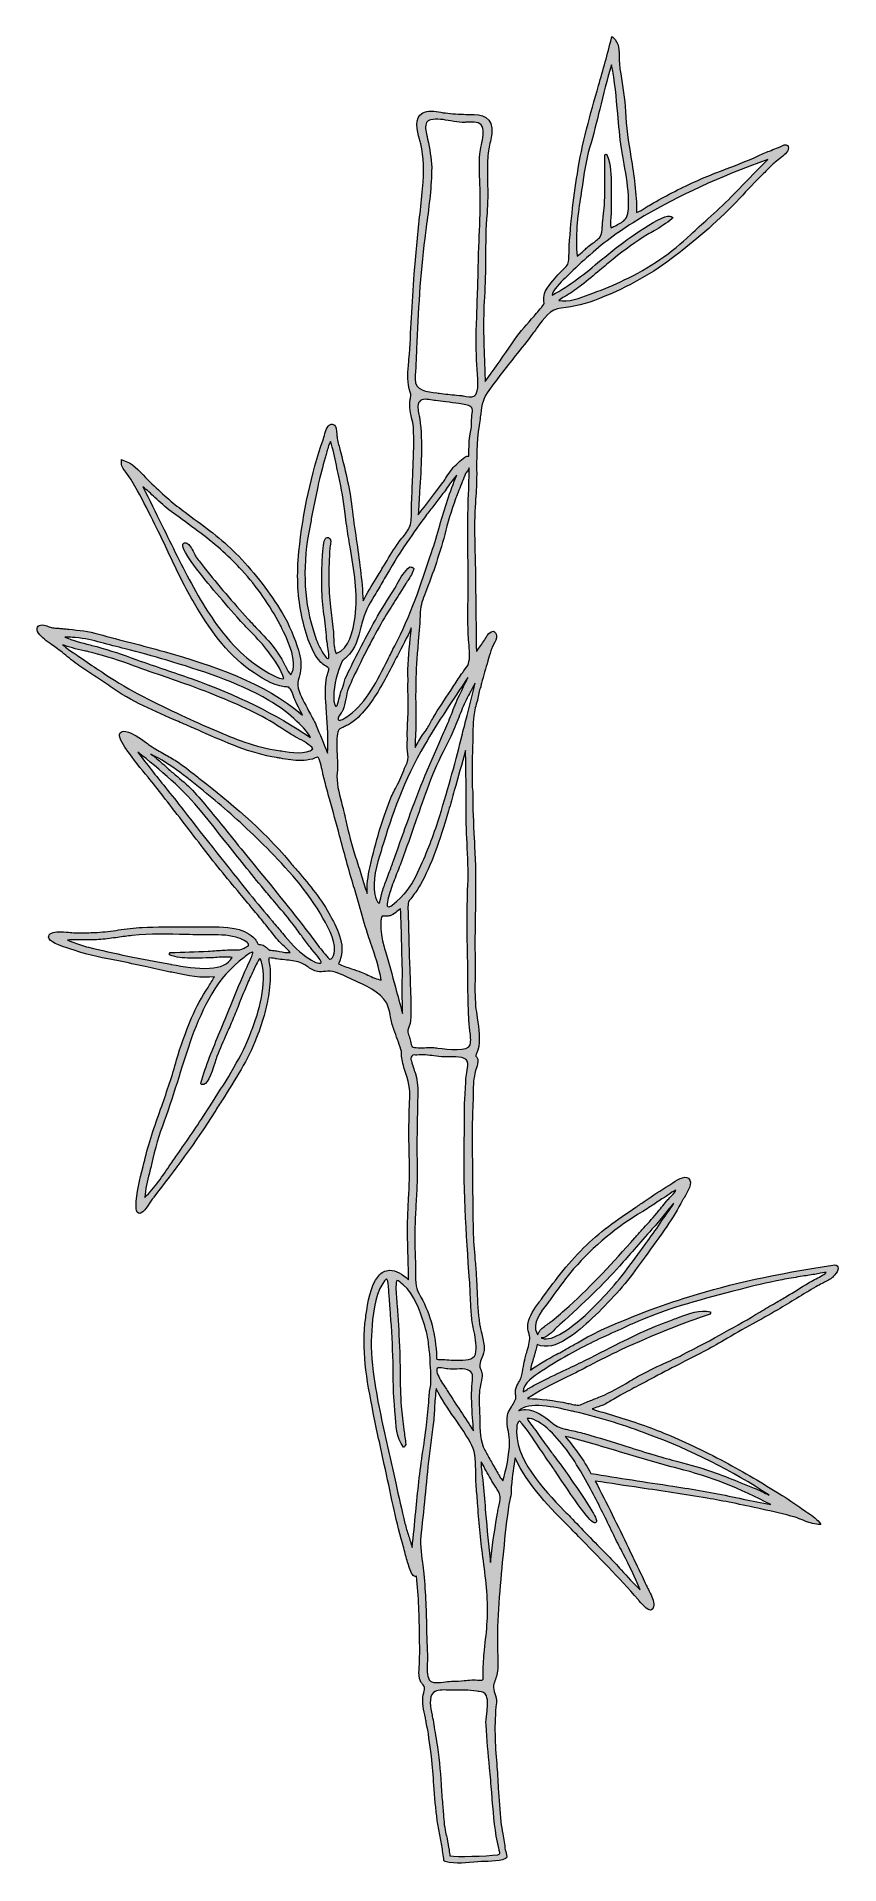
# Model space of a CAD drawing. Header units: inches. Extents: x 43 to 167, y -289 to -8.
import ezdxf

# ---------------------------------------------------------------- set-up
doc = ezdxf.new("R2010")
doc.units = ezdxf.units.IN
doc.header["$MEASUREMENT"] = 0
doc.layers.add('_U+0421_U+043B_U+043E_U+0439 1', color=7, linetype='Continuous')

msp = doc.modelspace()

# ---------------------------------------------------------------- hatches: boundary and pattern name
at = {"layer": '_U+0421_U+043B_U+043E_U+0439 1', "true_color": 0xffffff}
h = msp.add_hatch(color=7, dxfattribs=at)
h.dxf.hatch_style = 2
edge = h.paths.add_edge_path()
edge.add_spline(control_points=[(166.64, -197.28), (166.54, -197.04), (166.27, -196.95), (165.84, -197.02), (156.96, -198.37), (150.17, -199.86), (143.83, -201.84), (139.14, -203.3), (134.57, -205.04), (130.26, -206.99), (128.78, -207.66), (127.37, -208.47), (126.01, -209.25), (125.45, -209.57), (124.9, -209.89), (124.33, -210.2), (123.98, -210.4), (123.63, -210.59), (123.27, -210.78), (121.94, -211.5), (120.56, -212.25), (119.31, -213.19), (119.33, -212.68), (119.56, -212), (119.74, -211.44), (119.84, -211.14), (119.94, -210.85), (119.99, -210.62), (120.03, -210.46), (120.07, -210.3), (120.11, -210.13), (120.19, -209.83), (120.27, -209.53), (120.33, -209.22), (123.05, -210.58), (126.81, -207.05), (128.65, -205.33), (128.65, -205.33), (128.8, -205.2), (128.8, -205.2), (131.54, -202.62), (133.82, -200.07), (135.75, -197.4), (136.15, -196.84), (136.55, -196.29), (136.95, -195.74), (138.06, -194.21), (139.2, -192.63), (140.28, -191.05), (141.18, -189.73), (141.98, -188.42), (142.73, -187.02), (142.79, -186.93), (142.86, -186.81), (142.95, -186.66), (143.49, -185.77), (144.39, -184.29), (143.62, -183.65), (143.01, -183.14), (141.71, -184.02), (140.93, -184.54), (140.79, -184.63), (140.67, -184.71), (140.59, -184.76), (139.35, -185.5), (138.15, -186.32), (136.98, -187.12), (136.5, -187.45), (136.03, -187.77), (135.54, -188.1), (132.73, -189.98), (129.79, -192.02), (127.47, -194.37), (124.92, -196.94), (122.76, -199.8), (120.99, -202.26), (120.88, -202.4), (120.78, -202.55), (120.67, -202.69), (119.92, -203.71), (119.07, -204.86), (118.9, -206.14), (118.84, -206.63), (118.94, -207.03), (119.04, -207.42), (119.1, -207.64), (119.15, -207.86), (119.18, -208.1), (119.25, -208.73), (118.95, -209.69), (118.72, -210.47), (118.63, -210.77), (118.54, -211.05), (118.49, -211.28), (118.38, -211.71), (118.3, -212.17), (118.22, -212.61), (118.11, -213.18), (118, -213.77), (117.85, -214.29), (117.77, -214.57), (117.63, -214.82), (117.48, -215.08), (117.3, -215.42), (117.11, -215.77), (117.02, -216.19), (116.98, -216.44), (117, -216.69), (117.02, -216.93), (117.04, -217.15), (117.06, -217.36), (117.03, -217.53), (116.99, -217.7), (116.98, -217.72), (116.96, -217.74), (116.92, -217.8), (116.88, -217.86), (116.82, -218.02), (116.72, -218.29), (116.55, -218.55), (116.37, -218.82), (116.16, -219.15), (115.94, -219.48), (115.82, -219.86), (115.57, -220.7), (115.74, -221.68), (115.9, -222.63), (116, -223.24), (116.1, -223.81), (116.09, -224.32), (116.04, -226.16), (115.55, -228.52), (115.07, -230.21), (114.68, -229.84), (114.32, -229.15), (114.02, -228.59), (113.89, -228.35), (113.77, -228.13), (113.66, -227.95), (113.32, -227.38), (112.99, -226.79), (112.68, -226.22), (112.55, -225.98), (112.41, -225.74), (112.28, -225.49), (111.54, -224.16), (111.51, -222.39), (111.49, -220.68), (111.48, -220.12), (111.48, -219.58), (111.44, -219.07), (111.35, -217.6), (111.4, -216.49), (111.6, -215.47), (111.63, -215.32), (111.66, -215.18), (111.7, -215.03), (111.79, -214.64), (111.89, -214.23), (111.85, -213.8), (111.83, -213.54), (111.74, -213.31), (111.65, -213.08), (111.55, -212.82), (111.46, -212.57), (111.49, -212.34), (111.54, -211.97), (111.67, -211.65), (111.81, -211.31), (112.01, -210.84), (112.22, -210.35), (112.18, -209.7), (112.13, -208.99), (111.96, -208.28), (111.79, -207.6), (111.67, -207.1), (111.55, -206.59), (111.47, -206.1), (111.23, -204.4), (111.15, -202.67), (111.08, -201), (111.04, -200.24), (111.01, -199.48), (110.96, -198.72), (110.91, -197.86), (110.83, -197), (110.76, -196.16), (110.64, -194.69), (110.51, -193.17), (110.48, -191.66), (110.4, -187.26), (110.37, -182.78), (110.34, -178.45), (110.34, -178.45), (110.33, -176.81), (110.33, -176.81), (110.32, -175.62), (110.37, -174.42), (110.4, -173.26), (110.44, -172.22), (110.48, -171.14), (110.48, -170.08), (110.48, -168.85), (110.63, -167.8), (110.98, -166.67), (111.12, -166.21), (111.23, -165.84), (111.18, -165.34), (111.17, -165.17), (111.06, -165.05), (110.98, -164.95), (110.94, -164.9), (110.88, -164.84), (110.88, -164.81), (110.88, -164.69), (110.97, -164.48), (111.05, -164.3), (111.11, -164.17), (111.17, -164.05), (111.2, -163.94), (111.62, -162.41), (111.36, -160.66), (111.1, -158.97), (111.01, -158.34), (110.92, -157.74), (110.86, -157.17), (110.73, -155.69), (110.75, -154.16), (110.77, -152.69), (110.78, -151.82), (110.79, -150.93), (110.78, -150.05), (110.73, -147.75), (110.77, -145.41), (110.81, -143.14), (110.85, -140.56), (110.9, -137.9), (110.82, -135.28), (110.77, -133.99), (110.7, -132.65), (110.64, -131.36), (110.52, -129.02), (110.4, -126.62), (110.41, -124.25), (110.26, -123.13), (110.31, -121.99), (110.32, -120.84), (110.32, -119.42), (110.36, -118), (110.41, -116.58), (110.46, -115.22), (110.41, -113.81), (110.57, -112.46), (110.67, -111.66), (110.89, -110.87), (111.14, -110.1), (111.15, -110.06), (111.15, -110.03), (111.16, -110), (111.27, -109.36), (111.36, -108.63), (111.64, -108.02), (111.68, -107.84), (111.72, -107.66), (111.77, -107.47), (112.07, -106.32), (112.41, -105.16), (112.74, -104.03), (112.74, -104.03), (112.85, -103.68), (112.85, -103.68), (113, -103.16), (113.16, -102.61), (113.36, -102.06), (113.41, -101.92), (113.51, -101.72), (113.62, -101.52), (113.87, -101.04), (114.12, -100.56), (114.07, -100.19), (114.02, -99.76), (113.86, -99.51), (113.61, -99.47), (113.13, -99.38), (112.61, -100.13), (112.47, -100.4), (112.15, -100.98), (111.75, -101.53), (111.35, -102.07), (111.23, -102.24), (111.11, -102.41), (110.98, -102.58), (110.94, -100.32), (110.91, -98.03), (110.89, -95.82), (110.87, -93.6), (110.84, -91.31), (110.8, -89.05), (110.79, -88.47), (110.77, -87.9), (110.76, -87.32), (110.71, -85.55), (110.67, -83.71), (110.72, -81.92), (110.75, -81.01), (110.8, -80.08), (110.86, -79.19), (110.94, -77.91), (111.02, -76.6), (111.02, -75.3), (111.01, -73.09), (110.99, -70.34), (111.41, -67.78), (111.48, -67.35), (111.53, -66.91), (111.58, -66.49), (111.74, -65.14), (111.88, -63.87), (112.63, -62.79), (113.99, -60.83), (115.51, -58.93), (116.97, -57.09), (117.9, -55.92), (118.86, -54.72), (119.78, -53.51), (119.96, -53.26), (120.15, -53), (120.34, -52.73), (121.33, -51.33), (122.36, -49.89), (124.05, -49.72), (126.03, -49.53), (127.9, -49.07), (129.94, -48.25), (134.38, -46.48), (138.2, -44.33), (141.6, -41.68), (144.32, -39.56), (147.85, -36.7), (150.95, -33.42), (150.95, -33.42), (151.53, -32.8), (151.53, -32.8), (152.71, -31.55), (153.93, -30.25), (155.18, -29.01), (155.42, -28.78), (155.65, -28.54), (155.89, -28.3), (156.14, -28.05), (156.4, -27.79), (156.66, -27.54), (156.83, -27.37), (157.11, -27.16), (157.41, -26.93), (158.06, -26.44), (158.8, -25.89), (158.95, -25.38), (158.99, -25.26), (159.11, -24.88), (158.88, -24.68), (158.62, -24.46), (158.14, -24.69), (157.72, -24.89), (157.63, -24.93), (157.56, -24.96), (157.49, -24.99), (157.11, -25.15), (156.72, -25.31), (156.34, -25.46), (155.71, -25.71), (155.07, -25.96), (154.44, -26.26), (152.58, -27.13), (150.62, -27.87), (148.72, -28.59), (148.72, -28.59), (147.83, -28.93), (147.83, -28.93), (145.67, -29.75), (143.45, -30.76), (141.06, -32), (139.97, -32.56), (138.9, -33.17), (137.85, -33.76), (137.85, -33.76), (137.56, -33.93), (137.56, -33.93), (137.38, -34.03), (137.18, -34.15), (136.98, -34.29), (136.56, -34.56), (136.09, -34.87), (135.65, -35), (135.67, -32.15), (135.21, -29.28), (134.77, -26.5), (134.4, -24.2), (134.02, -21.81), (133.91, -19.45), (133.83, -17.51), (133.51, -15.57), (133.21, -13.7), (133.15, -13.35), (133.09, -13), (133.04, -12.66), (132.98, -12.28), (132.98, -11.82), (132.97, -11.34), (132.96, -10.15), (132.95, -8.8), (132.05, -8.1), (132.05, -8.1), (131.84, -7.94), (131.84, -7.94), (131.84, -7.94), (131.77, -8.2), (131.77, -8.2), (131.17, -10.63), (130.47, -13.09), (129.79, -15.46), (128.53, -19.88), (127.22, -24.44), (126.52, -29.06), (125.95, -32.78), (125.35, -37.21), (125.21, -41.89), (125.17, -42.96), (125.09, -43.04), (124.34, -43.78), (123.63, -44.47), (122.9, -45.3), (122.18, -46.23), (121.74, -46.8), (121.29, -47.5), (121.34, -48.43), (121.35, -48.65), (121.37, -48.8), (121.39, -48.9), (121.42, -49.1), (121.42, -49.1), (121.07, -49.53), (121.07, -49.53), (120.98, -49.63), (120.98, -49.63), (120.49, -50.23), (119.97, -50.83), (119.47, -51.4), (118.45, -52.57), (117.39, -53.78), (116.51, -55.08), (116.51, -55.08), (115.95, -55.9), (115.95, -55.9), (114.79, -57.61), (113.59, -59.37), (112.33, -61.03), (112.31, -60.38), (112.28, -59.73), (112.26, -59.09), (112.11, -55.31), (111.97, -51.74), (112.22, -48.01), (112.35, -46.02), (112.36, -44), (112.38, -42.05), (112.39, -39.78), (112.41, -37.44), (112.61, -35.14), (112.75, -33.51), (112.73, -31.86), (112.7, -30.26), (112.69, -29.67), (112.68, -29.08), (112.68, -28.48), (112.68, -27.54), (112.69, -26.53), (112.83, -25.51), (112.88, -25.15), (112.97, -24.76), (113.06, -24.36), (113.23, -23.58), (113.41, -22.77), (113.35, -22.04), (113.19, -19.88), (110.94, -19.9), (109.43, -19.91), (109.43, -19.91), (109.37, -19.91), (109.37, -19.91), (108.3, -19.91), (107.21, -19.8), (106.2, -19.7), (105.99, -19.67), (105.75, -19.64), (105.5, -19.59), (104.59, -19.44), (103.45, -19.26), (102.71, -19.68), (101.34, -20.47), (101.85, -22.37), (102.23, -23.75), (102.3, -24), (102.36, -24.24), (102.41, -24.44), (102.87, -26.54), (102.95, -28.61), (102.69, -31.37), (102.55, -32.81), (102.39, -34.25), (102.24, -35.69), (101.94, -38.58), (101.62, -41.56), (101.41, -44.51), (101.25, -46.75), (101.12, -49.02), (101, -51.22), (100.87, -53.31), (100.75, -55.48), (100.6, -57.61), (100.58, -57.94), (100.55, -58.26), (100.52, -58.56), (100.4, -59.96), (100.3, -61.16), (100.78, -62.69), (100.92, -63.15), (100.92, -63.15), (100.84, -63.51), (100.83, -63.59), (100.81, -63.68), (100.78, -63.8), (100.69, -64.26), (100.7, -64.65), (100.72, -65.05), (100.75, -65.6), (100.88, -66.13), (101.01, -66.63), (101.13, -67.12), (101.24, -67.58), (101.27, -68.07), (101.41, -70.1), (101.32, -72.22), (101.23, -74.27), (101.21, -74.71), (101.19, -75.16), (101.18, -75.59), (101.13, -76.99), (101.05, -78.44), (100.99, -79.71), (100.97, -80.05), (100.97, -80.4), (100.97, -80.78), (100.98, -81.68), (100.99, -82.61), (100.74, -83.31), (100.53, -83.9), (100.01, -84.54), (99.51, -85.16), (99.23, -85.5), (98.97, -85.82), (98.77, -86.13), (98.05, -87.21), (97.37, -88.3), (96.73, -89.38), (96.35, -90.02), (95.96, -90.67), (95.57, -91.32), (94.88, -92.44), (94.18, -93.61), (93.53, -94.78), (93.4, -91.56), (92.94, -88.38), (92.48, -85.29), (92.25, -83.69), (92, -82.02), (91.81, -80.38), (91.46, -77.34), (90.7, -74.36), (89.96, -71.49), (89.96, -71.49), (89.95, -71.43), (89.95, -71.43), (89.79, -70.81), (89.63, -70.18), (89.52, -69.54), (89.51, -69.46), (89.5, -69.31), (89.49, -69.15), (89.46, -68.47), (89.42, -67.93), (89.14, -67.74), (88.88, -67.55), (88.65, -67.57), (88.52, -67.62), (87.95, -67.83), (87.68, -68.9), (87.5, -69.61), (87.46, -69.78), (87.42, -69.92), (87.39, -70), (85.56, -75.17), (84.27, -81.12), (83.66, -87.21), (83.31, -90.69), (83.42, -93.78), (84, -96.65), (84.56, -99.45), (85.32, -102.3), (87.02, -104.26), (87.18, -104.45), (87.46, -104.63), (87.74, -104.8), (87.95, -104.94), (88.27, -105.14), (88.3, -105.21), (88.32, -105.34), (88.13, -105.89), (88.06, -106.1), (88.02, -106.23), (87.98, -106.33), (87.97, -106.38), (87.65, -107.86), (87.72, -109.33), (87.83, -110.96), (87.86, -111.3), (87.89, -111.65), (87.91, -111.99), (88.07, -114.06), (88.23, -116.19), (88.05, -118.24), (87.45, -116.68), (86.88, -115.28), (86.31, -113.97), (85.98, -113.19), (85.56, -112.43), (85.15, -111.69), (84.54, -110.58), (83.91, -109.44), (83.56, -108.24), (83.36, -107.59), (83.48, -107.19), (83.64, -106.68), (83.7, -106.46), (83.78, -106.21), (83.83, -105.92), (84.05, -104.75), (83.96, -103.52), (83.58, -102.35), (83, -100.59), (82.24, -98.54), (81.07, -96.63), (79.16, -93.5), (76.97, -90.65), (74.38, -87.91), (72.2, -85.62), (69.59, -83.7), (67.06, -81.84), (67.06, -81.84), (66.12, -81.15), (66.12, -81.15), (64.47, -79.92), (62.84, -78.53), (61.01, -76.77), (60.69, -76.46), (60.38, -76.13), (60.05, -75.78), (59.03, -74.69), (57.97, -73.56), (56.55, -73.12), (56.55, -73.12), (56.32, -73.04), (56.32, -73.04), (56.32, -73.04), (56.32, -73.28), (56.32, -73.28), (56.3, -74.06), (56.58, -74.42), (57, -74.98), (57.72, -75.92), (58.29, -76.91), (58.8, -77.84), (59.74, -79.54), (60.63, -81.32), (61.48, -83.04), (61.48, -83.04), (62, -84.07), (62, -84.07), (62.6, -85.28), (63.19, -86.52), (63.75, -87.73), (64.92, -90.23), (66.14, -92.81), (67.58, -95.2), (69.84, -98.94), (72.36, -102.81), (76.11, -105.43), (76.11, -105.43), (76.19, -105.48), (76.19, -105.48), (77.67, -106.52), (79.51, -107.81), (81.4, -108.01), (81.56, -108.03), (81.68, -108.03), (81.78, -108.04), (82.08, -108.05), (82.11, -108.05), (82.35, -108.4), (82.55, -108.68), (82.69, -109.07), (82.82, -109.45), (82.9, -109.68), (82.98, -109.9), (83.07, -110.1), (83.28, -110.56), (83.52, -111.02), (83.75, -111.47), (83.91, -111.77), (84.07, -112.07), (84.22, -112.38), (78.26, -107.27), (70.42, -104.74), (62.89, -102.59), (61.23, -102.12), (59.54, -101.68), (57.91, -101.26), (56.24, -100.83), (54.52, -100.39), (52.83, -99.9), (51.3, -99.46), (49.8, -99.31), (48.22, -99.15), (47.96, -99.12), (47.7, -99.1), (47.43, -99.07), (47.18, -99.04), (46.93, -99.03), (46.68, -99.01), (46.36, -98.99), (46.03, -98.97), (45.71, -98.93), (45.5, -98.9), (45.27, -98.81), (45.05, -98.72), (44.78, -98.62), (44.5, -98.51), (44.24, -98.49), (43.69, -98.46), (43.48, -98.68), (43.4, -98.81), (43.26, -99.05), (43.32, -99.39), (43.57, -99.75), (44.02, -100.42), (44.88, -101.01), (45.63, -101.53), (45.95, -101.75), (46.25, -101.96), (46.5, -102.16), (46.83, -102.41), (47.15, -102.68), (47.48, -102.94), (48.22, -103.55), (48.99, -104.17), (49.79, -104.74), (50.58, -105.3), (51.41, -105.84), (52.21, -106.36), (53.01, -106.87), (53.83, -107.41), (54.61, -107.96), (57.82, -110.24), (61.52, -111.83), (65.1, -113.36), (65.89, -113.7), (66.68, -114.04), (67.46, -114.38), (67.87, -114.56), (68.28, -114.75), (68.69, -114.93), (72.37, -116.56), (76.17, -118.25), (80.22, -118.91), (80.42, -118.94), (80.61, -118.98), (80.81, -119.01), (81.85, -119.19), (82.93, -119.37), (83.99, -119.35), (84.61, -119.34), (85.19, -119.26), (85.73, -119.13), (85.79, -119.11), (85.9, -119.07), (86.03, -119.02), (86.18, -118.96), (86.51, -118.83), (86.59, -118.84), (86.86, -118.96), (87.16, -120.51), (87.26, -121.01), (87.3, -121.23), (87.33, -121.39), (87.36, -121.48), (87.46, -121.86), (87.55, -122.23), (87.65, -122.6), (87.88, -123.47), (88.11, -124.38), (88.37, -125.26), (88.9, -127.14), (89.42, -129.07), (89.92, -130.93), (90.6, -133.48), (91.31, -136.12), (92.08, -138.7), (92.37, -139.65), (92.64, -140.63), (92.91, -141.57), (93.31, -143.02), (93.73, -144.51), (94.21, -145.96), (94.36, -146.42), (94.52, -146.88), (94.68, -147.35), (95.33, -149.27), (96.01, -151.24), (96.34, -153.18), (95.67, -153.02), (94.97, -152.7), (94.28, -152.38), (93.91, -152.21), (93.57, -152.05), (93.23, -151.92), (92.75, -151.73), (92.25, -151.56), (91.77, -151.41), (91.09, -151.18), (90.38, -150.95), (89.74, -150.64), (91.06, -148.11), (89.66, -145.45), (88.53, -143.31), (87.19, -140.77), (85.3, -138.56), (83.48, -136.41), (83.05, -135.92), (82.63, -135.42), (82.21, -134.91), (78.02, -129.88), (72.78, -125.58), (68.68, -122.39), (68.39, -122.16), (68.11, -121.94), (67.82, -121.71), (66.85, -120.94), (65.85, -120.15), (64.81, -119.47), (64.21, -119.08), (63.58, -118.73), (62.97, -118.38), (62.25, -117.98), (61.51, -117.56), (60.82, -117.09), (60.63, -116.96), (60.41, -116.8), (60.19, -116.64), (59.22, -115.93), (58.02, -115.06), (57.03, -114.89), (56.58, -114.81), (56.28, -114.89), (56.13, -115.12), (55.8, -115.64), (56.44, -116.7), (57.12, -117.66), (57.12, -117.66), (57.18, -117.75), (57.18, -117.75), (58.19, -119.21), (59.33, -120.6), (60.43, -121.94), (61.19, -122.86), (61.98, -123.82), (62.71, -124.8), (63.69, -126.08), (64.69, -127.37), (65.66, -128.62), (66.63, -129.86), (67.62, -131.15), (68.59, -132.42), (70.5, -134.95), (72.57, -137.43), (74.56, -139.83), (75.22, -140.61), (75.87, -141.39), (76.51, -142.18), (76.51, -142.18), (76.99, -142.75), (76.99, -142.75), (77.58, -143.46), (78.18, -144.19), (78.76, -144.91), (78.76, -144.91), (79.14, -145.4), (79.14, -145.4), (79.61, -145.99), (80.09, -146.6), (80.6, -147.19), (80.82, -147.44), (81.09, -147.69), (81.36, -147.94), (81.71, -148.26), (82.07, -148.58), (82.32, -148.93), (81.81, -148.96), (81.22, -148.85), (80.65, -148.74), (80.37, -148.68), (80.1, -148.63), (79.85, -148.6), (79.78, -148.59), (79.69, -148.58), (79.6, -148.58), (79.46, -148.57), (79.29, -148.56), (79.19, -148.52), (78.97, -148.44), (78.84, -148.31), (78.68, -148.16), (78.53, -148.03), (78.39, -147.89), (78.17, -147.78), (78.04, -147.71), (77.87, -147.7), (77.72, -147.68), (77.59, -147.67), (77.45, -147.66), (77.39, -147.61), (77.32, -147.56), (77.23, -147.38), (77.15, -147.23), (77.06, -147.07), (76.97, -146.89), (76.87, -146.78), (76.21, -146.07), (75.19, -145.53), (74.01, -145.27), (72.29, -144.89), (70.46, -144.92), (68.68, -144.95), (67.93, -144.97), (67.16, -144.98), (66.42, -144.96), (64.05, -144.9), (61.7, -144.96), (59.51, -145.04), (58.29, -145.09), (57.05, -145.26), (55.86, -145.44), (54.79, -145.59), (53.67, -145.75), (52.57, -145.81), (51.73, -145.86), (50.86, -145.86), (50.02, -145.86), (49.72, -145.86), (49.42, -145.86), (49.13, -145.86), (48.88, -145.86), (48.54, -145.83), (48.18, -145.8), (47.2, -145.72), (46.1, -145.62), (45.57, -145.91), (45.25, -146.09), (45.1, -146.31), (45.12, -146.55), (45.19, -147.22), (46.59, -147.79), (48.68, -148.45), (48.85, -148.5), (48.99, -148.54), (49.07, -148.57), (51.34, -149.36), (53.75, -149.81), (55.87, -150.21), (57.25, -150.47), (58.64, -150.78), (59.99, -151.08), (61.17, -151.35), (62.39, -151.62), (63.6, -151.86), (63.9, -151.92), (64.22, -151.99), (64.55, -152.05), (66.43, -152.44), (68.75, -152.92), (70.64, -152.65), (70.32, -153.2), (69.99, -153.75), (69.66, -154.27), (68.76, -155.74), (67.82, -157.26), (67.14, -158.95), (67.14, -158.95), (67.02, -159.24), (67.02, -159.24), (66.22, -161.25), (65.38, -163.33), (64.82, -165.44), (64.18, -167.85), (63.34, -170.23), (62.53, -172.53), (61.61, -175.12), (60.67, -177.79), (60, -180.52), (59.89, -180.96), (59.77, -181.41), (59.66, -181.86), (59.14, -183.85), (58.61, -185.9), (58.58, -187.95), (58.58, -188.37), (58.61, -188.93), (58.97, -189.04), (59.48, -189.2), (60.17, -188.23), (60.97, -187.04), (61.11, -186.83), (61.23, -186.65), (61.31, -186.55), (64.43, -182.52), (67.73, -178.15), (70.7, -173.43), (71.08, -172.81), (71.48, -172.19), (71.88, -171.57), (73.83, -168.52), (75.85, -165.37), (77.14, -162.01), (78.21, -159.22), (78.81, -156.99), (79.08, -154.77), (79.26, -153.34), (79.29, -152.16), (79.19, -151.05), (79.19, -151.01), (79.17, -150.91), (79.14, -150.78), (79.09, -150.54), (78.97, -149.91), (78.99, -149.81), (79.11, -149.67), (79.72, -149.79), (79.98, -149.84), (80.05, -149.86), (80.12, -149.87), (80.18, -149.88), (80.59, -149.95), (81.02, -149.99), (81.47, -150.03), (82.28, -150.11), (83.1, -150.19), (83.78, -150.42), (84.18, -150.55), (84.56, -150.81), (84.92, -151.06), (85.41, -151.39), (85.92, -151.74), (86.52, -151.83), (86.96, -151.89), (87.36, -151.86), (87.74, -151.83), (88.24, -151.78), (88.7, -151.74), (89.23, -151.92), (90.12, -152.22), (91, -152.64), (91.85, -153.05), (92.1, -153.17), (92.35, -153.29), (92.61, -153.4), (92.61, -153.4), (92.71, -153.45), (92.71, -153.45), (94.57, -154.31), (96.88, -155.38), (97.47, -157.46), (97.6, -157.91), (97.69, -158.37), (97.77, -158.81), (97.89, -159.43), (98.01, -160.07), (98.25, -160.7), (98.25, -160.7), (98.28, -160.78), (98.28, -160.78), (98.65, -161.79), (99.04, -162.84), (99.36, -163.83), (99.43, -164.05), (99.43, -164.22), (99.44, -164.45), (99.44, -164.45), (99.45, -164.54), (99.45, -164.54), (99.49, -165.38), (99.62, -166.02), (99.93, -166.9), (100.53, -168.59), (100.79, -170.06), (100.72, -171.37), (100.57, -174.49), (100.55, -177.67), (100.66, -180.83), (100.73, -182.82), (100.63, -184.85), (100.53, -186.8), (100.48, -187.92), (100.42, -189.07), (100.39, -190.21), (100.35, -192.04), (100.4, -193.89), (100.46, -195.68), (100.49, -196.85), (100.52, -198.06), (100.53, -199.27), (99.59, -198.34), (98.54, -197.81), (97.66, -197.81), (97.64, -197.81), (97.62, -197.81), (97.6, -197.81), (96.94, -197.82), (96.37, -198.12), (95.9, -198.7), (94.62, -200.26), (94.27, -202.76), (93.98, -204.77), (93.98, -204.77), (93.93, -205.14), (93.93, -205.14), (93.25, -209.88), (94.06, -214.56), (95.1, -219.75), (95.63, -222.4), (96.22, -225.09), (96.79, -227.69), (97.24, -229.76), (97.71, -231.9), (98.15, -234), (98.54, -235.87), (99.02, -237.82), (99.63, -239.95), (99.74, -240.34), (99.85, -240.74), (99.95, -241.13), (100.13, -241.84), (100.32, -242.57), (100.57, -243.28), (100.58, -243.3), (100.59, -243.33), (100.6, -243.38), (100.83, -244.12), (101.12, -244.89), (101.54, -244.94), (101.6, -244.95), (101.67, -244.95), (101.74, -244.91), (102.13, -248), (102.18, -251.19), (102.22, -254.28), (102.22, -254.28), (102.23, -254.62), (102.23, -254.62), (102.25, -256.03), (102.27, -257.5), (102.19, -258.93), (102.19, -259.05), (102.18, -259.16), (102.17, -259.28), (102.12, -259.87), (102.08, -260.48), (102.36, -261.07), (102.43, -261.22), (102.54, -261.34), (102.64, -261.46), (102.73, -261.57), (102.82, -261.66), (102.87, -261.77), (103.06, -262.18), (103.02, -262.29), (102.94, -262.59), (102.9, -262.73), (102.85, -262.9), (102.8, -263.14), (102.6, -264.32), (102.86, -265.53), (103.12, -266.69), (103.17, -266.93), (103.22, -267.16), (103.26, -267.4), (103.56, -268.9), (103.81, -270.57), (104.05, -272.65), (104.22, -274.12), (104.33, -275.62), (104.44, -277.06), (104.56, -278.85), (104.7, -280.7), (104.95, -282.5), (105.05, -283.25), (105.2, -283.98), (105.35, -284.7), (105.5, -285.42), (105.65, -286.16), (105.75, -286.9), (105.76, -286.96), (105.77, -287.04), (105.78, -287.14), (105.82, -287.59), (105.87, -288.01), (105.97, -288.33), (105.89, -288.52), (105.96, -288.76), (106.19, -288.82), (107.84, -289.26), (109.51, -289), (111.2, -288.85), (112.52, -288.74), (114.25, -288.9), (115.47, -288.36), (115.58, -288.31), (115.64, -288.17), (115.65, -288.05), (115.66, -287.68), (115.53, -287.33), (115.39, -286.99), (115.34, -286.19), (115.19, -285.37), (115.05, -284.57), (114.93, -283.94), (114.81, -283.3), (114.75, -282.69), (114.56, -280.97), (114.45, -279.2), (114.35, -277.5), (114.28, -276.28), (114.21, -275.01), (114.1, -273.77), (113.85, -270.87), (113.68, -267.72), (114.05, -264.36), (114.1, -263.82), (113.96, -263.38), (113.82, -262.95), (113.69, -262.54), (113.57, -262.15), (113.63, -261.71), (113.68, -261.4), (113.79, -261.1), (113.9, -260.78), (114.01, -260.47), (114.13, -260.15), (114.19, -259.81), (114.34, -258.93), (114.3, -258.03), (114.27, -257.24), (114.06, -252.37), (114.53, -247.46), (114.97, -242.72), (114.97, -242.72), (115.04, -241.98), (115.04, -241.98), (115.28, -239.44), (115.56, -236.99), (115.85, -234.69), (115.92, -234.18), (116.01, -233.56), (116.19, -232.89), (116.32, -232.42), (116.32, -232.02), (116.34, -231.58), (116.34, -231.37), (116.35, -231.16), (116.36, -230.93), (116.48, -229.46), (116.72, -227.94), (116.94, -226.69), (118.84, -230.86), (122.42, -234.47), (125.6, -237.66), (125.97, -238.04), (126.33, -238.4), (126.69, -238.77), (129.7, -241.83), (132.9, -245.11), (135.88, -248.48), (135.91, -248.52), (135.95, -248.57), (136.01, -248.63), (136.85, -249.63), (137.5, -250.25), (137.95, -250.07), (138.31, -249.93), (138.28, -249.33), (138.27, -249.14), (138.23, -248.45), (137.82, -247.65), (137.45, -246.94), (137.33, -246.71), (137.22, -246.48), (137.13, -246.29), (136.71, -245.36), (136.26, -244.44), (135.83, -243.54), (135.83, -243.54), (135.73, -243.34), (135.73, -243.34), (135.28, -242.41), (134.83, -241.48), (134.38, -240.55), (132.75, -237.15), (131.06, -233.64), (129.26, -230.25), (131.57, -230.61), (133.91, -230.96), (136.17, -231.29), (139.57, -231.78), (143.08, -232.3), (146.52, -232.89), (149, -233.32), (151.67, -233.85), (154.92, -234.57), (156.57, -234.93), (158.33, -235.33), (160.03, -235.82), (160.48, -235.95), (160.9, -236.12), (161.3, -236.29), (162.05, -236.59), (162.75, -236.88), (163.64, -236.92), (163.64, -236.92), (164.02, -236.94), (164.02, -236.94), (164.02, -236.94), (163.79, -236.64), (163.79, -236.64), (163.25, -235.93), (162.47, -235.43), (161.72, -234.94), (161.41, -234.73), (161.08, -234.52), (160.78, -234.29), (159.56, -233.38), (158.3, -232.6), (157.24, -231.95), (154.54, -230.3), (151.65, -228.57), (148.65, -227), (145.12, -225.17), (142.16, -223.78), (139.31, -222.64), (136.71, -221.59), (134.03, -220.77), (131.43, -219.97), (130.56, -219.71), (129.69, -219.44), (128.82, -219.16), (129.07, -219.03), (129.46, -218.91), (129.78, -218.81), (130.04, -218.73), (130.3, -218.65), (130.47, -218.57), (131.04, -218.29), (131.6, -217.96), (132.15, -217.63), (132.48, -217.43), (132.82, -217.23), (133.16, -217.04), (134.07, -216.54), (135.01, -216.04), (135.92, -215.56), (136.74, -215.13), (137.57, -214.69), (138.38, -214.25), (139.8, -213.47), (141.27, -212.73), (142.69, -212.02), (144.82, -210.95), (147.01, -209.84), (149.1, -208.58), (150.55, -207.71), (152.06, -206.88), (153.52, -206.07), (154.79, -205.37), (156.1, -204.64), (157.37, -203.89), (158.34, -203.32), (159.33, -202.72), (160.28, -202.14), (161.26, -201.54), (162.27, -200.93), (163.26, -200.34), (163.56, -200.17), (163.89, -200.01), (164.2, -199.85), (164.72, -199.6), (165.25, -199.33), (165.71, -198.99), (165.89, -198.85), (166.87, -197.83), (166.64, -197.28)], knot_values=[0, 0, 0, 0, 1, 1, 1, 2, 2, 2, 3, 3, 3, 4, 4, 4, 5, 5, 5, 6, 6, 6, 7, 7, 7, 8, 8, 8, 9, 9, 9, 10, 10, 10, 11, 11, 11, 12, 12, 12, 13, 13, 13, 14, 14, 14, 15, 15, 15, 16, 16, 16, 17, 17, 17, 18, 18, 18, 19, 19, 19, 20, 20, 20, 21, 21, 21, 22, 22, 22, 23, 23, 23, 24, 24, 24, 25, 25, 25, 26, 26, 26, 27, 27, 27, 28, 28, 28, 29, 29, 29, 30, 30, 30, 31, 31, 31, 32, 32, 32, 33, 33, 33, 34, 34, 34, 35, 35, 35, 36, 36, 36, 37, 37, 37, 38, 38, 38, 39, 39, 39, 40, 40, 40, 41, 41, 41, 42, 42, 42, 43, 43, 43, 44, 44, 44, 45, 45, 45, 46, 46, 46, 47, 47, 47, 48, 48, 48, 49, 49, 49, 50, 50, 50, 51, 51, 51, 52, 52, 52, 53, 53, 53, 54, 54, 54, 55, 55, 55, 56, 56, 56, 57, 57, 57, 58, 58, 58, 59, 59, 59, 60, 60, 60, 61, 61, 61, 62, 62, 62, 63, 63, 63, 64, 64, 64, 65, 65, 65, 66, 66, 66, 67, 67, 67, 68, 68, 68, 69, 69, 69, 70, 70, 70, 71, 71, 71, 72, 72, 72, 73, 73, 73, 74, 74, 74, 75, 75, 75, 76, 76, 76, 77, 77, 77, 78, 78, 78, 79, 79, 79, 80, 80, 80, 81, 81, 81, 82, 82, 82, 83, 83, 83, 84, 84, 84, 85, 85, 85, 86, 86, 86, 87, 87, 87, 88, 88, 88, 89, 89, 89, 90, 90, 90, 91, 91, 91, 92, 92, 92, 93, 93, 93, 94, 94, 94, 95, 95, 95, 96, 96, 96, 97, 97, 97, 98, 98, 98, 99, 99, 99, 100, 100, 100, 101, 101, 101, 102, 102, 102, 103, 103, 103, 104, 104, 104, 105, 105, 105, 106, 106, 106, 107, 107, 107, 108, 108, 108, 109, 109, 109, 110, 110, 110, 111, 111, 111, 112, 112, 112, 113, 113, 113, 114, 114, 114, 115, 115, 115, 116, 116, 116, 117, 117, 117, 118, 118, 118, 119, 119, 119, 120, 120, 120, 121, 121, 121, 122, 122, 122, 123, 123, 123, 124, 124, 124, 125, 125, 125, 126, 126, 126, 127, 127, 127, 128, 128, 128, 129, 129, 129, 130, 130, 130, 131, 131, 131, 132, 132, 132, 133, 133, 133, 134, 134, 134, 135, 135, 135, 136, 136, 136, 137, 137, 137, 138, 138, 138, 139, 139, 139, 140, 140, 140, 141, 141, 141, 142, 142, 142, 143, 143, 143, 144, 144, 144, 145, 145, 145, 146, 146, 146, 147, 147, 147, 148, 148, 148, 149, 149, 149, 150, 150, 150, 151, 151, 151, 152, 152, 152, 153, 153, 153, 154, 154, 154, 155, 155, 155, 156, 156, 156, 157, 157, 157, 158, 158, 158, 159, 159, 159, 160, 160, 160, 161, 161, 161, 162, 162, 162, 163, 163, 163, 164, 164, 164, 165, 165, 165, 166, 166, 166, 167, 167, 167, 168, 168, 168, 169, 169, 169, 170, 170, 170, 171, 171, 171, 172, 172, 172, 173, 173, 173, 174, 174, 174, 175, 175, 175, 176, 176, 176, 177, 177, 177, 178, 178, 178, 179, 179, 179, 180, 180, 180, 181, 181, 181, 182, 182, 182, 183, 183, 183, 184, 184, 184, 185, 185, 185, 186, 186, 186, 187, 187, 187, 188, 188, 188, 189, 189, 189, 190, 190, 190, 191, 191, 191, 192, 192, 192, 193, 193, 193, 194, 194, 194, 195, 195, 195, 196, 196, 196, 197, 197, 197, 198, 198, 198, 199, 199, 199, 200, 200, 200, 201, 201, 201, 202, 202, 202, 203, 203, 203, 204, 204, 204, 205, 205, 205, 206, 206, 206, 207, 207, 207, 208, 208, 208, 209, 209, 209, 210, 210, 210, 211, 211, 211, 212, 212, 212, 213, 213, 213, 214, 214, 214, 215, 215, 215, 216, 216, 216, 217, 217, 217, 218, 218, 218, 219, 219, 219, 220, 220, 220, 221, 221, 221, 222, 222, 222, 223, 223, 223, 224, 224, 224, 225, 225, 225, 226, 226, 226, 227, 227, 227, 228, 228, 228, 229, 229, 229, 230, 230, 230, 231, 231, 231, 232, 232, 232, 233, 233, 233, 234, 234, 234, 235, 235, 235, 236, 236, 236, 237, 237, 237, 238, 238, 238, 239, 239, 239, 240, 240, 240, 241, 241, 241, 242, 242, 242, 243, 243, 243, 244, 244, 244, 245, 245, 245, 246, 246, 246, 247, 247, 247, 248, 248, 248, 249, 249, 249, 250, 250, 250, 251, 251, 251, 252, 252, 252, 253, 253, 253, 254, 254, 254, 255, 255, 255, 256, 256, 256, 257, 257, 257, 258, 258, 258, 259, 259, 259, 260, 260, 260, 261, 261, 261, 262, 262, 262, 263, 263, 263, 264, 264, 264, 265, 265, 265, 266, 266, 266, 267, 267, 267, 268, 268, 268, 269, 269, 269, 270, 270, 270, 271, 271, 271, 272, 272, 272, 273, 273, 273, 274, 274, 274, 275, 275, 275, 276, 276, 276, 277, 277, 277, 278, 278, 278, 279, 279, 279, 280, 280, 280, 281, 281, 281, 282, 282, 282, 283, 283, 283, 284, 284, 284, 285, 285, 285, 286, 286, 286, 287, 287, 287, 288, 288, 288, 289, 289, 289, 290, 290, 290, 291, 291, 291, 292, 292, 292, 293, 293, 293, 294, 294, 294, 295, 295, 295, 296, 296, 296, 297, 297, 297, 298, 298, 298, 299, 299, 299, 300, 300, 300, 301, 301, 301, 302, 302, 302, 303, 303, 303, 304, 304, 304, 305, 305, 305, 306, 306, 306, 307, 307, 307, 308, 308, 308, 309, 309, 309, 310, 310, 310, 311, 311, 311, 312, 312, 312, 313, 313, 313, 314, 314, 314, 315, 315, 315, 316, 316, 316, 317, 317, 317, 318, 318, 318, 319, 319, 319, 320, 320, 320, 321, 321, 321, 322, 322, 322, 323, 323, 323, 324, 324, 324, 325, 325, 325, 326, 326, 326, 327, 327, 327, 328, 328, 328, 329, 329, 329, 330, 330, 330, 331, 331, 331, 332, 332, 332, 333, 333, 333, 334, 334, 334, 335, 335, 335, 336, 336, 336, 337, 337, 337, 338, 338, 338, 339, 339, 339, 340, 340, 340, 341, 341, 341, 342, 342, 342, 343, 343, 343, 344, 344, 344, 345, 345, 345, 346, 346, 346, 347, 347, 347, 348, 348, 348, 349, 349, 349, 350, 350, 350, 351, 351, 351, 352, 352, 352, 353, 353, 353, 354, 354, 354, 355, 355, 355, 356, 356, 356, 357, 357, 357, 358, 358, 358, 359, 359, 359, 360, 360, 360, 361, 361, 361, 362, 362, 362, 363, 363, 363, 364, 364, 364, 365, 365, 365, 366, 366, 366, 367, 367, 367, 368, 368, 368, 369, 369, 369, 370, 370, 370, 371, 371, 371, 372, 372, 372, 373, 373, 373, 374, 374, 374, 375, 375, 375, 376, 376, 376, 377, 377, 377, 378, 378, 378, 379, 379, 379, 380, 380, 380, 381, 381, 381, 382, 382, 382, 383, 383, 383, 384, 384, 384, 385, 385, 385, 386, 386, 386, 387, 387, 387, 388, 388, 388, 389, 389, 389, 390, 390, 390, 391, 391, 391, 392, 392, 392, 393, 393, 393, 394, 394, 394, 395, 395, 395, 396, 396, 396, 397, 397, 397, 398, 398, 398, 399, 399, 399, 400, 400, 400, 401, 401, 401, 402, 402, 402, 403, 403, 403, 404, 404, 404, 405, 405, 405, 406, 406, 406, 407, 407, 407, 408, 408, 408, 409, 409, 409, 410, 410, 410, 411, 411, 411, 412, 412, 412, 413, 413, 413, 414, 414, 414, 415, 415, 415, 416, 416, 416, 417, 417, 417, 418, 418, 418, 419, 419, 419, 420, 420, 420, 421, 421, 421, 422, 422, 422, 423, 423, 423, 424, 424, 424, 425, 425, 425, 426, 426, 426, 427, 427, 427, 428, 428, 428, 429, 429, 429, 430, 430, 430, 431, 431, 431, 432, 432, 432, 433, 433, 433, 434, 434, 434, 435, 435, 435, 436, 436, 436, 437, 437, 437, 438, 438, 438, 439, 439, 439, 440, 440, 440, 441, 441, 441, 442, 442, 442, 443, 443, 443, 444, 444, 444, 445, 445, 445, 446, 446, 446, 447, 447, 447, 448, 448, 448, 449, 449, 449, 450, 450, 450, 451, 451, 451, 452, 452, 452, 453, 453, 453, 454, 454, 454, 455, 455, 455, 456, 456, 456, 457, 457, 457, 458, 458, 458, 459, 459, 459, 460, 460, 460, 461, 461, 461, 462, 462, 462, 463, 463, 463, 464, 464, 464, 465, 465, 465, 466, 466, 466, 467, 467, 467, 468, 468, 468, 469, 469, 469, 470, 470, 470, 471, 471, 471, 472, 472, 472, 472], degree=3, periodic=1)
edge = h.paths.add_edge_path()
edge.add_spline(control_points=[(140.2, -189.25), (139.96, -189.58), (139.74, -189.88), (139.55, -190.17), (138.85, -191.24), (138.09, -192.29), (137.35, -193.3), (136.99, -193.8), (136.62, -194.3), (136.26, -194.81), (134.05, -197.93), (131.95, -200.48), (129.67, -202.83), (126.05, -206.57), (123.04, -208.58), (121.41, -208.34), (121.25, -208.31), (121.1, -208.27), (120.96, -208.2), (121.02, -208.2), (121.07, -208.2), (121.12, -208.2), (121.83, -208.15), (122.67, -207.31), (123.33, -206.64), (123.52, -206.45), (123.68, -206.29), (123.82, -206.16), (127.61, -202.79), (130.53, -199.93), (133.02, -197.16), (133.78, -196.31), (134.54, -195.45), (135.27, -194.6), (136.16, -193.58), (137.08, -192.52), (138.01, -191.5), (138.67, -190.78), (139.29, -190.01), (139.9, -189.26), (140.38, -188.66), (140.87, -188.06), (141.37, -187.47), (141.06, -188.08), (140.61, -188.69), (140.2, -189.25)], knot_values=[0, 0, 0, 0, 1, 1, 1, 2, 2, 2, 3, 3, 3, 4, 4, 4, 5, 5, 5, 6, 6, 6, 7, 7, 7, 8, 8, 8, 9, 9, 9, 10, 10, 10, 11, 11, 11, 12, 12, 12, 13, 13, 13, 14, 14, 14, 15, 15, 15, 15], degree=3, periodic=1)
edge = h.paths.add_edge_path()
edge.add_spline(control_points=[(121.9, -202.9), (122.05, -202.71), (122.19, -202.53), (122.31, -202.36), (122.31, -202.36), (122.8, -201.69), (122.8, -201.69), (123.79, -200.32), (124.82, -198.91), (125.94, -197.61), (128.98, -194.13), (132.73, -191.01), (136.5, -188.82), (137.04, -188.51), (137.56, -188.15), (138.07, -187.81), (138.62, -187.43), (139.18, -187.05), (139.77, -186.71), (139.96, -186.61), (140.2, -186.44), (140.46, -186.25), (140.84, -185.98), (141.34, -185.62), (141.7, -185.47), (141.49, -185.87), (141.08, -186.3), (140.73, -186.66), (140.55, -186.85), (140.37, -187.03), (140.24, -187.19), (139.74, -187.8), (139.24, -188.41), (138.74, -189.03), (138.01, -189.91), (137.22, -190.78), (136.46, -191.61), (136.1, -192.01), (135.73, -192.41), (135.37, -192.82), (131.96, -196.65), (128.84, -200.09), (125.25, -203.32), (124.34, -204.14), (123.49, -204.88), (122.66, -205.58), (122.47, -205.74), (122.24, -205.9), (122, -206.07), (121.5, -206.41), (120.99, -206.77), (120.69, -207.21), (120.56, -207.38), (120.45, -207.56), (120.42, -207.73), (120.37, -207.65), (120.32, -207.57), (120.27, -207.48), (119.52, -206.02), (120.9, -204.22), (121.9, -202.9)], knot_values=[0, 0, 0, 0, 1, 1, 1, 2, 2, 2, 3, 3, 3, 4, 4, 4, 5, 5, 5, 6, 6, 6, 7, 7, 7, 8, 8, 8, 9, 9, 9, 10, 10, 10, 11, 11, 11, 12, 12, 12, 13, 13, 13, 14, 14, 14, 15, 15, 15, 16, 16, 16, 17, 17, 17, 18, 18, 18, 19, 19, 19, 20, 20, 20, 20], degree=3, periodic=1)
edge = h.paths.add_edge_path()
edge.add_spline(control_points=[(126.97, -32.96), (127.06, -32.36), (127.15, -31.75), (127.24, -31.14), (127.53, -29.11), (127.83, -27.02), (128.41, -25.04), (128.41, -25.04), (128.41, -25.04), (128.41, -25.04), (128.99, -23.09), (129.49, -21.07), (129.97, -19.12), (130.52, -16.87), (131.08, -14.55), (131.79, -12.31), (132.3, -14.79), (132.52, -17.35), (132.74, -19.82), (132.89, -21.58), (133.05, -23.39), (133.31, -25.17), (133.43, -25.96), (133.58, -26.78), (133.72, -27.57), (134.05, -29.38), (134.39, -31.26), (134.39, -33.09), (134.39, -33.09), (134.39, -33.37), (134.39, -33.37), (134.39, -34.24), (134.4, -35.43), (133.93, -36.01), (133.62, -36.39), (133.04, -36.7), (132.47, -37), (132.21, -37.13), (131.97, -37.26), (131.75, -37.4), (131.55, -36.91), (131.6, -36.4), (131.66, -35.85), (131.68, -35.68), (131.7, -35.5), (131.71, -35.33), (131.77, -34.21), (131.75, -33.07), (131.73, -31.98), (131.73, -31.98), (131.73, -31.69), (131.73, -31.69), (131.72, -31.41), (131.72, -31.14), (131.72, -30.87), (131.71, -29.26), (131.7, -27.75), (131.09, -26.23), (131.09, -26.23), (131.03, -26.08), (131.03, -26.08), (130.98, -26.06), (130.92, -26.05), (130.85, -26.07), (130.82, -26.08), (130.8, -26.1), (130.78, -26.11), (130.78, -26.11), (130.78, -26.11), (130.78, -26.12), (130.77, -26.13), (130.76, -26.15), (130.75, -26.17), (130.75, -26.17), (130.75, -26.3), (130.75, -26.3), (130.74, -27.11), (130.75, -27.93), (130.75, -28.74), (130.76, -30.43), (130.77, -32.18), (130.68, -33.9), (130.65, -34.48), (130.58, -35.08), (130.5, -35.66), (130.47, -35.95), (130.43, -36.25), (130.4, -36.54), (130.37, -36.76), (130.37, -36.99), (130.36, -37.21), (130.35, -37.77), (130.34, -38.35), (130.03, -38.75), (129.74, -39.13), (129.26, -39.48), (128.8, -39.81), (128.52, -40.01), (128.26, -40.2), (128.03, -40.4), (127.86, -40.56), (127.68, -40.72), (127.5, -40.88), (127.17, -41.17), (126.84, -41.48), (126.49, -41.76), (126.17, -38.77), (126.57, -35.5), (126.97, -32.96)], knot_values=[0, 0, 0, 0, 1, 1, 1, 2, 2, 2, 3, 3, 3, 4, 4, 4, 5, 5, 5, 6, 6, 6, 7, 7, 7, 8, 8, 8, 9, 9, 9, 10, 10, 10, 11, 11, 11, 12, 12, 12, 13, 13, 13, 14, 14, 14, 15, 15, 15, 16, 16, 16, 17, 17, 17, 18, 18, 18, 19, 19, 19, 20, 20, 20, 21, 21, 21, 22, 22, 22, 23, 23, 23, 24, 24, 24, 25, 25, 25, 26, 26, 26, 27, 27, 27, 28, 28, 28, 29, 29, 29, 30, 30, 30, 31, 31, 31, 32, 32, 32, 33, 33, 33, 34, 34, 34, 35, 35, 35, 36, 36, 36, 36], degree=3, periodic=1)
edge = h.paths.add_edge_path()
edge.add_spline(control_points=[(124.63, -45.13), (124.8, -44.97), (124.94, -44.84), (125.04, -44.73), (126.1, -43.63), (127.28, -42.59), (128.42, -41.59), (128.42, -41.59), (128.94, -41.13), (128.94, -41.13), (131.13, -39.2), (133.63, -37.43), (136.83, -35.54), (142.06, -32.44), (148.29, -29.6), (155.85, -26.85), (154.34, -28.35), (152.86, -29.88), (151.42, -31.37), (151.42, -31.37), (150.21, -32.62), (150.21, -32.62), (149.06, -33.81), (147.81, -34.93), (146.6, -36), (145.74, -36.77), (144.85, -37.57), (144, -38.39), (141.12, -41.15), (137.49, -43.64), (133.75, -45.4), (132.24, -46.12), (130.65, -46.79), (128.88, -47.44), (128.7, -47.51), (128.52, -47.58), (128.33, -47.65), (126.95, -48.18), (125.1, -48.9), (123.69, -48.55), (123.91, -48.33), (124.23, -48.15), (124.52, -47.99), (124.65, -47.92), (124.77, -47.86), (124.88, -47.79), (125.68, -47.3), (126.42, -46.78), (127.16, -46.21), (128.12, -45.46), (129.06, -44.66), (129.98, -43.89), (130.66, -43.33), (131.35, -42.74), (132.05, -42.18), (133.84, -40.73), (135.57, -39.5), (137.32, -38.42), (137.65, -38.22), (137.99, -38.02), (138.33, -37.82), (139.28, -37.27), (140.25, -36.7), (141.08, -35.98), (141.08, -35.98), (141.2, -35.88), (141.2, -35.88), (141.2, -35.88), (141.11, -35.75), (141.11, -35.75), (141.03, -35.64), (140.92, -35.58), (140.77, -35.56), (139.21, -35.34), (132.67, -40.31), (132.6, -40.36), (131.76, -41.02), (130.93, -41.7), (130.13, -42.37), (127.81, -44.3), (125.4, -46.29), (122.63, -47.72), (122.73, -46.96), (123.94, -45.79), (124.63, -45.13)], knot_values=[0, 0, 0, 0, 1, 1, 1, 2, 2, 2, 3, 3, 3, 4, 4, 4, 5, 5, 5, 6, 6, 6, 7, 7, 7, 8, 8, 8, 9, 9, 9, 10, 10, 10, 11, 11, 11, 12, 12, 12, 13, 13, 13, 14, 14, 14, 15, 15, 15, 16, 16, 16, 17, 17, 17, 18, 18, 18, 19, 19, 19, 20, 20, 20, 21, 21, 21, 22, 22, 22, 23, 23, 23, 24, 24, 24, 25, 25, 25, 26, 26, 26, 27, 27, 27, 28, 28, 28, 28], degree=3, periodic=1)
edge = h.paths.add_edge_path()
edge.add_spline(control_points=[(82.39, -106.17), (82.12, -105.9), (81.89, -105.43), (81.7, -105.05), (81.63, -104.91), (81.56, -104.77), (81.5, -104.66), (81.1, -103.92), (80.6, -103.04), (79.98, -102.2), (79.14, -101.06), (78.15, -100.04), (77.19, -99.04), (76.74, -98.57), (76.27, -98.08), (75.82, -97.59), (73.5, -95.03), (71.22, -92.36), (69.07, -89.65), (68.61, -89.07), (68.22, -88.58), (67.86, -88.06), (67.77, -87.94), (67.65, -87.7), (67.52, -87.44), (67.12, -86.67), (66.79, -86.07), (66.42, -85.93), (66.14, -85.82), (65.94, -85.84), (65.83, -85.99), (65.74, -86.1), (65.47, -86.46), (67.08, -88.72), (69.24, -91.75), (71.73, -94.56), (74.15, -97.29), (74.15, -97.29), (74.72, -97.94), (74.72, -97.94), (75.23, -98.51), (75.77, -99.07), (76.3, -99.62), (77.23, -100.58), (78.19, -101.58), (78.98, -102.65), (79.75, -103.71), (81.04, -105.45), (81.31, -106.76), (81.05, -106.84), (80.15, -106.73), (77.19, -104.73), (77.19, -104.73), (77.12, -104.68), (77.12, -104.68), (75.8, -103.8), (74.53, -102.65), (73.11, -101.07), (71.16, -98.9), (69.4, -96.31), (67.41, -92.68), (65.7, -89.57), (64.11, -86.3), (62.57, -83.15), (61.62, -81.2), (60.64, -79.19), (59.63, -77.23), (60.27, -77.74), (60.88, -78.31), (61.47, -78.86), (62.26, -79.61), (63.08, -80.37), (63.98, -81.03), (63.98, -81.03), (64.73, -81.57), (64.73, -81.57), (66, -82.49), (67.31, -83.44), (68.58, -84.4), (71.02, -86.25), (73.07, -88.1), (74.86, -90.06), (77.17, -92.6), (79.21, -95.5), (80.75, -98.45), (81.5, -99.9), (83.78, -104.26), (82.39, -106.17)], knot_values=[0, 0, 0, 0, 1, 1, 1, 2, 2, 2, 3, 3, 3, 4, 4, 4, 5, 5, 5, 6, 6, 6, 7, 7, 7, 8, 8, 8, 9, 9, 9, 10, 10, 10, 11, 11, 11, 12, 12, 12, 13, 13, 13, 14, 14, 14, 15, 15, 15, 16, 16, 16, 17, 17, 17, 18, 18, 18, 19, 19, 19, 20, 20, 20, 21, 21, 21, 22, 22, 22, 23, 23, 23, 24, 24, 24, 25, 25, 25, 26, 26, 26, 27, 27, 27, 28, 28, 28, 29, 29, 29, 29], degree=3, periodic=1)
edge = h.paths.add_edge_path()
edge.add_spline(control_points=[(48.34, -100.39), (48.64, -100.4), (48.94, -100.41), (49.21, -100.44), (50.69, -100.56), (51.96, -100.87), (53.12, -101.19), (54.38, -101.53), (55.66, -101.86), (56.91, -102.18), (59.01, -102.72), (61.19, -103.28), (63.3, -103.92), (68.33, -105.45), (74.02, -107.19), (79.03, -110.11), (79.03, -110.11), (79.03, -110.1), (79.03, -110.1), (80.52, -110.97), (81.84, -111.93), (82.85, -112.87), (82.85, -112.87), (83.04, -113.06), (83.04, -113.06), (83.8, -113.76), (84.99, -114.86), (85.44, -115.82), (80.05, -112.19), (74.03, -109.22), (67.06, -106.75), (65.73, -106.28), (64.37, -105.81), (63.06, -105.37), (61.62, -104.87), (60.13, -104.37), (58.68, -103.85), (58.68, -103.85), (58.57, -103.81), (58.57, -103.81), (56.53, -103.08), (54.6, -102.39), (52.53, -101.83), (52.2, -101.74), (51.86, -101.66), (51.51, -101.57), (50.19, -101.23), (48.84, -100.88), (47.63, -100.36), (47.86, -100.38), (48.1, -100.39), (48.34, -100.39)], knot_values=[0, 0, 0, 0, 1, 1, 1, 2, 2, 2, 3, 3, 3, 4, 4, 4, 5, 5, 5, 6, 6, 6, 7, 7, 7, 8, 8, 8, 9, 9, 9, 10, 10, 10, 11, 11, 11, 12, 12, 12, 13, 13, 13, 14, 14, 14, 15, 15, 15, 16, 16, 16, 17, 17, 17, 17], degree=3, periodic=1)
edge = h.paths.add_edge_path()
edge.add_spline(control_points=[(80.98, -117.89), (80.82, -117.87), (80.67, -117.84), (80.53, -117.82), (78.81, -117.57), (77.02, -117.13), (75.35, -116.54), (72.16, -115.41), (69.15, -114.04), (65.55, -112.37), (61.72, -110.6), (57.65, -108.65), (53.79, -106.05), (53.36, -105.76), (52.93, -105.48), (52.5, -105.19), (51.54, -104.56), (50.54, -103.9), (49.59, -103.21), (49.45, -103.11), (49.26, -102.99), (49.06, -102.85), (48.54, -102.51), (47.8, -102.03), (47.31, -101.54), (48.1, -101.9), (49.33, -102.2), (50.58, -102.47), (50.87, -102.53), (51.11, -102.58), (51.27, -102.63), (53, -103.07), (55.29, -103.69), (57.55, -104.54), (59.24, -105.18), (60.98, -105.77), (62.66, -106.35), (63.8, -106.74), (64.94, -107.14), (66.07, -107.54), (70.47, -109.11), (74.07, -110.62), (77.38, -112.28), (79.05, -113.12), (80.5, -114.06), (82.23, -115.2), (82.54, -115.41), (82.95, -115.63), (83.38, -115.86), (84.32, -116.36), (85.38, -116.92), (85.82, -117.56), (84.81, -118.5), (82.42, -118.12), (80.98, -117.89)], knot_values=[0, 0, 0, 0, 1, 1, 1, 2, 2, 2, 3, 3, 3, 4, 4, 4, 5, 5, 5, 6, 6, 6, 7, 7, 7, 8, 8, 8, 9, 9, 9, 10, 10, 10, 11, 11, 11, 12, 12, 12, 13, 13, 13, 14, 14, 14, 15, 15, 15, 16, 16, 16, 17, 17, 17, 18, 18, 18, 18], degree=3, periodic=1)
edge = h.paths.add_edge_path()
edge.add_spline(control_points=[(69.89, -151.33), (67.93, -151.43), (65.94, -151.08), (64.01, -150.74), (64.01, -150.74), (63.92, -150.72), (63.92, -150.72), (59.27, -149.91), (55.14, -149.04), (51.28, -148.09), (50.45, -147.89), (49.63, -147.6), (48.83, -147.32), (48.83, -147.32), (48.44, -147.18), (48.44, -147.18), (48.36, -147.15), (48.22, -147.09), (48.08, -147.02), (48.06, -147.01), (48.05, -147), (48.03, -147), (48.84, -146.94), (49.66, -146.95), (50.45, -146.96), (51.34, -146.97), (52.25, -146.98), (53.15, -146.9), (54.03, -146.83), (54.91, -146.7), (55.77, -146.58), (56.5, -146.47), (57.26, -146.36), (58, -146.29), (60.75, -146.01), (63.58, -146.08), (66.32, -146.14), (66.97, -146.15), (67.63, -146.17), (68.28, -146.18), (68.69, -146.18), (69.11, -146.18), (69.53, -146.18), (71.02, -146.17), (72.57, -146.16), (73.97, -146.56), (74.73, -146.77), (75.86, -147.29), (75.91, -147.65), (75.94, -147.87), (75.88, -147.9), (75.57, -148.05), (75.46, -148.1), (75.34, -148.16), (75.21, -148.23), (74.69, -148.54), (74.34, -148.53), (73.81, -148.51), (73.63, -148.5), (73.44, -148.49), (73.22, -148.5), (72.46, -148.51), (71.69, -148.56), (70.94, -148.61), (70.53, -148.64), (70.12, -148.67), (69.7, -148.7), (67.79, -148.8), (65.9, -148.86), (63.82, -148.92), (63.73, -149.01), (63.68, -149.12), (63.72, -149.25), (63.72, -149.25), (63.73, -149.26), (63.73, -149.26), (64.83, -149.74), (65.79, -149.75), (66.89, -149.76), (66.89, -149.76), (67.16, -149.76), (67.16, -149.76), (67.89, -149.77), (68.64, -149.76), (69.36, -149.75), (69.36, -149.75), (69.98, -149.74), (69.98, -149.74), (70.33, -149.73), (70.69, -149.7), (71.08, -149.67), (71.86, -149.61), (72.67, -149.55), (73.36, -149.68), (72.76, -150.7), (71.62, -151.24), (69.89, -151.33)], knot_values=[0, 0, 0, 0, 1, 1, 1, 2, 2, 2, 3, 3, 3, 4, 4, 4, 5, 5, 5, 6, 6, 6, 7, 7, 7, 8, 8, 8, 9, 9, 9, 10, 10, 10, 11, 11, 11, 12, 12, 12, 13, 13, 13, 14, 14, 14, 15, 15, 15, 16, 16, 16, 17, 17, 17, 18, 18, 18, 19, 19, 19, 20, 20, 20, 21, 21, 21, 22, 22, 22, 23, 23, 23, 24, 24, 24, 25, 25, 25, 26, 26, 26, 27, 27, 27, 28, 28, 28, 29, 29, 29, 30, 30, 30, 31, 31, 31, 32, 32, 32, 32], degree=3, periodic=1)
edge = h.paths.add_edge_path()
edge.add_spline(control_points=[(76.32, -161.08), (74.89, -164.88), (72.58, -168.46), (70.35, -171.92), (70.35, -171.92), (69.77, -172.82), (69.77, -172.82), (69.77, -172.82), (69.77, -172.82), (69.77, -172.82), (68.27, -175.16), (66.76, -177.4), (65.16, -179.66), (64.75, -180.24), (64.35, -180.83), (63.93, -181.45), (62.7, -183.27), (61.44, -185.14), (59.93, -186.6), (59.99, -185.37), (60.31, -184.09), (60.63, -182.85), (60.74, -182.39), (60.86, -181.95), (60.96, -181.51), (61.5, -179.08), (62.14, -176.9), (62.91, -174.87), (63.75, -172.64), (64.46, -170.35), (65.15, -168.13), (65.78, -166.07), (66.44, -163.95), (67.19, -161.9), (68.8, -157.55), (71, -152.69), (75.21, -149.67), (75.26, -149.63), (75.33, -149.58), (75.4, -149.52), (75.97, -149.08), (76.33, -148.86), (76.48, -148.86), (76.49, -148.86), (76.51, -148.86), (76.52, -148.87), (76.57, -148.95), (76.55, -149.3), (75.85, -150.72), (75.8, -150.82), (75.77, -150.9), (75.74, -150.95), (75.74, -150.95), (75.68, -151.09), (75.68, -151.09), (74.81, -153.06), (73.9, -155.09), (73.12, -157.14), (72.61, -158.48), (72.04, -159.82), (71.49, -161.12), (70.42, -163.67), (69.31, -166.29), (68.56, -169.01), (68.56, -169.01), (68.55, -169.06), (68.55, -169.06), (68.58, -169.12), (68.62, -169.18), (68.68, -169.23), (68.68, -169.23), (68.69, -169.23), (68.69, -169.23), (69.52, -169.44), (70.11, -167.79), (70.75, -165.77), (70.86, -165.41), (70.96, -165.09), (71.03, -164.9), (71.5, -163.74), (72.01, -162.57), (72.51, -161.43), (72.83, -160.69), (73.16, -159.96), (73.47, -159.21), (73.82, -158.39), (74.15, -157.55), (74.48, -156.73), (74.88, -155.72), (75.3, -154.68), (75.74, -153.66), (76.07, -152.9), (76.43, -152.14), (76.78, -151.41), (76.78, -151.41), (77.08, -150.77), (77.08, -150.77), (77.21, -150.5), (77.52, -149.85), (77.66, -149.84), (77.66, -149.84), (77.77, -149.88), (77.89, -150.35), (78.8, -153.79), (77.53, -157.89), (76.32, -161.08)], knot_values=[0, 0, 0, 0, 1, 1, 1, 2, 2, 2, 3, 3, 3, 4, 4, 4, 5, 5, 5, 6, 6, 6, 7, 7, 7, 8, 8, 8, 9, 9, 9, 10, 10, 10, 11, 11, 11, 12, 12, 12, 13, 13, 13, 14, 14, 14, 15, 15, 15, 16, 16, 16, 17, 17, 17, 18, 18, 18, 19, 19, 19, 20, 20, 20, 21, 21, 21, 22, 22, 22, 23, 23, 23, 24, 24, 24, 25, 25, 25, 26, 26, 26, 27, 27, 27, 28, 28, 28, 29, 29, 29, 30, 30, 30, 31, 31, 31, 32, 32, 32, 33, 33, 33, 34, 34, 34, 35, 35, 35, 35], degree=3, periodic=1)
edge = h.paths.add_edge_path()
edge.add_spline(control_points=[(87.08, -150.45), (86.74, -150.71), (85.96, -150.41), (84.76, -149.55), (84.76, -149.55), (84.73, -149.53), (84.73, -149.53), (83.41, -148.59), (82.22, -147.25), (81.14, -145.95), (80.62, -145.33), (80.09, -144.71), (79.57, -144.09), (78.41, -142.72), (77.21, -141.3), (76.06, -139.88), (72.71, -135.71), (69.37, -131.49), (65.87, -126.98), (64.96, -125.81), (64.01, -124.64), (63.1, -123.5), (61.68, -121.73), (60.22, -119.92), (58.84, -118.06), (62.22, -120.7), (65.91, -123.82), (68.76, -127.35), (69.98, -128.87), (71.19, -130.39), (72.4, -131.91), (74.3, -134.29), (76.26, -136.76), (78.24, -139.16), (78.78, -139.82), (79.35, -140.48), (79.89, -141.11), (80.8, -142.17), (81.73, -143.26), (82.59, -144.37), (83.1, -145.03), (83.59, -145.7), (84.08, -146.36), (84.47, -146.89), (84.87, -147.43), (85.28, -147.97), (85.35, -148.06), (85.49, -148.22), (85.66, -148.42), (86.69, -149.59), (87.16, -150.28), (87.08, -150.45)], knot_values=[0, 0, 0, 0, 1, 1, 1, 2, 2, 2, 3, 3, 3, 4, 4, 4, 5, 5, 5, 6, 6, 6, 7, 7, 7, 8, 8, 8, 9, 9, 9, 10, 10, 10, 11, 11, 11, 12, 12, 12, 13, 13, 13, 14, 14, 14, 15, 15, 15, 16, 16, 16, 17, 17, 17, 17], degree=3, periodic=1)
edge = h.paths.add_edge_path()
edge.add_spline(control_points=[(89.12, -148.65), (89.08, -149.09), (88.9, -149.76), (88.64, -149.88), (88.4, -150), (88.35, -149.95), (88.12, -149.66), (88.06, -149.59), (87.99, -149.5), (87.92, -149.42), (87.29, -148.73), (86.71, -147.96), (86.16, -147.22), (86.16, -147.22), (85.81, -146.75), (85.81, -146.75), (82.97, -143), (79.93, -139.28), (76.99, -135.69), (75.8, -134.23), (74.61, -132.78), (73.43, -131.32), (73.43, -131.32), (72.54, -130.21), (72.54, -130.21), (70.95, -128.23), (69.3, -126.19), (67.58, -124.27), (66.78, -123.37), (65.85, -122.59), (64.95, -121.84), (64.51, -121.47), (64.04, -121.08), (63.6, -120.68), (63.6, -120.68), (63.26, -120.37), (63.26, -120.37), (62.7, -119.87), (62.12, -119.34), (61.53, -118.86), (61.42, -118.77), (61.3, -118.68), (61.17, -118.59), (61.07, -118.51), (60.97, -118.44), (60.86, -118.36), (63.97, -119.93), (66.77, -122.23), (69.48, -124.46), (69.48, -124.46), (70.26, -125.1), (70.26, -125.1), (72.81, -127.19), (75.41, -129.56), (78.22, -132.34), (80.99, -135.09), (84.49, -138.77), (86.91, -142.86), (86.91, -142.86), (86.98, -142.97), (86.98, -142.97), (87.94, -144.59), (89.26, -146.82), (89.12, -148.65)], knot_values=[0, 0, 0, 0, 1, 1, 1, 2, 2, 2, 3, 3, 3, 4, 4, 4, 5, 5, 5, 6, 6, 6, 7, 7, 7, 8, 8, 8, 9, 9, 9, 10, 10, 10, 11, 11, 11, 12, 12, 12, 13, 13, 13, 14, 14, 14, 15, 15, 15, 16, 16, 16, 17, 17, 17, 18, 18, 18, 19, 19, 19, 20, 20, 20, 21, 21, 21, 21], degree=3, periodic=1)
edge = h.paths.add_edge_path()
edge.add_spline(control_points=[(110.55, -206.86), (110.78, -208), (111, -209.17), (110.91, -210.31), (110.81, -211.52), (109.76, -211.63), (108.39, -211.65), (108.39, -211.65), (108.24, -211.66), (108.24, -211.66), (107.74, -211.66), (107.22, -211.63), (106.72, -211.6), (106.32, -211.58), (105.91, -211.55), (105.51, -211.54), (104.82, -211.54), (104.82, -211.54), (104.82, -211.05), (104.82, -210.9), (104.82, -210.73), (104.81, -210.51), (104.6, -207.09), (103.73, -204.13), (102.15, -201.46), (101.54, -200.42), (101.56, -199.08), (101.59, -197.78), (101.59, -197.36), (101.6, -196.96), (101.59, -196.57), (101.52, -194.72), (101.46, -192.58), (101.54, -190.47), (101.58, -189.39), (101.64, -188.3), (101.7, -187.24), (101.76, -186.14), (101.82, -185), (101.86, -183.88), (101.9, -182.79), (101.87, -181.68), (101.84, -180.61), (101.81, -179.53), (101.78, -178.4), (101.82, -177.3), (101.86, -176.27), (101.87, -175.22), (101.88, -174.2), (101.9, -173.23), (101.91, -172.23), (101.94, -171.24), (102, -169.86), (101.9, -168.69), (101.65, -167.76), (101.56, -167.44), (101.45, -167.12), (101.34, -166.81), (101.19, -166.39), (101.05, -165.99), (100.97, -165.57), (100.85, -165.35), (100.88, -165.04), (101.03, -164.85), (101.23, -164.61), (101.54, -164.67), (101.82, -164.71), (102.68, -164.59), (103.57, -164.7), (104.44, -164.82), (104.94, -164.88), (105.46, -164.94), (105.96, -164.97), (106.16, -164.97), (106.42, -164.97), (106.7, -164.96), (108.23, -164.92), (109.61, -164.96), (109.65, -165.98), (109.67, -166.41), (109.58, -166.91), (109.5, -167.38), (109.44, -167.79), (109.37, -168.2), (109.35, -168.59), (109.33, -169.37), (109.28, -170.15), (109.23, -170.91), (109.23, -170.91), (109.2, -171.22), (109.2, -171.22), (109.14, -172.26), (109.14, -173.32), (109.15, -174.35), (109.15, -175.06), (109.16, -175.8), (109.14, -176.52), (108.9, -184.38), (109.4, -192.47), (109.92, -199.34), (109.98, -200.19), (110.02, -201.06), (110.05, -201.9), (110.09, -202.78), (110.13, -203.68), (110.2, -204.57), (110.26, -205.34), (110.41, -206.11), (110.55, -206.86)], knot_values=[0, 0, 0, 0, 1, 1, 1, 2, 2, 2, 3, 3, 3, 4, 4, 4, 5, 5, 5, 6, 6, 6, 7, 7, 7, 8, 8, 8, 9, 9, 9, 10, 10, 10, 11, 11, 11, 12, 12, 12, 13, 13, 13, 14, 14, 14, 15, 15, 15, 16, 16, 16, 17, 17, 17, 18, 18, 18, 19, 19, 19, 20, 20, 20, 21, 21, 21, 22, 22, 22, 23, 23, 23, 24, 24, 24, 25, 25, 25, 26, 26, 26, 27, 27, 27, 28, 28, 28, 29, 29, 29, 30, 30, 30, 31, 31, 31, 32, 32, 32, 33, 33, 33, 34, 34, 34, 35, 35, 35, 36, 36, 36, 36], degree=3, periodic=1)
edge = h.paths.add_edge_path()
edge.add_spline(control_points=[(110.39, -220.54), (110.44, -221.19), (110.48, -221.86), (110.51, -222.54), (109.88, -221.52), (109.22, -220.51), (108.57, -219.53), (107.91, -218.54), (107.23, -217.51), (106.6, -216.48), (106.46, -216.25), (106.29, -216), (106.12, -215.75), (105.67, -215.06), (105.19, -214.34), (104.96, -213.64), (104.88, -213.4), (104.82, -213.08), (104.94, -212.94), (105.02, -212.85), (105.18, -212.82), (105.37, -212.82), (105.67, -212.82), (106.04, -212.89), (106.37, -212.96), (106.37, -212.96), (106.6, -213), (106.6, -213), (107.06, -213.08), (107.53, -213.05), (107.99, -213.02), (108.56, -212.98), (109.11, -212.94), (109.61, -213.12), (110.52, -213.45), (110.44, -214.23), (110.34, -215.13), (110.33, -215.27), (110.31, -215.41), (110.3, -215.55), (110.17, -217.24), (110.28, -218.92), (110.39, -220.54)], knot_values=[0, 0, 0, 0, 1, 1, 1, 2, 2, 2, 3, 3, 3, 4, 4, 4, 5, 5, 5, 6, 6, 6, 7, 7, 7, 8, 8, 8, 9, 9, 9, 10, 10, 10, 11, 11, 11, 12, 12, 12, 13, 13, 13, 14, 14, 14, 14], degree=3, periodic=1)
edge = h.paths.add_edge_path()
edge.add_spline(control_points=[(101.77, -55.95), (102.02, -50.37), (102.29, -44.59), (103.02, -39), (103.09, -38.44), (103.17, -37.87), (103.24, -37.3), (103.63, -34.45), (104.03, -31.51), (104.09, -28.64), (104.13, -27.15), (103.86, -25.76), (103.58, -24.3), (103.58, -24.3), (103.47, -23.71), (103.47, -23.71), (103.44, -23.54), (103.4, -23.37), (103.36, -23.19), (103.19, -22.46), (103.01, -21.65), (103.31, -21.16), (103.44, -20.96), (103.66, -20.82), (103.97, -20.75), (104.88, -20.55), (105.97, -20.73), (107.03, -20.91), (107.66, -21.02), (108.25, -21.12), (108.81, -21.14), (109.04, -21.15), (109.3, -21.14), (109.57, -21.13), (110.49, -21.08), (111.53, -21.02), (111.87, -21.8), (112.19, -22.53), (111.95, -23.64), (111.74, -24.62), (111.63, -25.13), (111.53, -25.6), (111.5, -26.01), (111.4, -27.52), (111.46, -29.05), (111.51, -30.52), (111.53, -30.95), (111.55, -31.37), (111.56, -31.8), (111.63, -34.07), (111.53, -36.4), (111.42, -38.65), (111.37, -39.95), (111.31, -41.3), (111.28, -42.62), (111.22, -45.72), (111.11, -48.87), (111, -51.92), (111, -51.92), (110.95, -53.5), (110.95, -53.5), (110.86, -55.84), (111.02, -58.13), (111.17, -59.86), (111.38, -62.35), (110.98, -63.1), (110.6, -63.29), (110.27, -63.47), (109.53, -63.34), (108.99, -63.25), (108.77, -63.21), (108.56, -63.17), (108.4, -63.16), (108.4, -63.16), (107.93, -63.12), (107.93, -63.12), (107.06, -63.04), (106.15, -62.96), (105.27, -62.84), (105.15, -62.82), (105.02, -62.81), (104.88, -62.79), (103.43, -62.62), (101.45, -62.38), (101.54, -60.66), (101.62, -59.09), (101.7, -57.52), (101.77, -55.95)], knot_values=[0, 0, 0, 0, 1, 1, 1, 2, 2, 2, 3, 3, 3, 4, 4, 4, 5, 5, 5, 6, 6, 6, 7, 7, 7, 8, 8, 8, 9, 9, 9, 10, 10, 10, 11, 11, 11, 12, 12, 12, 13, 13, 13, 14, 14, 14, 15, 15, 15, 16, 16, 16, 17, 17, 17, 18, 18, 18, 19, 19, 19, 20, 20, 20, 21, 21, 21, 22, 22, 22, 23, 23, 23, 24, 24, 24, 25, 25, 25, 26, 26, 26, 27, 27, 27, 28, 28, 28, 29, 29, 29, 29], degree=3, periodic=1)
edge = h.paths.add_edge_path()
edge.add_spline(control_points=[(101.58, -109.59), (101.63, -109.05), (101.64, -108.5), (101.64, -107.96), (101.66, -106.21), (101.75, -104.37), (101.94, -102), (101.94, -102), (102.03, -100.98), (102.03, -100.98), (102.15, -99.52), (102.28, -98.01), (102.34, -96.51), (102.38, -95.41), (102.73, -94.53), (103.13, -93.52), (103.13, -93.52), (103.29, -93.11), (103.29, -93.11), (104.53, -89.92), (105.59, -86.62), (106.44, -83.31), (106.94, -81.33), (107.66, -79.39), (108.23, -77.91), (108.23, -77.91), (108.29, -77.75), (108.29, -77.75), (108.62, -76.91), (108.96, -76.04), (109.31, -75.19), (109.46, -75.03), (109.6, -74.86), (109.7, -74.68), (109.76, -74.57), (109.8, -74.45), (109.85, -74.33), (109.85, -75.14), (109.85, -75.96), (109.82, -76.78), (109.64, -81.24), (109.6, -84.68), (109.67, -87.96), (109.72, -89.97), (109.71, -92.01), (109.69, -93.99), (109.68, -95.88), (109.66, -97.83), (109.7, -99.75), (109.71, -100.18), (109.76, -100.66), (109.8, -101.17), (109.91, -102.31), (110.03, -103.6), (109.75, -104.45), (109.64, -104.79), (109.33, -105.19), (109.06, -105.54), (108.93, -105.72), (108.8, -105.89), (108.7, -106.04), (108.25, -106.72), (107.8, -107.4), (107.35, -108.07), (107.35, -108.07), (107.03, -108.56), (107.03, -108.56), (106.09, -109.98), (105.17, -111.37), (104.3, -112.79), (104.02, -113.35), (103.74, -113.92), (103.39, -114.43), (103.18, -114.74), (102.97, -115.07), (102.72, -115.36), (102.71, -115.38), (102.7, -115.39), (102.69, -115.4), (102.27, -116.09), (101.89, -116.74), (101.54, -117.37), (101.6, -114.8), (101.79, -112.12), (101.58, -109.59)], knot_values=[0, 0, 0, 0, 1, 1, 1, 2, 2, 2, 3, 3, 3, 4, 4, 4, 5, 5, 5, 6, 6, 6, 7, 7, 7, 8, 8, 8, 9, 9, 9, 10, 10, 10, 11, 11, 11, 12, 12, 12, 13, 13, 13, 14, 14, 14, 15, 15, 15, 16, 16, 16, 17, 17, 17, 18, 18, 18, 19, 19, 19, 20, 20, 20, 21, 21, 21, 22, 22, 22, 23, 23, 23, 24, 24, 24, 25, 25, 25, 26, 26, 26, 27, 27, 27, 28, 28, 28, 28], degree=3, periodic=1)
edge = h.paths.add_edge_path()
edge.add_spline(control_points=[(109.85, -70.52), (109.83, -71.18), (109.83, -71.85), (109.83, -72.51), (109.42, -72.43), (108.97, -72.85), (108.66, -73.09), (108.38, -73.32), (108.11, -73.58), (107.86, -73.85), (107.24, -74.33), (106.66, -75.27), (106.23, -75.95), (106.07, -76.21), (105.93, -76.44), (105.83, -76.57), (105.83, -76.57), (104.55, -78.24), (104.55, -78.24), (103.71, -79.35), (102.86, -80.45), (102.02, -81.56), (102.08, -80.36), (102.16, -79.13), (102.23, -77.94), (102.48, -74.25), (102.73, -70.43), (102.26, -66.77), (102.23, -66.57), (102.19, -66.35), (102.14, -66.13), (101.99, -65.42), (101.82, -64.61), (102.2, -64.14), (102.63, -63.61), (103.47, -63.76), (104.22, -63.9), (104.38, -63.93), (104.53, -63.95), (104.66, -63.97), (105.2, -64.05), (105.75, -64.11), (106.29, -64.17), (106.95, -64.24), (107.63, -64.32), (108.29, -64.42), (108.29, -64.42), (108.57, -64.47), (108.57, -64.47), (109.26, -64.57), (109.98, -64.67), (110.26, -65.08), (110.4, -65.28), (110.43, -65.56), (110.35, -65.92), (110.24, -66.38), (110.24, -66.83), (110.23, -67.26), (110.23, -67.52), (110.23, -67.78), (110.2, -68.05), (110.17, -68.4), (110.1, -68.76), (110.04, -69.1), (109.95, -69.56), (109.87, -70.03), (109.85, -70.52)], knot_values=[0, 0, 0, 0, 1, 1, 1, 2, 2, 2, 3, 3, 3, 4, 4, 4, 5, 5, 5, 6, 6, 6, 7, 7, 7, 8, 8, 8, 9, 9, 9, 10, 10, 10, 11, 11, 11, 12, 12, 12, 13, 13, 13, 14, 14, 14, 15, 15, 15, 16, 16, 16, 17, 17, 17, 18, 18, 18, 19, 19, 19, 20, 20, 20, 21, 21, 21, 22, 22, 22, 22], degree=3, periodic=1)
edge = h.paths.add_edge_path()
edge.add_spline(control_points=[(88.94, -99.27), (88.88, -98.66), (88.8, -98.04), (88.72, -97.44), (88.64, -96.88), (88.56, -96.29), (88.5, -95.72), (88.21, -92.86), (88.18, -89.83), (88.42, -86.7), (88.42, -86.61), (88.44, -86.51), (88.47, -86.39), (88.55, -85.9), (88.68, -85.22), (88.19, -85.05), (88.07, -85.01), (87.95, -85.02), (87.84, -85.09), (87.52, -85.32), (87.36, -86.09), (87.3, -87.76), (87.3, -87.85), (87.3, -87.92), (87.29, -87.95), (87.08, -91.31), (87.15, -94.3), (87.51, -96.84), (87.68, -98.05), (87.81, -99.31), (87.92, -100.7), (87.93, -100.82), (87.97, -101.07), (88.03, -101.4), (88.13, -101.99), (88.36, -103.38), (88.26, -103.58), (88.19, -103.68), (88.13, -103.68), (88.11, -103.67), (87.77, -103.64), (87.25, -102.66), (87.03, -102.24), (86.98, -102.13), (86.93, -102.05), (86.89, -101.98), (86.43, -101.17), (86.17, -100.3), (85.89, -99.39), (85.89, -99.39), (85.79, -99.05), (85.79, -99.05), (84.34, -94.35), (84.19, -89.01), (85.36, -83.18), (85.5, -82.5), (85.63, -81.83), (85.76, -81.15), (86.01, -79.87), (86.26, -78.54), (86.55, -77.24), (86.93, -75.55), (87.31, -74.08), (87.7, -72.76), (87.77, -72.55), (87.83, -72.32), (87.89, -72.08), (88.05, -71.48), (88.23, -70.8), (88.5, -70.27), (88.92, -71.41), (89.18, -72.67), (89.42, -73.9), (89.54, -74.48), (89.66, -75.07), (89.79, -75.64), (90.25, -77.55), (90.49, -79.4), (90.76, -81.37), (90.84, -81.99), (90.92, -82.62), (91.01, -83.25), (91.16, -84.31), (91.35, -85.4), (91.53, -86.46), (92.14, -90.01), (92.77, -93.68), (92.31, -97.22), (91.96, -99.64), (91.44, -102.06), (89.38, -102.89), (89.07, -102.16), (89.03, -101.23), (89, -100.33), (88.99, -99.95), (88.97, -99.6), (88.94, -99.27)], knot_values=[0, 0, 0, 0, 1, 1, 1, 2, 2, 2, 3, 3, 3, 4, 4, 4, 5, 5, 5, 6, 6, 6, 7, 7, 7, 8, 8, 8, 9, 9, 9, 10, 10, 10, 11, 11, 11, 12, 12, 12, 13, 13, 13, 14, 14, 14, 15, 15, 15, 16, 16, 16, 17, 17, 17, 18, 18, 18, 19, 19, 19, 20, 20, 20, 21, 21, 21, 22, 22, 22, 23, 23, 23, 24, 24, 24, 25, 25, 25, 26, 26, 26, 27, 27, 27, 28, 28, 28, 29, 29, 29, 30, 30, 30, 31, 31, 31, 32, 32, 32, 32], degree=3, periodic=1)
edge = h.paths.add_edge_path()
edge.add_spline(control_points=[(89.23, -110.91), (89.04, -110.49), (88.99, -110.01), (89.05, -109.54), (88.98, -107.69), (89.58, -105.67), (90.31, -104.05), (90.34, -104), (90.37, -103.97), (90.41, -103.96), (90.47, -103.9), (90.54, -103.83), (90.64, -103.74), (90.72, -103.68), (90.8, -103.6), (90.91, -103.5), (92.41, -102.1), (92.79, -100.52), (93.2, -98.85), (93.3, -98.44), (93.4, -98.02), (93.52, -97.59), (93.91, -96.21), (94.71, -94.9), (95.49, -93.64), (95.73, -93.25), (95.96, -92.87), (96.18, -92.5), (96.39, -92.14), (96.6, -91.78), (96.8, -91.42), (97.86, -89.6), (98.95, -87.72), (100.17, -85.95), (100.17, -85.95), (100.28, -85.79), (100.28, -85.79), (101.27, -84.36), (102.3, -82.87), (103.37, -81.46), (103.77, -80.95), (104.17, -80.43), (104.57, -79.92), (104.99, -79.38), (105.41, -78.83), (105.83, -78.28), (106.05, -78), (106.27, -77.68), (106.5, -77.34), (106.95, -76.69), (107.45, -75.97), (107.98, -75.43), (106.87, -77.96), (106.09, -80.62), (105.33, -83.21), (104.94, -84.56), (104.53, -85.97), (104.07, -87.33), (102.48, -92.15), (100.83, -97.13), (98.4, -101.73), (98.04, -102.41), (97.69, -103.12), (97.32, -103.87), (95.81, -106.94), (94.09, -110.42), (91.39, -112.36), (91.39, -112.36), (91.29, -112.43), (91.29, -112.43), (90.52, -112.99), (90.03, -113.24), (89.83, -113.17), (89.72, -113.13), (89.7, -113.08), (89.68, -113.04), (89.61, -112.8), (89.96, -112.3), (90.16, -112), (90.27, -111.85), (90.35, -111.73), (90.39, -111.64), (90.64, -111.1), (90.76, -110.47), (90.87, -109.86), (90.98, -109.31), (91.09, -108.73), (91.29, -108.23), (91.78, -107.04), (92.36, -105.86), (92.92, -104.72), (92.92, -104.72), (93.18, -104.2), (93.18, -104.2), (94.72, -101.06), (96.18, -98.39), (97.64, -96.06), (98.18, -95.19), (98.73, -94.32), (99.27, -93.45), (99.27, -93.45), (100.12, -92.1), (100.12, -92.1), (100.22, -91.95), (100.32, -91.8), (100.42, -91.65), (100.8, -91.07), (101.2, -90.48), (101.34, -89.79), (101.22, -89.61), (100.97, -89.6), (100.73, -89.57), (99.89, -90.18), (99.31, -91.24), (98.79, -92.19), (98.59, -92.55), (98.41, -92.89), (98.22, -93.18), (98.22, -93.18), (97.92, -93.66), (97.92, -93.66), (96.96, -95.17), (95.97, -96.73), (95.1, -98.33), (93.39, -101.46), (92, -104.19), (90.78, -106.75), (90.69, -107.28), (90.51, -107.79), (90.3, -108.31), (89.95, -109.16), (89.83, -110), (89.56, -110.87), (89.51, -111), (89.3, -111.05), (89.23, -110.91)], knot_values=[0, 0, 0, 0, 1, 1, 1, 2, 2, 2, 3, 3, 3, 4, 4, 4, 5, 5, 5, 6, 6, 6, 7, 7, 7, 8, 8, 8, 9, 9, 9, 10, 10, 10, 11, 11, 11, 12, 12, 12, 13, 13, 13, 14, 14, 14, 15, 15, 15, 16, 16, 16, 17, 17, 17, 18, 18, 18, 19, 19, 19, 20, 20, 20, 21, 21, 21, 22, 22, 22, 23, 23, 23, 24, 24, 24, 25, 25, 25, 26, 26, 26, 27, 27, 27, 28, 28, 28, 29, 29, 29, 30, 30, 30, 31, 31, 31, 32, 32, 32, 33, 33, 33, 34, 34, 34, 35, 35, 35, 36, 36, 36, 37, 37, 37, 38, 38, 38, 39, 39, 39, 40, 40, 40, 41, 41, 41, 42, 42, 42, 43, 43, 43, 44, 44, 44, 45, 45, 45, 45], degree=3, periodic=1)
edge = h.paths.add_edge_path()
edge.add_spline(control_points=[(94.61, -135.69), (94.26, -137.24), (94.11, -138.55), (94.15, -139.8), (93.84, -138.9), (93.56, -137.99), (93.29, -137.1), (93, -136.16), (92.7, -135.19), (92.38, -134.25), (91.75, -132.39), (91.3, -130.45), (90.88, -128.58), (90.76, -128.08), (90.65, -127.57), (90.53, -127.07), (90.43, -126.63), (90.31, -126.2), (90.2, -125.77), (89.8, -124.27), (89.39, -122.71), (89.55, -121.18), (89.63, -120.38), (89.58, -119.53), (89.54, -118.7), (89.52, -118.23), (89.5, -117.73), (89.5, -117.27), (89.5, -117.12), (89.5, -116.97), (89.49, -116.82), (89.48, -116.41), (89.47, -116), (89.54, -115.62), (89.55, -115.54), (89.56, -115.48), (89.57, -115.43), (89.59, -115.15), (89.65, -114.87), (89.82, -114.63), (89.9, -114.51), (90.01, -114.42), (90.16, -114.36), (90.24, -114.33), (90.32, -114.32), (90.4, -114.3), (90.58, -114.18), (90.78, -114.08), (91, -113.97), (91.21, -113.87), (91.43, -113.76), (91.63, -113.63), (92.72, -112.9), (93.55, -111.93), (94.29, -110.99), (95.73, -109.14), (96.83, -107.03), (97.89, -105), (97.89, -105), (98.15, -104.51), (98.15, -104.51), (98.37, -104.09), (98.59, -103.67), (98.81, -103.25), (99.55, -101.86), (100.31, -100.43), (100.96, -98.96), (100.91, -99.52), (100.85, -100.07), (100.8, -100.61), (100.59, -102.7), (100.38, -104.86), (100.45, -106.95), (100.46, -107.32), (100.44, -107.68), (100.42, -108.04), (100.44, -109.05), (100.48, -110.06), (100.47, -111.08), (100.46, -111.45), (100.46, -111.83), (100.45, -112.2), (100.39, -113.43), (100.3, -114.71), (100.36, -115.95), (100.34, -116.3), (100.33, -116.65), (100.32, -117.01), (100.31, -117.63), (100.44, -118.21), (100.46, -118.83), (100.47, -119.41), (100.23, -120.01), (99.91, -120.54), (99.62, -121.49), (99.13, -122.45), (98.66, -123.38), (98.3, -124.07), (97.94, -124.79), (97.65, -125.51), (96.49, -128.45), (95.5, -131.78), (94.61, -135.69)], knot_values=[0, 0, 0, 0, 1, 1, 1, 2, 2, 2, 3, 3, 3, 4, 4, 4, 5, 5, 5, 6, 6, 6, 7, 7, 7, 8, 8, 8, 9, 9, 9, 10, 10, 10, 11, 11, 11, 12, 12, 12, 13, 13, 13, 14, 14, 14, 15, 15, 15, 16, 16, 16, 17, 17, 17, 18, 18, 18, 19, 19, 19, 20, 20, 20, 21, 21, 21, 22, 22, 22, 23, 23, 23, 24, 24, 24, 25, 25, 25, 26, 26, 26, 27, 27, 27, 28, 28, 28, 29, 29, 29, 30, 30, 30, 31, 31, 31, 32, 32, 32, 33, 33, 33, 34, 34, 34, 34], degree=3, periodic=1)
edge = h.paths.add_edge_path()
edge.add_spline(control_points=[(95.98, -141.33), (95.95, -141.31), (95.92, -141.29), (95.89, -141.27), (95.71, -141.16), (95.46, -140.53), (95.35, -140), (94.89, -137.92), (95.67, -135.35), (96.3, -133.29), (96.3, -133.29), (96.44, -132.82), (96.44, -132.82), (97.9, -127.98), (99.82, -122.32), (102.98, -116.97), (105.07, -113.43), (107.41, -109.95), (109.68, -106.58), (109.21, -107.51), (108.76, -108.47), (108.36, -109.31), (107.91, -110.27), (107.52, -111.28), (107.13, -112.25), (106.77, -113.16), (106.4, -114.11), (105.98, -115.01), (103.95, -119.44), (102.17, -123.77), (100.55, -128.24), (100.03, -129.66), (99.53, -131.09), (99.02, -132.51), (98.75, -133.27), (98.49, -134.02), (98.22, -134.78), (97.99, -135.42), (97.75, -136.06), (97.51, -136.7), (97.36, -137.09), (97.22, -137.48), (97.07, -137.87), (96.86, -138.46), (96.61, -139.15), (96.4, -139.83), (96.37, -139.9), (96.34, -140.06), (96.3, -140.25), (96.25, -140.53), (96.12, -141.19), (96.04, -141.28), (96.02, -141.3), (96, -141.31), (95.98, -141.33)], knot_values=[0, 0, 0, 0, 1, 1, 1, 2, 2, 2, 3, 3, 3, 4, 4, 4, 5, 5, 5, 6, 6, 6, 7, 7, 7, 8, 8, 8, 9, 9, 9, 10, 10, 10, 11, 11, 11, 12, 12, 12, 13, 13, 13, 14, 14, 14, 15, 15, 15, 16, 16, 16, 17, 17, 17, 18, 18, 18, 18], degree=3, periodic=1)
edge = h.paths.add_edge_path()
edge.add_spline(control_points=[(99.6, -158.27), (99.22, -156.92), (98.86, -155.57), (98.51, -154.25), (98.01, -152.38), (97.5, -150.46), (96.92, -148.58), (96.72, -147.91), (96.47, -147.03), (96.35, -146.14), (96.21, -145.13), (96.16, -143.58), (96.48, -143.33), (96.53, -143.3), (96.68, -143.29), (96.82, -143.29), (96.89, -143.29), (96.95, -143.3), (97, -143.3), (97.26, -143.3), (97.52, -143.31), (97.7, -143.24), (98.29, -143.02), (98.84, -142.57), (99.31, -142.14), (99.38, -144), (99.43, -145.88), (99.48, -147.71), (99.51, -148.81), (99.53, -149.91), (99.57, -151.01), (99.6, -151.93), (99.58, -152.86), (99.56, -153.76), (99.55, -154.17), (99.54, -154.59), (99.54, -155), (99.53, -155.48), (99.56, -155.94), (99.58, -156.4), (99.61, -157.03), (99.64, -157.65), (99.6, -158.27)], knot_values=[0, 0, 0, 0, 1, 1, 1, 2, 2, 2, 3, 3, 3, 4, 4, 4, 5, 5, 5, 6, 6, 6, 7, 7, 7, 8, 8, 8, 9, 9, 9, 10, 10, 10, 11, 11, 11, 12, 12, 12, 13, 13, 13, 14, 14, 14, 14], degree=3, periodic=1)
edge = h.paths.add_edge_path()
edge.add_spline(control_points=[(99.9, -139.85), (99.9, -139.85), (99.87, -139.88), (99.87, -139.88), (98.04, -141.85), (97.56, -141.88), (97.48, -141.86), (97.2, -141.81), (97.21, -141.77), (97.26, -141.36), (97.27, -141.29), (97.28, -141.22), (97.29, -141.14), (97.34, -140.65), (97.51, -140.15), (97.66, -139.66), (97.66, -139.66), (97.75, -139.39), (97.75, -139.39), (98.02, -138.52), (98.37, -137.65), (98.7, -136.81), (98.88, -136.36), (99.06, -135.9), (99.23, -135.44), (99.93, -133.58), (100.65, -131.58), (101.36, -129.52), (101.36, -129.52), (101.67, -128.64), (101.67, -128.64), (102.3, -126.8), (102.96, -124.91), (103.63, -123.05), (104.34, -121.07), (105.3, -119.16), (106.22, -117.32), (106.43, -116.9), (106.65, -116.47), (106.86, -116.05), (107.34, -115.08), (107.73, -114.07), (108.12, -113.09), (108.3, -112.62), (108.48, -112.16), (108.67, -111.7), (109.04, -110.8), (109.46, -109.94), (109.89, -109.07), (110.02, -108.79), (110.18, -108.53), (110.33, -108.27), (110.47, -108.03), (110.61, -107.78), (110.74, -107.53), (110.75, -107.51), (110.76, -107.49), (110.77, -107.46), (110.43, -109.13), (109.98, -110.81), (109.55, -112.44), (109.3, -113.37), (109.04, -114.33), (108.82, -115.26), (108.82, -115.26), (108.82, -115.26), (108.82, -115.26), (107.85, -119.25), (106.68, -123.48), (105.33, -127.86), (104.54, -130.42), (103.59, -132.93), (102.44, -135.53), (101.77, -137.03), (101.08, -138.58), (99.9, -139.85)], knot_values=[0, 0, 0, 0, 1, 1, 1, 2, 2, 2, 3, 3, 3, 4, 4, 4, 5, 5, 5, 6, 6, 6, 7, 7, 7, 8, 8, 8, 9, 9, 9, 10, 10, 10, 11, 11, 11, 12, 12, 12, 13, 13, 13, 14, 14, 14, 15, 15, 15, 16, 16, 16, 17, 17, 17, 18, 18, 18, 19, 19, 19, 20, 20, 20, 21, 21, 21, 22, 22, 22, 23, 23, 23, 24, 24, 24, 25, 25, 25, 25], degree=3, periodic=1)
edge = h.paths.add_edge_path()
edge.add_spline(control_points=[(100.62, -161.79), (100.51, -161.52), (100.39, -161.22), (100.4, -161.02), (100.41, -160.83), (100.5, -160.6), (100.59, -160.38), (100.67, -160.2), (100.75, -160.01), (100.78, -159.83), (100.91, -159.2), (100.9, -158.55), (100.9, -157.92), (100.9, -157.92), (100.89, -157.75), (100.89, -157.75), (100.88, -156.05), (100.82, -154.32), (100.76, -152.64), (100.74, -152.04), (100.72, -151.43), (100.7, -150.83), (100.7, -150.83), (100.64, -149.1), (100.64, -149.1), (100.58, -147.3), (100.52, -145.43), (100.49, -143.6), (100.49, -143.39), (100.48, -143.17), (100.47, -142.95), (100.45, -142.49), (100.43, -142.02), (100.46, -141.57), (100.5, -141.09), (100.5, -141.09), (100.68, -140.87), (100.73, -140.81), (100.8, -140.73), (100.88, -140.62), (100.88, -140.62), (101.14, -140.27), (101.14, -140.27), (101.58, -139.67), (102.01, -139.1), (102.37, -138.43), (103.98, -135.46), (105.36, -131.86), (106.69, -127.1), (106.99, -126.06), (107.28, -125.02), (107.58, -123.98), (108.16, -121.96), (108.75, -119.89), (109.31, -117.82), (109.22, -118.12), (109.33, -118.58), (109.33, -118.9), (109.33, -121.28), (109.47, -123.66), (109.4, -126.04), (109.33, -128.05), (109.44, -130.09), (109.54, -132.07), (109.65, -134.19), (109.76, -136.39), (109.66, -138.56), (109.48, -142.65), (109.55, -146.58), (109.66, -151.29), (109.68, -152.11), (109.68, -152.94), (109.68, -153.74), (109.68, -154.84), (109.68, -155.97), (109.72, -157.08), (109.72, -157.08), (109.74, -157.5), (109.74, -157.5), (109.78, -158.35), (109.81, -159.23), (109.87, -160.09), (109.89, -160.39), (109.94, -160.71), (109.98, -161.01), (110.07, -161.72), (110.17, -162.45), (110.02, -163.09), (109.76, -164.2), (106.57, -163.8), (105.04, -163.61), (104.73, -163.57), (104.47, -163.54), (104.29, -163.52), (104.22, -163.52), (104.14, -163.52), (104.05, -163.52), (103.85, -163.52), (103.59, -163.53), (103.31, -163.54), (102.55, -163.57), (101.39, -163.62), (101.1, -163.4), (100.99, -163.31), (100.89, -162.82), (100.84, -162.55), (100.81, -162.39), (100.78, -162.24), (100.75, -162.14), (100.72, -162.04), (100.67, -161.92), (100.62, -161.79)], knot_values=[0, 0, 0, 0, 1, 1, 1, 2, 2, 2, 3, 3, 3, 4, 4, 4, 5, 5, 5, 6, 6, 6, 7, 7, 7, 8, 8, 8, 9, 9, 9, 10, 10, 10, 11, 11, 11, 12, 12, 12, 13, 13, 13, 14, 14, 14, 15, 15, 15, 16, 16, 16, 17, 17, 17, 18, 18, 18, 19, 19, 19, 20, 20, 20, 21, 21, 21, 22, 22, 22, 23, 23, 23, 24, 24, 24, 25, 25, 25, 26, 26, 26, 27, 27, 27, 28, 28, 28, 29, 29, 29, 30, 30, 30, 31, 31, 31, 32, 32, 32, 33, 33, 33, 34, 34, 34, 35, 35, 35, 36, 36, 36, 37, 37, 37, 37], degree=3, periodic=1)
edge = h.paths.add_edge_path()
edge.add_spline(control_points=[(101.64, -235.01), (101.47, -236.8), (101.29, -238.65), (101.08, -240.47), (100.92, -239.86), (100.73, -239.25), (100.54, -238.66), (100.34, -238.04), (100.13, -237.4), (99.98, -236.77), (99.47, -234.71), (99.01, -232.6), (98.56, -230.56), (98.56, -230.56), (98.27, -229.19), (98.27, -229.19), (98, -227.99), (97.73, -226.79), (97.46, -225.59), (96.63, -221.97), (95.78, -218.23), (95.24, -214.51), (94.81, -211.58), (94.69, -209.21), (94.86, -207.06), (95.01, -205.09), (95.26, -201.8), (96.58, -199.83), (97.01, -199.19), (97.16, -199.16), (97.18, -199.16), (97.18, -199.16), (97.19, -199.16), (97.19, -199.16), (97.19, -199.16), (97.31, -199.22), (97.39, -199.91), (97.48, -200.66), (97.53, -201.44), (97.58, -202.2), (97.61, -202.69), (97.64, -203.17), (97.68, -203.66), (97.88, -206.06), (98.03, -208.53), (98.12, -210.99), (98.15, -211.88), (98.16, -212.79), (98.17, -213.66), (98.19, -215.26), (98.2, -216.91), (98.36, -218.52), (98.4, -218.93), (98.43, -219.37), (98.46, -219.84), (98.56, -221.63), (98.68, -223.65), (99.75, -225.01), (99.76, -225.02), (99.78, -225.03), (99.8, -225.04), (99.92, -225.01), (100.02, -224.81), (100.1, -224.62), (100.02, -223.87), (99.92, -223.11), (99.83, -222.36), (99.68, -221.18), (99.53, -219.95), (99.42, -218.75), (99.26, -217.03), (99.24, -215.26), (99.23, -213.54), (99.22, -212.54), (99.21, -211.5), (99.17, -210.48), (99.08, -207.9), (98.97, -205.93), (98.84, -204.07), (98.81, -203.72), (98.78, -203.36), (98.75, -203), (98.66, -202.01), (98.56, -200.99), (98.6, -200), (98.61, -199.49), (98.72, -199.41), (98.74, -199.4), (98.9, -199.33), (99.44, -199.8), (99.72, -200.04), (101.4, -201.49), (102.26, -204.04), (102.88, -205.9), (103.3, -207.17), (103.54, -208.26), (103.62, -209.3), (103.64, -209.53), (103.68, -209.82), (103.72, -210.13), (103.81, -210.79), (103.92, -211.64), (103.87, -212.25), (103.96, -213.63), (104.12, -215.12), (103.77, -216.46), (103.77, -216.51), (103.76, -216.56), (103.76, -216.61), (103.74, -216.82), (103.72, -217.03), (103.71, -217.23), (103.56, -219.66), (103.25, -222.35), (102.73, -225.69), (102.25, -228.77), (101.94, -231.94), (101.64, -235.01)], knot_values=[0, 0, 0, 0, 1, 1, 1, 2, 2, 2, 3, 3, 3, 4, 4, 4, 5, 5, 5, 6, 6, 6, 7, 7, 7, 8, 8, 8, 9, 9, 9, 10, 10, 10, 11, 11, 11, 12, 12, 12, 13, 13, 13, 14, 14, 14, 15, 15, 15, 16, 16, 16, 17, 17, 17, 18, 18, 18, 19, 19, 19, 20, 20, 20, 21, 21, 21, 22, 22, 22, 23, 23, 23, 24, 24, 24, 25, 25, 25, 26, 26, 26, 27, 27, 27, 28, 28, 28, 29, 29, 29, 30, 30, 30, 31, 31, 31, 32, 32, 32, 33, 33, 33, 34, 34, 34, 35, 35, 35, 36, 36, 36, 37, 37, 37, 38, 38, 38, 39, 39, 39, 39], degree=3, periodic=1)
edge = h.paths.add_edge_path()
edge.add_spline(control_points=[(103.41, -258.25), (103.43, -257.91), (103.45, -257.58), (103.44, -257.29), (103.42, -256.7), (103.4, -256.11), (103.38, -255.53), (103.35, -254.79), (103.32, -254.03), (103.31, -253.28), (103.26, -250.5), (103.17, -247.51), (102.88, -244.51), (102.83, -243.93), (102.75, -243.35), (102.68, -242.78), (102.47, -241.26), (102.27, -239.69), (102.46, -238.18), (102.73, -236.12), (102.93, -234.02), (103.12, -231.98), (103.32, -229.89), (103.52, -227.73), (103.8, -225.62), (103.8, -225.62), (104.29, -221.9), (104.29, -221.9), (104.41, -220.96), (104.47, -219.99), (104.53, -219.04), (104.59, -218.04), (104.65, -217.01), (104.79, -216.03), (105.55, -217.62), (106.59, -219.1), (107.6, -220.54), (108.56, -221.91), (109.55, -223.32), (110.29, -224.8), (110.84, -225.91), (110.86, -227.55), (110.87, -229), (110.88, -229.62), (110.89, -230.22), (110.93, -230.75), (111.01, -231.7), (111.08, -232.64), (111.15, -233.58), (111.25, -234.95), (111.36, -236.36), (111.49, -237.75), (111.62, -239.15), (111.81, -240.58), (111.99, -241.97), (112.38, -245.05), (112.79, -248.22), (112.67, -251.3), (112.61, -252.74), (112.44, -254.23), (112.29, -255.67), (112.29, -255.67), (112.22, -256.28), (112.22, -256.28), (112.09, -257.44), (112.04, -258.57), (112, -259.53), (111.99, -259.74), (112, -259.94), (112.01, -260.11), (112.03, -260.44), (112.05, -260.73), (111.93, -260.84), (111.85, -260.91), (111.68, -260.93), (111.42, -260.9), (110.67, -260.8), (109.87, -260.88), (109.1, -260.95), (108.53, -261.01), (107.95, -261.07), (107.4, -261.05), (107.07, -261.04), (106.66, -261.1), (106.23, -261.16), (105.23, -261.29), (104.09, -261.45), (103.73, -260.83), (103.32, -260.15), (103.37, -259.14), (103.41, -258.25)], knot_values=[0, 0, 0, 0, 1, 1, 1, 2, 2, 2, 3, 3, 3, 4, 4, 4, 5, 5, 5, 6, 6, 6, 7, 7, 7, 8, 8, 8, 9, 9, 9, 10, 10, 10, 11, 11, 11, 12, 12, 12, 13, 13, 13, 14, 14, 14, 15, 15, 15, 16, 16, 16, 17, 17, 17, 18, 18, 18, 19, 19, 19, 20, 20, 20, 21, 21, 21, 22, 22, 22, 23, 23, 23, 24, 24, 24, 25, 25, 25, 26, 26, 26, 27, 27, 27, 28, 28, 28, 29, 29, 29, 30, 30, 30, 30], degree=3, periodic=1)
edge = h.paths.add_edge_path()
edge.add_spline(control_points=[(114.42, -286.76), (114.47, -287.01), (114.53, -287.22), (114.58, -287.4), (114.59, -287.44), (114.6, -287.49), (114.61, -287.54), (114.54, -287.65), (114.43, -287.73), (114.29, -287.8), (112.4, -287.93), (107.89, -288.18), (106.91, -287.91), (106.88, -287.67), (106.83, -287.37), (106.76, -286.99), (106.72, -286.83), (106.7, -286.69), (106.69, -286.63), (106.62, -286), (106.49, -285.43), (106.35, -284.83), (106.31, -284.66), (106.27, -284.49), (106.24, -284.32), (106.01, -283.29), (105.93, -282.2), (105.86, -281.14), (105.83, -280.76), (105.8, -280.37), (105.77, -279.99), (105.68, -278.99), (105.61, -277.96), (105.54, -276.97), (105.4, -274.78), (105.25, -272.52), (104.86, -270.34), (104.62, -269.02), (104.45, -268), (104.3, -267.02), (104.26, -266.81), (104.21, -266.56), (104.15, -266.29), (103.91, -265.11), (103.57, -263.51), (104.39, -262.8), (104.92, -262.35), (105.82, -262.39), (106.61, -262.42), (106.84, -262.43), (107.05, -262.44), (107.25, -262.44), (107.25, -262.44), (107.33, -262.44), (107.33, -262.44), (108.59, -262.42), (109.78, -262.4), (111.04, -262.6), (111.17, -262.62), (111.29, -262.63), (111.4, -262.64), (111.95, -262.7), (112.31, -262.74), (112.52, -263.33), (112.8, -264.08), (112.68, -265.07), (112.57, -266.03), (112.5, -266.66), (112.43, -267.26), (112.46, -267.79), (112.6, -270), (112.8, -272.24), (113, -274.4), (113.12, -275.66), (113.24, -276.92), (113.34, -278.18), (113.37, -278.57), (113.4, -278.95), (113.43, -279.33), (113.63, -281.88), (113.82, -284.29), (114.42, -286.76)], knot_values=[0, 0, 0, 0, 1, 1, 1, 2, 2, 2, 3, 3, 3, 4, 4, 4, 5, 5, 5, 6, 6, 6, 7, 7, 7, 8, 8, 8, 9, 9, 9, 10, 10, 10, 11, 11, 11, 12, 12, 12, 13, 13, 13, 14, 14, 14, 15, 15, 15, 16, 16, 16, 17, 17, 17, 18, 18, 18, 19, 19, 19, 20, 20, 20, 21, 21, 21, 22, 22, 22, 23, 23, 23, 24, 24, 24, 25, 25, 25, 26, 26, 26, 27, 27, 27, 27], degree=3, periodic=1)
edge = h.paths.add_edge_path()
edge.add_spline(control_points=[(114.4, -234.37), (114.33, -234.66), (114.27, -234.94), (114.22, -235.2), (114.22, -235.2), (114.13, -235.76), (114.13, -235.76), (113.75, -238.06), (113.36, -240.41), (113.14, -242.77), (112.87, -240.25), (112.62, -237.69), (112.4, -235.13), (112.27, -233.67), (112.15, -232.21), (112.04, -230.75), (112.02, -230.49), (111.97, -230.15), (111.91, -229.75), (111.81, -228.95), (111.67, -227.92), (111.72, -227.3), (111.92, -227.65), (112.11, -228), (112.3, -228.35), (112.76, -229.19), (113.23, -230.05), (113.76, -230.86), (113.82, -230.97), (113.9, -231.08), (113.97, -231.19), (114.28, -231.64), (114.59, -232.1), (114.64, -232.61), (114.69, -233.14), (114.54, -233.77), (114.4, -234.37)], knot_values=[0, 0, 0, 0, 1, 1, 1, 2, 2, 2, 3, 3, 3, 4, 4, 4, 5, 5, 5, 6, 6, 6, 7, 7, 7, 8, 8, 8, 9, 9, 9, 10, 10, 10, 11, 11, 11, 12, 12, 12, 12], degree=3, periodic=1)
edge = h.paths.add_edge_path()
edge.add_spline(control_points=[(132.13, -238.58), (132.13, -238.58), (132.25, -238.82), (132.25, -238.82), (132.67, -239.7), (133.13, -240.6), (133.58, -241.46), (134.5, -243.25), (135.45, -245.1), (136.19, -246.97), (135.17, -246.02), (134.21, -244.96), (133.27, -243.93), (132.62, -243.21), (131.95, -242.47), (131.26, -241.77), (128.97, -239.45), (127.13, -237.55), (125.47, -235.81), (125.16, -235.49), (124.84, -235.15), (124.5, -234.81), (121.22, -231.41), (116.72, -226.76), (117.19, -221.89), (117.21, -221.62), (117.31, -221.25), (117.61, -220.97), (118.74, -222.22), (119.71, -223.69), (120.66, -225.13), (121.22, -225.97), (121.79, -226.84), (122.39, -227.64), (122.53, -227.83), (122.89, -228.38), (123.35, -229.08), (127.84, -235.84), (128.89, -236.94), (129.35, -236.65), (129.39, -236.63), (129.45, -236.58), (129.47, -236.48), (129.51, -236.28), (129.62, -235.76), (125.03, -229.25), (125.03, -229.25), (124.88, -229.03), (124.88, -229.03), (124.21, -228.07), (123.5, -227.12), (122.81, -226.2), (122.45, -225.72), (122.1, -225.25), (121.75, -224.77), (121.17, -224), (120.6, -223.18), (119.98, -222.29), (119.96, -222.26), (119.91, -222.19), (119.83, -222.1), (119.08, -221.17), (118.86, -220.78), (118.81, -220.61), (119.68, -220.52), (120.75, -221.24), (121.49, -221.81), (122.6, -222.66), (123.59, -223.83), (124.48, -224.97), (126.34, -227.35), (127.79, -230.01), (129, -232.32), (130.09, -234.38), (131.12, -236.51), (132.13, -238.58)], knot_values=[0, 0, 0, 0, 1, 1, 1, 2, 2, 2, 3, 3, 3, 4, 4, 4, 5, 5, 5, 6, 6, 6, 7, 7, 7, 8, 8, 8, 9, 9, 9, 10, 10, 10, 11, 11, 11, 12, 12, 12, 13, 13, 13, 14, 14, 14, 15, 15, 15, 16, 16, 16, 17, 17, 17, 18, 18, 18, 19, 19, 19, 20, 20, 20, 21, 21, 21, 22, 22, 22, 23, 23, 23, 24, 24, 24, 25, 25, 25, 25], degree=3, periodic=1)
edge = h.paths.add_edge_path()
edge.add_spline(control_points=[(152.04, -233.02), (149.11, -232.41), (146.08, -231.78), (143.05, -231.32), (143.05, -231.32), (141.22, -231.04), (141.22, -231.04), (137.09, -230.42), (132.82, -229.77), (128.62, -229.07), (127.49, -227.07), (126.12, -225.11), (124.64, -223.38), (127.64, -224.12), (130.64, -225.02), (133.54, -225.9), (136.31, -226.73), (139.17, -227.6), (142.03, -228.32), (146.81, -229.52), (151.71, -231.44), (156.29, -233.88), (154.86, -233.6), (153.43, -233.31), (152.04, -233.02)], knot_values=[0, 0, 0, 0, 1, 1, 1, 2, 2, 2, 3, 3, 3, 4, 4, 4, 5, 5, 5, 6, 6, 6, 7, 7, 7, 8, 8, 8, 8], degree=3, periodic=1)
edge = h.paths.add_edge_path()
edge.add_spline(control_points=[(137.31, -223.01), (144.02, -225.49), (150.44, -228.72), (156.05, -232.43), (155.32, -232.04), (154.56, -231.67), (153.76, -231.35), (153.07, -231.08), (152.39, -230.8), (151.7, -230.52), (150.46, -230.01), (149.18, -229.48), (147.89, -229.02), (145.95, -228.32), (143.94, -227.78), (141.99, -227.26), (140.85, -226.95), (139.66, -226.63), (138.51, -226.28), (137.06, -225.85), (135.58, -225.38), (134.16, -224.93), (132.02, -224.26), (129.81, -223.56), (127.62, -222.95), (126.87, -222.73), (126.09, -222.56), (125.34, -222.4), (125.11, -222.34), (124.88, -222.29), (124.65, -222.24), (123.61, -222), (123.22, -221.78), (122.42, -221.13), (121.52, -220.41), (120.06, -219.23), (118.56, -219.23), (118.22, -219.23), (117.87, -219.3), (117.52, -219.44), (118.89, -217.9), (123.23, -218.92), (125.42, -219.43), (125.69, -219.49), (125.92, -219.55), (126.11, -219.59), (130.3, -220.5), (134.12, -221.83), (137.31, -223.01)], knot_values=[0, 0, 0, 0, 1, 1, 1, 2, 2, 2, 3, 3, 3, 4, 4, 4, 5, 5, 5, 6, 6, 6, 7, 7, 7, 8, 8, 8, 9, 9, 9, 10, 10, 10, 11, 11, 11, 12, 12, 12, 13, 13, 13, 14, 14, 14, 15, 15, 15, 16, 16, 16, 16], degree=3, periodic=1)
edge = h.paths.add_edge_path()
edge.add_spline(control_points=[(163.05, -199.25), (162.68, -199.43), (162.34, -199.61), (162.04, -199.8), (160.91, -200.51), (159.85, -201.17), (158.78, -201.8), (158.19, -202.15), (157.6, -202.49), (157, -202.84), (156.22, -203.29), (155.4, -203.76), (154.61, -204.24), (151.19, -206.32), (147.39, -208.41), (142.68, -210.83), (141.75, -211.3), (140.79, -211.74), (139.85, -212.17), (138.5, -212.79), (137.1, -213.43), (135.79, -214.18), (135.39, -214.41), (134.98, -214.65), (134.56, -214.9), (133.1, -215.75), (131.6, -216.64), (130.09, -217.26), (129.77, -217.4), (129.46, -217.51), (129.16, -217.62), (128.59, -217.83), (128.05, -218.03), (127.48, -218.33), (126.79, -218.69), (126.22, -218.56), (125.5, -218.39), (125.36, -218.35), (125.21, -218.32), (125.05, -218.29), (122.95, -217.85), (120.77, -217.59), (118.87, -217.55), (120.57, -216.35), (122.39, -215.47), (124.31, -214.54), (124.31, -214.54), (124.96, -214.23), (124.96, -214.23), (126.12, -213.66), (127.29, -213.05), (128.43, -212.46), (129.95, -211.67), (131.54, -210.84), (133.12, -210.12), (138.44, -207.68), (142.84, -205.91), (146.97, -204.56), (147.03, -204.46), (147.06, -204.32), (147.04, -204.2), (147.04, -204.2), (147.02, -204.2), (147.02, -204.2), (145.38, -203.83), (143.76, -204.44), (142.19, -205.04), (141.88, -205.16), (141.58, -205.27), (141.27, -205.38), (138.44, -206.39), (135.37, -207.75), (131.64, -209.69), (131.64, -209.69), (131.41, -209.8), (131.41, -209.8), (129.41, -210.84), (127.34, -211.91), (125.25, -212.86), (124.06, -213.4), (122.89, -213.98), (121.51, -214.68), (121.51, -214.68), (121, -214.93), (121, -214.93), (120.46, -215.21), (119.9, -215.49), (119.35, -215.79), (119.25, -215.84), (119.12, -215.93), (118.97, -216.03), (118.79, -216.16), (118.39, -216.44), (118.18, -216.51), (118.1, -215.26), (119.89, -214.08), (120.87, -213.43), (120.87, -213.43), (121, -213.35), (121, -213.35), (122.58, -212.3), (124.2, -211.37), (125.72, -210.52), (128.18, -209.14), (130.64, -208.03), (133.24, -206.85), (133.8, -206.6), (134.36, -206.34), (134.93, -206.08), (139.82, -203.84), (145.14, -202.44), (150.29, -201.09), (150.29, -201.09), (151.56, -200.76), (151.56, -200.76), (153.56, -200.23), (155.69, -199.74), (158.07, -199.27), (158.98, -199.08), (159.92, -198.93), (160.82, -198.79), (160.82, -198.79), (161.2, -198.73), (161.2, -198.73), (161.89, -198.62), (162.6, -198.5), (163.3, -198.41), (163.4, -198.39), (163.55, -198.36), (163.73, -198.31), (164.01, -198.25), (164.51, -198.13), (164.83, -198.13), (164.83, -198.13), (164.83, -198.13), (164.83, -198.13), (164.38, -198.57), (163.71, -198.91), (163.05, -199.25)], knot_values=[0, 0, 0, 0, 1, 1, 1, 2, 2, 2, 3, 3, 3, 4, 4, 4, 5, 5, 5, 6, 6, 6, 7, 7, 7, 8, 8, 8, 9, 9, 9, 10, 10, 10, 11, 11, 11, 12, 12, 12, 13, 13, 13, 14, 14, 14, 15, 15, 15, 16, 16, 16, 17, 17, 17, 18, 18, 18, 19, 19, 19, 20, 20, 20, 21, 21, 21, 22, 22, 22, 23, 23, 23, 24, 24, 24, 25, 25, 25, 26, 26, 26, 27, 27, 27, 28, 28, 28, 29, 29, 29, 30, 30, 30, 31, 31, 31, 32, 32, 32, 33, 33, 33, 34, 34, 34, 35, 35, 35, 36, 36, 36, 37, 37, 37, 38, 38, 38, 39, 39, 39, 40, 40, 40, 41, 41, 41, 42, 42, 42, 43, 43, 43, 44, 44, 44, 45, 45, 45, 46, 46, 46, 46], degree=3, periodic=1)

# ---------------------------------------------------------------- linework, layer by layer
at = {"layer": '_U+0421_U+043B_U+043E_U+0439 1', "lineweight": 0}
for points, knots in [([(166.64, -197.28), (166.54, -197.04), (166.27, -196.95), (165.84, -197.02), (156.96, -198.37), (150.17, -199.86), (143.83, -201.84), (139.14, -203.3), (134.57, -205.04), (130.26, -206.99), (128.78, -207.66), (127.37, -208.47), (126.01, -209.25), (125.45, -209.57), (124.9, -209.89), (124.33, -210.2), (123.98, -210.4), (123.63, -210.59), (123.27, -210.78), (121.94, -211.5), (120.56, -212.25), (119.31, -213.19), (119.33, -212.68), (119.56, -212), (119.74, -211.44), (119.84, -211.14), (119.94, -210.85), (119.99, -210.62), (120.03, -210.46), (120.07, -210.3), (120.11, -210.13), (120.19, -209.83), (120.27, -209.53), (120.33, -209.22), (123.05, -210.58), (126.81, -207.05), (128.65, -205.33), (128.65, -205.33), (128.8, -205.2), (128.8, -205.2), (131.54, -202.62), (133.82, -200.07), (135.75, -197.4), (136.15, -196.84), (136.55, -196.29), (136.95, -195.74), (138.06, -194.21), (139.2, -192.63), (140.28, -191.05), (141.18, -189.73), (141.98, -188.42), (142.73, -187.02), (142.79, -186.93), (142.86, -186.81), (142.95, -186.66), (143.49, -185.77), (144.39, -184.29), (143.62, -183.65), (143.01, -183.14), (141.71, -184.02), (140.93, -184.54), (140.79, -184.63), (140.67, -184.71), (140.59, -184.76), (139.35, -185.5), (138.15, -186.32), (136.98, -187.12), (136.5, -187.45), (136.03, -187.77), (135.54, -188.1), (132.73, -189.98), (129.79, -192.02), (127.47, -194.37), (124.92, -196.94), (122.76, -199.8), (120.99, -202.26), (120.88, -202.4), (120.78, -202.55), (120.67, -202.69), (119.92, -203.71), (119.07, -204.86), (118.9, -206.14), (118.84, -206.63), (118.94, -207.03), (119.04, -207.42), (119.1, -207.64), (119.15, -207.86), (119.18, -208.1), (119.25, -208.73), (118.95, -209.69), (118.72, -210.47), (118.63, -210.77), (118.54, -211.05), (118.49, -211.28), (118.38, -211.71), (118.3, -212.17), (118.22, -212.61), (118.11, -213.18), (118, -213.77), (117.85, -214.29), (117.77, -214.57), (117.63, -214.82), (117.48, -215.08), (117.3, -215.42), (117.11, -215.77), (117.02, -216.19), (116.98, -216.44), (117, -216.69), (117.02, -216.93), (117.04, -217.15), (117.06, -217.36), (117.03, -217.53), (116.99, -217.7), (116.98, -217.72), (116.96, -217.74), (116.92, -217.8), (116.88, -217.86), (116.82, -218.02), (116.72, -218.29), (116.55, -218.55), (116.37, -218.82), (116.16, -219.15), (115.94, -219.48), (115.82, -219.86), (115.57, -220.7), (115.74, -221.68), (115.9, -222.63), (116, -223.24), (116.1, -223.81), (116.09, -224.32), (116.04, -226.16), (115.55, -228.52), (115.07, -230.21), (114.68, -229.84), (114.32, -229.15), (114.02, -228.59), (113.89, -228.35), (113.77, -228.13), (113.66, -227.95), (113.32, -227.38), (112.99, -226.79), (112.68, -226.22), (112.55, -225.98), (112.41, -225.74), (112.28, -225.49), (111.54, -224.16), (111.51, -222.39), (111.49, -220.68), (111.48, -220.12), (111.48, -219.58), (111.44, -219.07), (111.35, -217.6), (111.4, -216.49), (111.6, -215.47), (111.63, -215.32), (111.66, -215.18), (111.7, -215.03), (111.79, -214.64), (111.89, -214.23), (111.85, -213.8), (111.83, -213.54), (111.74, -213.31), (111.65, -213.08), (111.55, -212.82), (111.46, -212.57), (111.49, -212.34), (111.54, -211.97), (111.67, -211.65), (111.81, -211.31), (112.01, -210.84), (112.22, -210.35), (112.18, -209.7), (112.13, -208.99), (111.96, -208.28), (111.79, -207.6), (111.67, -207.1), (111.55, -206.59), (111.47, -206.1), (111.23, -204.4), (111.15, -202.67), (111.08, -201), (111.04, -200.24), (111.01, -199.48), (110.96, -198.72), (110.91, -197.86), (110.83, -197), (110.76, -196.16), (110.64, -194.69), (110.51, -193.17), (110.48, -191.66), (110.4, -187.26), (110.37, -182.78), (110.34, -178.45), (110.34, -178.45), (110.33, -176.81), (110.33, -176.81), (110.32, -175.62), (110.37, -174.42), (110.4, -173.26), (110.44, -172.22), (110.48, -171.14), (110.48, -170.08), (110.48, -168.85), (110.63, -167.8), (110.98, -166.67), (111.12, -166.21), (111.23, -165.84), (111.18, -165.34), (111.17, -165.17), (111.06, -165.05), (110.98, -164.95), (110.94, -164.9), (110.88, -164.84), (110.88, -164.81), (110.88, -164.69), (110.97, -164.48), (111.05, -164.3), (111.11, -164.17), (111.17, -164.05), (111.2, -163.94), (111.62, -162.41), (111.36, -160.66), (111.1, -158.97), (111.01, -158.34), (110.92, -157.74), (110.86, -157.17), (110.73, -155.69), (110.75, -154.16), (110.77, -152.69), (110.78, -151.82), (110.79, -150.93), (110.78, -150.05), (110.73, -147.75), (110.77, -145.41), (110.81, -143.14), (110.85, -140.56), (110.9, -137.9), (110.82, -135.28), (110.77, -133.99), (110.7, -132.65), (110.64, -131.36), (110.52, -129.02), (110.4, -126.62), (110.41, -124.25), (110.26, -123.13), (110.31, -121.99), (110.32, -120.84), (110.32, -119.42), (110.36, -118), (110.41, -116.58), (110.46, -115.22), (110.41, -113.81), (110.57, -112.46), (110.67, -111.66), (110.89, -110.87), (111.14, -110.1), (111.15, -110.06), (111.15, -110.03), (111.16, -110), (111.27, -109.36), (111.36, -108.63), (111.64, -108.02), (111.68, -107.84), (111.72, -107.66), (111.77, -107.47), (112.07, -106.32), (112.41, -105.16), (112.74, -104.03), (112.74, -104.03), (112.85, -103.68), (112.85, -103.68), (113, -103.16), (113.16, -102.61), (113.36, -102.06), (113.41, -101.92), (113.51, -101.72), (113.62, -101.52), (113.87, -101.04), (114.12, -100.56), (114.07, -100.19), (114.02, -99.76), (113.86, -99.51), (113.61, -99.47), (113.13, -99.38), (112.61, -100.13), (112.47, -100.4), (112.15, -100.98), (111.75, -101.53), (111.35, -102.07), (111.23, -102.24), (111.11, -102.41), (110.98, -102.58), (110.94, -100.32), (110.91, -98.03), (110.89, -95.82), (110.87, -93.6), (110.84, -91.31), (110.8, -89.05), (110.79, -88.47), (110.77, -87.9), (110.76, -87.32), (110.71, -85.55), (110.67, -83.71), (110.72, -81.92), (110.75, -81.01), (110.8, -80.08), (110.86, -79.19), (110.94, -77.91), (111.02, -76.6), (111.02, -75.3), (111.01, -73.09), (110.99, -70.34), (111.41, -67.78), (111.48, -67.35), (111.53, -66.91), (111.58, -66.49), (111.74, -65.14), (111.88, -63.87), (112.63, -62.79), (113.99, -60.83), (115.51, -58.93), (116.97, -57.09), (117.9, -55.92), (118.86, -54.72), (119.78, -53.51), (119.96, -53.26), (120.15, -53), (120.34, -52.73), (121.33, -51.33), (122.36, -49.89), (124.05, -49.72), (126.03, -49.53), (127.9, -49.07), (129.94, -48.25), (134.38, -46.48), (138.2, -44.33), (141.6, -41.68), (144.32, -39.56), (147.85, -36.7), (150.95, -33.42), (150.95, -33.42), (151.53, -32.8), (151.53, -32.8), (152.71, -31.55), (153.93, -30.25), (155.18, -29.01), (155.42, -28.78), (155.65, -28.54), (155.89, -28.3), (156.14, -28.05), (156.4, -27.79), (156.66, -27.54), (156.83, -27.37), (157.11, -27.16), (157.41, -26.93), (158.06, -26.44), (158.8, -25.89), (158.95, -25.38), (158.99, -25.26), (159.11, -24.88), (158.88, -24.68), (158.62, -24.46), (158.14, -24.69), (157.72, -24.89), (157.63, -24.93), (157.56, -24.96), (157.49, -24.99), (157.11, -25.15), (156.72, -25.31), (156.34, -25.46), (155.71, -25.71), (155.07, -25.96), (154.44, -26.26), (152.58, -27.13), (150.62, -27.87), (148.72, -28.59), (148.72, -28.59), (147.83, -28.93), (147.83, -28.93), (145.67, -29.75), (143.45, -30.76), (141.06, -32), (139.97, -32.56), (138.9, -33.17), (137.85, -33.76), (137.85, -33.76), (137.56, -33.93), (137.56, -33.93), (137.38, -34.03), (137.18, -34.15), (136.98, -34.29), (136.56, -34.56), (136.09, -34.87), (135.65, -35), (135.67, -32.15), (135.21, -29.28), (134.77, -26.5), (134.4, -24.2), (134.02, -21.81), (133.91, -19.45), (133.83, -17.51), (133.51, -15.57), (133.21, -13.7), (133.15, -13.35), (133.09, -13), (133.04, -12.66), (132.98, -12.28), (132.98, -11.82), (132.97, -11.34), (132.96, -10.15), (132.95, -8.8), (132.05, -8.1), (132.05, -8.1), (131.84, -7.94), (131.84, -7.94), (131.84, -7.94), (131.77, -8.2), (131.77, -8.2), (131.17, -10.63), (130.47, -13.09), (129.79, -15.46), (128.53, -19.88), (127.22, -24.44), (126.52, -29.06), (125.95, -32.78), (125.35, -37.21), (125.21, -41.89), (125.17, -42.96), (125.09, -43.04), (124.34, -43.78), (123.63, -44.47), (122.9, -45.3), (122.18, -46.23), (121.74, -46.8), (121.29, -47.5), (121.34, -48.43), (121.35, -48.65), (121.37, -48.8), (121.39, -48.9), (121.42, -49.1), (121.42, -49.1), (121.07, -49.53), (121.07, -49.53), (120.98, -49.63), (120.98, -49.63), (120.49, -50.23), (119.97, -50.83), (119.47, -51.4), (118.45, -52.57), (117.39, -53.78), (116.51, -55.08), (116.51, -55.08), (115.95, -55.9), (115.95, -55.9), (114.79, -57.61), (113.59, -59.37), (112.33, -61.03), (112.31, -60.38), (112.28, -59.73), (112.26, -59.09), (112.11, -55.31), (111.97, -51.74), (112.22, -48.01), (112.35, -46.02), (112.36, -44), (112.38, -42.05), (112.39, -39.78), (112.41, -37.44), (112.61, -35.14), (112.75, -33.51), (112.73, -31.86), (112.7, -30.26), (112.69, -29.67), (112.68, -29.08), (112.68, -28.48), (112.68, -27.54), (112.69, -26.53), (112.83, -25.51), (112.88, -25.15), (112.97, -24.76), (113.06, -24.36), (113.23, -23.58), (113.41, -22.77), (113.35, -22.04), (113.19, -19.88), (110.94, -19.9), (109.43, -19.91), (109.43, -19.91), (109.37, -19.91), (109.37, -19.91), (108.3, -19.91), (107.21, -19.8), (106.2, -19.7), (105.99, -19.67), (105.75, -19.64), (105.5, -19.59), (104.59, -19.44), (103.45, -19.26), (102.71, -19.68), (101.34, -20.47), (101.85, -22.37), (102.23, -23.75), (102.3, -24), (102.36, -24.24), (102.41, -24.44), (102.87, -26.54), (102.95, -28.61), (102.69, -31.37), (102.55, -32.81), (102.39, -34.25), (102.24, -35.69), (101.94, -38.58), (101.62, -41.56), (101.41, -44.51), (101.25, -46.75), (101.12, -49.02), (101, -51.22), (100.87, -53.31), (100.75, -55.48), (100.6, -57.61), (100.58, -57.94), (100.55, -58.26), (100.52, -58.56), (100.4, -59.96), (100.3, -61.16), (100.78, -62.69), (100.92, -63.15), (100.92, -63.15), (100.84, -63.51), (100.83, -63.59), (100.81, -63.68), (100.78, -63.8), (100.69, -64.26), (100.7, -64.65), (100.72, -65.05), (100.75, -65.6), (100.88, -66.13), (101.01, -66.63), (101.13, -67.12), (101.24, -67.58), (101.27, -68.07), (101.41, -70.1), (101.32, -72.22), (101.23, -74.27), (101.21, -74.71), (101.19, -75.16), (101.18, -75.59), (101.13, -76.99), (101.05, -78.44), (100.99, -79.71), (100.97, -80.05), (100.97, -80.4), (100.97, -80.78), (100.98, -81.68), (100.99, -82.61), (100.74, -83.31), (100.53, -83.9), (100.01, -84.54), (99.51, -85.16), (99.23, -85.5), (98.97, -85.82), (98.77, -86.13), (98.05, -87.21), (97.37, -88.3), (96.73, -89.38), (96.35, -90.02), (95.96, -90.67), (95.57, -91.32), (94.88, -92.44), (94.18, -93.61), (93.53, -94.78), (93.4, -91.56), (92.94, -88.38), (92.48, -85.29), (92.25, -83.69), (92, -82.02), (91.81, -80.38), (91.46, -77.34), (90.7, -74.36), (89.96, -71.49), (89.96, -71.49), (89.95, -71.43), (89.95, -71.43), (89.79, -70.81), (89.63, -70.18), (89.52, -69.54), (89.51, -69.46), (89.5, -69.31), (89.49, -69.15), (89.46, -68.47), (89.42, -67.93), (89.14, -67.74), (88.88, -67.55), (88.65, -67.57), (88.52, -67.62), (87.95, -67.83), (87.68, -68.9), (87.5, -69.61), (87.46, -69.78), (87.42, -69.92), (87.39, -70), (85.56, -75.17), (84.27, -81.12), (83.66, -87.21), (83.31, -90.69), (83.42, -93.78), (84, -96.65), (84.56, -99.45), (85.32, -102.3), (87.02, -104.26), (87.18, -104.45), (87.46, -104.63), (87.74, -104.8), (87.95, -104.94), (88.27, -105.14), (88.3, -105.21), (88.32, -105.34), (88.13, -105.89), (88.06, -106.1), (88.02, -106.23), (87.98, -106.33), (87.97, -106.38), (87.65, -107.86), (87.72, -109.33), (87.83, -110.96), (87.86, -111.3), (87.89, -111.65), (87.91, -111.99), (88.07, -114.06), (88.23, -116.19), (88.05, -118.24), (87.45, -116.68), (86.88, -115.28), (86.31, -113.97), (85.98, -113.19), (85.56, -112.43), (85.15, -111.69), (84.54, -110.58), (83.91, -109.44), (83.56, -108.24), (83.36, -107.59), (83.48, -107.19), (83.64, -106.68), (83.7, -106.46), (83.78, -106.21), (83.83, -105.92), (84.05, -104.75), (83.96, -103.52), (83.58, -102.35), (83, -100.59), (82.24, -98.54), (81.07, -96.63), (79.16, -93.5), (76.97, -90.65), (74.38, -87.91), (72.2, -85.62), (69.59, -83.7), (67.06, -81.84), (67.06, -81.84), (66.12, -81.15), (66.12, -81.15), (64.47, -79.92), (62.84, -78.53), (61.01, -76.77), (60.69, -76.46), (60.38, -76.13), (60.05, -75.78), (59.03, -74.69), (57.97, -73.56), (56.55, -73.12), (56.55, -73.12), (56.32, -73.04), (56.32, -73.04), (56.32, -73.04), (56.32, -73.28), (56.32, -73.28), (56.3, -74.06), (56.58, -74.42), (57, -74.98), (57.72, -75.92), (58.29, -76.91), (58.8, -77.84), (59.74, -79.54), (60.63, -81.32), (61.48, -83.04), (61.48, -83.04), (62, -84.07), (62, -84.07), (62.6, -85.28), (63.19, -86.52), (63.75, -87.73), (64.92, -90.23), (66.14, -92.81), (67.58, -95.2), (69.84, -98.94), (72.36, -102.81), (76.11, -105.43), (76.11, -105.43), (76.19, -105.48), (76.19, -105.48), (77.67, -106.52), (79.51, -107.81), (81.4, -108.01), (81.56, -108.03), (81.68, -108.03), (81.78, -108.04), (82.08, -108.05), (82.11, -108.05), (82.35, -108.4), (82.55, -108.68), (82.69, -109.07), (82.82, -109.45), (82.9, -109.68), (82.98, -109.9), (83.07, -110.1), (83.28, -110.56), (83.52, -111.02), (83.75, -111.47), (83.91, -111.77), (84.07, -112.07), (84.22, -112.38), (78.26, -107.27), (70.42, -104.74), (62.89, -102.59), (61.23, -102.12), (59.54, -101.68), (57.91, -101.26), (56.24, -100.83), (54.52, -100.39), (52.83, -99.9), (51.3, -99.46), (49.8, -99.31), (48.22, -99.15), (47.96, -99.12), (47.7, -99.1), (47.43, -99.07), (47.18, -99.04), (46.93, -99.03), (46.68, -99.01), (46.36, -98.99), (46.03, -98.97), (45.71, -98.93), (45.5, -98.9), (45.27, -98.81), (45.05, -98.72), (44.78, -98.62), (44.5, -98.51), (44.24, -98.49), (43.69, -98.46), (43.48, -98.68), (43.4, -98.81), (43.26, -99.05), (43.32, -99.39), (43.57, -99.75), (44.02, -100.42), (44.88, -101.01), (45.63, -101.53), (45.95, -101.75), (46.25, -101.96), (46.5, -102.16), (46.83, -102.41), (47.15, -102.68), (47.48, -102.94), (48.22, -103.55), (48.99, -104.17), (49.79, -104.74), (50.58, -105.3), (51.41, -105.84), (52.21, -106.36), (53.01, -106.87), (53.83, -107.41), (54.61, -107.96), (57.82, -110.24), (61.52, -111.83), (65.1, -113.36), (65.89, -113.7), (66.68, -114.04), (67.46, -114.38), (67.87, -114.56), (68.28, -114.75), (68.69, -114.93), (72.37, -116.56), (76.17, -118.25), (80.22, -118.91), (80.42, -118.94), (80.61, -118.98), (80.81, -119.01), (81.85, -119.19), (82.93, -119.37), (83.99, -119.35), (84.61, -119.34), (85.19, -119.26), (85.73, -119.13), (85.79, -119.11), (85.9, -119.07), (86.03, -119.02), (86.18, -118.96), (86.51, -118.83), (86.59, -118.84), (86.86, -118.96), (87.16, -120.51), (87.26, -121.01), (87.3, -121.23), (87.33, -121.39), (87.36, -121.48), (87.46, -121.86), (87.55, -122.23), (87.65, -122.6), (87.88, -123.47), (88.11, -124.38), (88.37, -125.26), (88.9, -127.14), (89.42, -129.07), (89.92, -130.93), (90.6, -133.48), (91.31, -136.12), (92.08, -138.7), (92.37, -139.65), (92.64, -140.63), (92.91, -141.57), (93.31, -143.02), (93.73, -144.51), (94.21, -145.96), (94.36, -146.42), (94.52, -146.88), (94.68, -147.35), (95.33, -149.27), (96.01, -151.24), (96.34, -153.18), (95.67, -153.02), (94.97, -152.7), (94.28, -152.38), (93.91, -152.21), (93.57, -152.05), (93.23, -151.92), (92.75, -151.73), (92.25, -151.56), (91.77, -151.41), (91.09, -151.18), (90.38, -150.95), (89.74, -150.64), (91.06, -148.11), (89.66, -145.45), (88.53, -143.31), (87.19, -140.77), (85.3, -138.56), (83.48, -136.41), (83.05, -135.92), (82.63, -135.42), (82.21, -134.91), (78.02, -129.88), (72.78, -125.58), (68.68, -122.39), (68.39, -122.16), (68.11, -121.94), (67.82, -121.71), (66.85, -120.94), (65.85, -120.15), (64.81, -119.47), (64.21, -119.08), (63.58, -118.73), (62.97, -118.38), (62.25, -117.98), (61.51, -117.56), (60.82, -117.09), (60.63, -116.96), (60.41, -116.8), (60.19, -116.64), (59.22, -115.93), (58.02, -115.06), (57.03, -114.89), (56.58, -114.81), (56.28, -114.89), (56.13, -115.12), (55.8, -115.64), (56.44, -116.7), (57.12, -117.66), (57.12, -117.66), (57.18, -117.75), (57.18, -117.75), (58.19, -119.21), (59.33, -120.6), (60.43, -121.94), (61.19, -122.86), (61.98, -123.82), (62.71, -124.8), (63.69, -126.08), (64.69, -127.37), (65.66, -128.62), (66.63, -129.86), (67.62, -131.15), (68.59, -132.42), (70.5, -134.95), (72.57, -137.43), (74.56, -139.83), (75.22, -140.61), (75.87, -141.39), (76.51, -142.18), (76.51, -142.18), (76.99, -142.75), (76.99, -142.75), (77.58, -143.46), (78.18, -144.19), (78.76, -144.91), (78.76, -144.91), (79.14, -145.4), (79.14, -145.4), (79.61, -145.99), (80.09, -146.6), (80.6, -147.19), (80.82, -147.44), (81.09, -147.69), (81.36, -147.94), (81.71, -148.26), (82.07, -148.58), (82.32, -148.93), (81.81, -148.96), (81.22, -148.85), (80.65, -148.74), (80.37, -148.68), (80.1, -148.63), (79.85, -148.6), (79.78, -148.59), (79.69, -148.58), (79.6, -148.58), (79.46, -148.57), (79.29, -148.56), (79.19, -148.52), (78.97, -148.44), (78.84, -148.31), (78.68, -148.16), (78.53, -148.03), (78.39, -147.89), (78.17, -147.78), (78.04, -147.71), (77.87, -147.7), (77.72, -147.68), (77.59, -147.67), (77.45, -147.66), (77.39, -147.61), (77.32, -147.56), (77.23, -147.38), (77.15, -147.23), (77.06, -147.07), (76.97, -146.89), (76.87, -146.78), (76.21, -146.07), (75.19, -145.53), (74.01, -145.27), (72.29, -144.89), (70.46, -144.92), (68.68, -144.95), (67.93, -144.97), (67.16, -144.98), (66.42, -144.96), (64.05, -144.9), (61.7, -144.96), (59.51, -145.04), (58.29, -145.09), (57.05, -145.26), (55.86, -145.44), (54.79, -145.59), (53.67, -145.75), (52.57, -145.81), (51.73, -145.86), (50.86, -145.86), (50.02, -145.86), (49.72, -145.86), (49.42, -145.86), (49.13, -145.86), (48.88, -145.86), (48.54, -145.83), (48.18, -145.8), (47.2, -145.72), (46.1, -145.62), (45.57, -145.91), (45.25, -146.09), (45.1, -146.31), (45.12, -146.55), (45.19, -147.22), (46.59, -147.79), (48.68, -148.45), (48.85, -148.5), (48.99, -148.54), (49.07, -148.57), (51.34, -149.36), (53.75, -149.81), (55.87, -150.21), (57.25, -150.47), (58.64, -150.78), (59.99, -151.08), (61.17, -151.35), (62.39, -151.62), (63.6, -151.86), (63.9, -151.92), (64.22, -151.99), (64.55, -152.05), (66.43, -152.44), (68.75, -152.92), (70.64, -152.65), (70.32, -153.2), (69.99, -153.75), (69.66, -154.27), (68.76, -155.74), (67.82, -157.26), (67.14, -158.95), (67.14, -158.95), (67.02, -159.24), (67.02, -159.24), (66.22, -161.25), (65.38, -163.33), (64.82, -165.44), (64.18, -167.85), (63.34, -170.23), (62.53, -172.53), (61.61, -175.12), (60.67, -177.79), (60, -180.52), (59.89, -180.96), (59.77, -181.41), (59.66, -181.86), (59.14, -183.85), (58.61, -185.9), (58.58, -187.95), (58.58, -188.37), (58.61, -188.93), (58.97, -189.04), (59.48, -189.2), (60.17, -188.23), (60.97, -187.04), (61.11, -186.83), (61.23, -186.65), (61.31, -186.55), (64.43, -182.52), (67.73, -178.15), (70.7, -173.43), (71.08, -172.81), (71.48, -172.19), (71.88, -171.57), (73.83, -168.52), (75.85, -165.37), (77.14, -162.01), (78.21, -159.22), (78.81, -156.99), (79.08, -154.77), (79.26, -153.34), (79.29, -152.16), (79.19, -151.05), (79.19, -151.01), (79.17, -150.91), (79.14, -150.78), (79.09, -150.54), (78.97, -149.91), (78.99, -149.81), (79.11, -149.67), (79.72, -149.79), (79.98, -149.84), (80.05, -149.86), (80.12, -149.87), (80.18, -149.88), (80.59, -149.95), (81.02, -149.99), (81.47, -150.03), (82.28, -150.11), (83.1, -150.19), (83.78, -150.42), (84.18, -150.55), (84.56, -150.81), (84.92, -151.06), (85.41, -151.39), (85.92, -151.74), (86.52, -151.83), (86.96, -151.89), (87.36, -151.86), (87.74, -151.83), (88.24, -151.78), (88.7, -151.74), (89.23, -151.92), (90.12, -152.22), (91, -152.64), (91.85, -153.05), (92.1, -153.17), (92.35, -153.29), (92.61, -153.4), (92.61, -153.4), (92.71, -153.45), (92.71, -153.45), (94.57, -154.31), (96.88, -155.38), (97.47, -157.46), (97.6, -157.91), (97.69, -158.37), (97.77, -158.81), (97.89, -159.43), (98.01, -160.07), (98.25, -160.7), (98.25, -160.7), (98.28, -160.78), (98.28, -160.78), (98.65, -161.79), (99.04, -162.84), (99.36, -163.83), (99.43, -164.05), (99.43, -164.22), (99.44, -164.45), (99.44, -164.45), (99.45, -164.54), (99.45, -164.54), (99.49, -165.38), (99.62, -166.02), (99.93, -166.9), (100.53, -168.59), (100.79, -170.06), (100.72, -171.37), (100.57, -174.49), (100.55, -177.67), (100.66, -180.83), (100.73, -182.82), (100.63, -184.85), (100.53, -186.8), (100.48, -187.92), (100.42, -189.07), (100.39, -190.21), (100.35, -192.04), (100.4, -193.89), (100.46, -195.68), (100.49, -196.85), (100.52, -198.06), (100.53, -199.27), (99.59, -198.34), (98.54, -197.81), (97.66, -197.81), (97.64, -197.81), (97.62, -197.81), (97.6, -197.81), (96.94, -197.82), (96.37, -198.12), (95.9, -198.7), (94.62, -200.26), (94.27, -202.76), (93.98, -204.77), (93.98, -204.77), (93.93, -205.14), (93.93, -205.14), (93.25, -209.88), (94.06, -214.56), (95.1, -219.75), (95.63, -222.4), (96.22, -225.09), (96.79, -227.69), (97.24, -229.76), (97.71, -231.9), (98.15, -234), (98.54, -235.87), (99.02, -237.82), (99.63, -239.95), (99.74, -240.34), (99.85, -240.74), (99.95, -241.13), (100.13, -241.84), (100.32, -242.57), (100.57, -243.28), (100.58, -243.3), (100.59, -243.33), (100.6, -243.38), (100.83, -244.12), (101.12, -244.89), (101.54, -244.94), (101.6, -244.95), (101.67, -244.95), (101.74, -244.91), (102.13, -248), (102.18, -251.19), (102.22, -254.28), (102.22, -254.28), (102.23, -254.62), (102.23, -254.62), (102.25, -256.03), (102.27, -257.5), (102.19, -258.93), (102.19, -259.05), (102.18, -259.16), (102.17, -259.28), (102.12, -259.87), (102.08, -260.48), (102.36, -261.07), (102.43, -261.22), (102.54, -261.34), (102.64, -261.46), (102.73, -261.57), (102.82, -261.66), (102.87, -261.77), (103.06, -262.18), (103.02, -262.29), (102.94, -262.59), (102.9, -262.73), (102.85, -262.9), (102.8, -263.14), (102.6, -264.32), (102.86, -265.53), (103.12, -266.69), (103.17, -266.93), (103.22, -267.16), (103.26, -267.4), (103.56, -268.9), (103.81, -270.57), (104.05, -272.65), (104.22, -274.12), (104.33, -275.62), (104.44, -277.06), (104.56, -278.85), (104.7, -280.7), (104.95, -282.5), (105.05, -283.25), (105.2, -283.98), (105.35, -284.7), (105.5, -285.42), (105.65, -286.16), (105.75, -286.9), (105.76, -286.96), (105.77, -287.04), (105.78, -287.14), (105.82, -287.59), (105.87, -288.01), (105.97, -288.33), (105.89, -288.52), (105.96, -288.76), (106.19, -288.82), (107.84, -289.26), (109.51, -289), (111.2, -288.85), (112.52, -288.74), (114.25, -288.9), (115.47, -288.36), (115.58, -288.31), (115.64, -288.17), (115.65, -288.05), (115.66, -287.68), (115.53, -287.33), (115.39, -286.99), (115.34, -286.19), (115.19, -285.37), (115.05, -284.57), (114.93, -283.94), (114.81, -283.3), (114.75, -282.69), (114.56, -280.97), (114.45, -279.2), (114.35, -277.5), (114.28, -276.28), (114.21, -275.01), (114.1, -273.77), (113.85, -270.87), (113.68, -267.72), (114.05, -264.36), (114.1, -263.82), (113.96, -263.38), (113.82, -262.95), (113.69, -262.54), (113.57, -262.15), (113.63, -261.71), (113.68, -261.4), (113.79, -261.1), (113.9, -260.78), (114.01, -260.47), (114.13, -260.15), (114.19, -259.81), (114.34, -258.93), (114.3, -258.03), (114.27, -257.24), (114.06, -252.37), (114.53, -247.46), (114.97, -242.72), (114.97, -242.72), (115.04, -241.98), (115.04, -241.98), (115.28, -239.44), (115.56, -236.99), (115.85, -234.69), (115.92, -234.18), (116.01, -233.56), (116.19, -232.89), (116.32, -232.42), (116.32, -232.02), (116.34, -231.58), (116.34, -231.37), (116.35, -231.16), (116.36, -230.93), (116.48, -229.46), (116.72, -227.94), (116.94, -226.69), (118.84, -230.86), (122.42, -234.47), (125.6, -237.66), (125.97, -238.04), (126.33, -238.4), (126.69, -238.77), (129.7, -241.83), (132.9, -245.11), (135.88, -248.48), (135.91, -248.52), (135.95, -248.57), (136.01, -248.63), (136.85, -249.63), (137.5, -250.25), (137.95, -250.07), (138.31, -249.93), (138.28, -249.33), (138.27, -249.14), (138.23, -248.45), (137.82, -247.65), (137.45, -246.94), (137.33, -246.71), (137.22, -246.48), (137.13, -246.29), (136.71, -245.36), (136.26, -244.44), (135.83, -243.54), (135.83, -243.54), (135.73, -243.34), (135.73, -243.34), (135.28, -242.41), (134.83, -241.48), (134.38, -240.55), (132.75, -237.15), (131.06, -233.64), (129.26, -230.25), (131.57, -230.61), (133.91, -230.96), (136.17, -231.29), (139.57, -231.78), (143.08, -232.3), (146.52, -232.89), (149, -233.32), (151.67, -233.85), (154.92, -234.57), (156.57, -234.93), (158.33, -235.33), (160.03, -235.82), (160.48, -235.95), (160.9, -236.12), (161.3, -236.29), (162.05, -236.59), (162.75, -236.88), (163.64, -236.92), (163.64, -236.92), (164.02, -236.94), (164.02, -236.94), (164.02, -236.94), (163.79, -236.64), (163.79, -236.64), (163.25, -235.93), (162.47, -235.43), (161.72, -234.94), (161.41, -234.73), (161.08, -234.52), (160.78, -234.29), (159.56, -233.38), (158.3, -232.6), (157.24, -231.95), (154.54, -230.3), (151.65, -228.57), (148.65, -227), (145.12, -225.17), (142.16, -223.78), (139.31, -222.64), (136.71, -221.59), (134.03, -220.77), (131.43, -219.97), (130.56, -219.71), (129.69, -219.44), (128.82, -219.16), (129.07, -219.03), (129.46, -218.91), (129.78, -218.81), (130.04, -218.73), (130.3, -218.65), (130.47, -218.57), (131.04, -218.29), (131.6, -217.96), (132.15, -217.63), (132.48, -217.43), (132.82, -217.23), (133.16, -217.04), (134.07, -216.54), (135.01, -216.04), (135.92, -215.56), (136.74, -215.13), (137.57, -214.69), (138.38, -214.25), (139.8, -213.47), (141.27, -212.73), (142.69, -212.02), (144.82, -210.95), (147.01, -209.84), (149.1, -208.58), (150.55, -207.71), (152.06, -206.88), (153.52, -206.07), (154.79, -205.37), (156.1, -204.64), (157.37, -203.89), (158.34, -203.32), (159.33, -202.72), (160.28, -202.14), (161.26, -201.54), (162.27, -200.93), (163.26, -200.34), (163.56, -200.17), (163.89, -200.01), (164.2, -199.85), (164.72, -199.6), (165.25, -199.33), (165.71, -198.99), (165.89, -198.85), (166.87, -197.83), (166.64, -197.28)], [0, 0, 0, 0, 1, 1, 1, 2, 2, 2, 3, 3, 3, 4, 4, 4, 5, 5, 5, 6, 6, 6, 7, 7, 7, 8, 8, 8, 9, 9, 9, 10, 10, 10, 11, 11, 11, 12, 12, 12, 13, 13, 13, 14, 14, 14, 15, 15, 15, 16, 16, 16, 17, 17, 17, 18, 18, 18, 19, 19, 19, 20, 20, 20, 21, 21, 21, 22, 22, 22, 23, 23, 23, 24, 24, 24, 25, 25, 25, 26, 26, 26, 27, 27, 27, 28, 28, 28, 29, 29, 29, 30, 30, 30, 31, 31, 31, 32, 32, 32, 33, 33, 33, 34, 34, 34, 35, 35, 35, 36, 36, 36, 37, 37, 37, 38, 38, 38, 39, 39, 39, 40, 40, 40, 41, 41, 41, 42, 42, 42, 43, 43, 43, 44, 44, 44, 45, 45, 45, 46, 46, 46, 47, 47, 47, 48, 48, 48, 49, 49, 49, 50, 50, 50, 51, 51, 51, 52, 52, 52, 53, 53, 53, 54, 54, 54, 55, 55, 55, 56, 56, 56, 57, 57, 57, 58, 58, 58, 59, 59, 59, 60, 60, 60, 61, 61, 61, 62, 62, 62, 63, 63, 63, 64, 64, 64, 65, 65, 65, 66, 66, 66, 67, 67, 67, 68, 68, 68, 69, 69, 69, 70, 70, 70, 71, 71, 71, 72, 72, 72, 73, 73, 73, 74, 74, 74, 75, 75, 75, 76, 76, 76, 77, 77, 77, 78, 78, 78, 79, 79, 79, 80, 80, 80, 81, 81, 81, 82, 82, 82, 83, 83, 83, 84, 84, 84, 85, 85, 85, 86, 86, 86, 87, 87, 87, 88, 88, 88, 89, 89, 89, 90, 90, 90, 91, 91, 91, 92, 92, 92, 93, 93, 93, 94, 94, 94, 95, 95, 95, 96, 96, 96, 97, 97, 97, 98, 98, 98, 99, 99, 99, 100, 100, 100, 101, 101, 101, 102, 102, 102, 103, 103, 103, 104, 104, 104, 105, 105, 105, 106, 106, 106, 107, 107, 107, 108, 108, 108, 109, 109, 109, 110, 110, 110, 111, 111, 111, 112, 112, 112, 113, 113, 113, 114, 114, 114, 115, 115, 115, 116, 116, 116, 117, 117, 117, 118, 118, 118, 119, 119, 119, 120, 120, 120, 121, 121, 121, 122, 122, 122, 123, 123, 123, 124, 124, 124, 125, 125, 125, 126, 126, 126, 127, 127, 127, 128, 128, 128, 129, 129, 129, 130, 130, 130, 131, 131, 131, 132, 132, 132, 133, 133, 133, 134, 134, 134, 135, 135, 135, 136, 136, 136, 137, 137, 137, 138, 138, 138, 139, 139, 139, 140, 140, 140, 141, 141, 141, 142, 142, 142, 143, 143, 143, 144, 144, 144, 145, 145, 145, 146, 146, 146, 147, 147, 147, 148, 148, 148, 149, 149, 149, 150, 150, 150, 151, 151, 151, 152, 152, 152, 153, 153, 153, 154, 154, 154, 155, 155, 155, 156, 156, 156, 157, 157, 157, 158, 158, 158, 159, 159, 159, 160, 160, 160, 161, 161, 161, 162, 162, 162, 163, 163, 163, 164, 164, 164, 165, 165, 165, 166, 166, 166, 167, 167, 167, 168, 168, 168, 169, 169, 169, 170, 170, 170, 171, 171, 171, 172, 172, 172, 173, 173, 173, 174, 174, 174, 175, 175, 175, 176, 176, 176, 177, 177, 177, 178, 178, 178, 179, 179, 179, 180, 180, 180, 181, 181, 181, 182, 182, 182, 183, 183, 183, 184, 184, 184, 185, 185, 185, 186, 186, 186, 187, 187, 187, 188, 188, 188, 189, 189, 189, 190, 190, 190, 191, 191, 191, 192, 192, 192, 193, 193, 193, 194, 194, 194, 195, 195, 195, 196, 196, 196, 197, 197, 197, 198, 198, 198, 199, 199, 199, 200, 200, 200, 201, 201, 201, 202, 202, 202, 203, 203, 203, 204, 204, 204, 205, 205, 205, 206, 206, 206, 207, 207, 207, 208, 208, 208, 209, 209, 209, 210, 210, 210, 211, 211, 211, 212, 212, 212, 213, 213, 213, 214, 214, 214, 215, 215, 215, 216, 216, 216, 217, 217, 217, 218, 218, 218, 219, 219, 219, 220, 220, 220, 221, 221, 221, 222, 222, 222, 223, 223, 223, 224, 224, 224, 225, 225, 225, 226, 226, 226, 227, 227, 227, 228, 228, 228, 229, 229, 229, 230, 230, 230, 231, 231, 231, 232, 232, 232, 233, 233, 233, 234, 234, 234, 235, 235, 235, 236, 236, 236, 237, 237, 237, 238, 238, 238, 239, 239, 239, 240, 240, 240, 241, 241, 241, 242, 242, 242, 243, 243, 243, 244, 244, 244, 245, 245, 245, 246, 246, 246, 247, 247, 247, 248, 248, 248, 249, 249, 249, 250, 250, 250, 251, 251, 251, 252, 252, 252, 253, 253, 253, 254, 254, 254, 255, 255, 255, 256, 256, 256, 257, 257, 257, 258, 258, 258, 259, 259, 259, 260, 260, 260, 261, 261, 261, 262, 262, 262, 263, 263, 263, 264, 264, 264, 265, 265, 265, 266, 266, 266, 267, 267, 267, 268, 268, 268, 269, 269, 269, 270, 270, 270, 271, 271, 271, 272, 272, 272, 273, 273, 273, 274, 274, 274, 275, 275, 275, 276, 276, 276, 277, 277, 277, 278, 278, 278, 279, 279, 279, 280, 280, 280, 281, 281, 281, 282, 282, 282, 283, 283, 283, 284, 284, 284, 285, 285, 285, 286, 286, 286, 287, 287, 287, 288, 288, 288, 289, 289, 289, 290, 290, 290, 291, 291, 291, 292, 292, 292, 293, 293, 293, 294, 294, 294, 295, 295, 295, 296, 296, 296, 297, 297, 297, 298, 298, 298, 299, 299, 299, 300, 300, 300, 301, 301, 301, 302, 302, 302, 303, 303, 303, 304, 304, 304, 305, 305, 305, 306, 306, 306, 307, 307, 307, 308, 308, 308, 309, 309, 309, 310, 310, 310, 311, 311, 311, 312, 312, 312, 313, 313, 313, 314, 314, 314, 315, 315, 315, 316, 316, 316, 317, 317, 317, 318, 318, 318, 319, 319, 319, 320, 320, 320, 321, 321, 321, 322, 322, 322, 323, 323, 323, 324, 324, 324, 325, 325, 325, 326, 326, 326, 327, 327, 327, 328, 328, 328, 329, 329, 329, 330, 330, 330, 331, 331, 331, 332, 332, 332, 333, 333, 333, 334, 334, 334, 335, 335, 335, 336, 336, 336, 337, 337, 337, 338, 338, 338, 339, 339, 339, 340, 340, 340, 341, 341, 341, 342, 342, 342, 343, 343, 343, 344, 344, 344, 345, 345, 345, 346, 346, 346, 347, 347, 347, 348, 348, 348, 349, 349, 349, 350, 350, 350, 351, 351, 351, 352, 352, 352, 353, 353, 353, 354, 354, 354, 355, 355, 355, 356, 356, 356, 357, 357, 357, 358, 358, 358, 359, 359, 359, 360, 360, 360, 361, 361, 361, 362, 362, 362, 363, 363, 363, 364, 364, 364, 365, 365, 365, 366, 366, 366, 367, 367, 367, 368, 368, 368, 369, 369, 369, 370, 370, 370, 371, 371, 371, 372, 372, 372, 373, 373, 373, 374, 374, 374, 375, 375, 375, 376, 376, 376, 377, 377, 377, 378, 378, 378, 379, 379, 379, 380, 380, 380, 381, 381, 381, 382, 382, 382, 383, 383, 383, 384, 384, 384, 385, 385, 385, 386, 386, 386, 387, 387, 387, 388, 388, 388, 389, 389, 389, 390, 390, 390, 391, 391, 391, 392, 392, 392, 393, 393, 393, 394, 394, 394, 395, 395, 395, 396, 396, 396, 397, 397, 397, 398, 398, 398, 399, 399, 399, 400, 400, 400, 401, 401, 401, 402, 402, 402, 403, 403, 403, 404, 404, 404, 405, 405, 405, 406, 406, 406, 407, 407, 407, 408, 408, 408, 409, 409, 409, 410, 410, 410, 411, 411, 411, 412, 412, 412, 413, 413, 413, 414, 414, 414, 415, 415, 415, 416, 416, 416, 417, 417, 417, 418, 418, 418, 419, 419, 419, 420, 420, 420, 421, 421, 421, 422, 422, 422, 423, 423, 423, 424, 424, 424, 425, 425, 425, 426, 426, 426, 427, 427, 427, 428, 428, 428, 429, 429, 429, 430, 430, 430, 431, 431, 431, 432, 432, 432, 433, 433, 433, 434, 434, 434, 435, 435, 435, 436, 436, 436, 437, 437, 437, 438, 438, 438, 439, 439, 439, 440, 440, 440, 441, 441, 441, 442, 442, 442, 443, 443, 443, 444, 444, 444, 445, 445, 445, 446, 446, 446, 447, 447, 447, 448, 448, 448, 449, 449, 449, 450, 450, 450, 451, 451, 451, 452, 452, 452, 453, 453, 453, 454, 454, 454, 455, 455, 455, 456, 456, 456, 457, 457, 457, 458, 458, 458, 459, 459, 459, 460, 460, 460, 461, 461, 461, 462, 462, 462, 463, 463, 463, 464, 464, 464, 465, 465, 465, 466, 466, 466, 467, 467, 467, 468, 468, 468, 469, 469, 469, 470, 470, 470, 471, 471, 471, 472, 472, 472, 472]), ([(126.97, -32.96), (127.06, -32.36), (127.15, -31.75), (127.24, -31.14), (127.53, -29.11), (127.83, -27.02), (128.41, -25.04), (128.41, -25.04), (128.41, -25.04), (128.41, -25.04), (128.99, -23.09), (129.49, -21.07), (129.97, -19.12), (130.52, -16.87), (131.08, -14.55), (131.79, -12.31), (132.3, -14.79), (132.52, -17.35), (132.74, -19.82), (132.89, -21.58), (133.05, -23.39), (133.31, -25.17), (133.43, -25.96), (133.58, -26.78), (133.72, -27.57), (134.05, -29.38), (134.39, -31.26), (134.39, -33.09), (134.39, -33.09), (134.39, -33.37), (134.39, -33.37), (134.39, -34.24), (134.4, -35.43), (133.93, -36.01), (133.62, -36.39), (133.04, -36.7), (132.47, -37), (132.21, -37.13), (131.97, -37.26), (131.75, -37.4), (131.55, -36.91), (131.6, -36.4), (131.66, -35.85), (131.68, -35.68), (131.7, -35.5), (131.71, -35.33), (131.77, -34.21), (131.75, -33.07), (131.73, -31.98), (131.73, -31.98), (131.73, -31.69), (131.73, -31.69), (131.72, -31.41), (131.72, -31.14), (131.72, -30.87), (131.71, -29.26), (131.7, -27.75), (131.09, -26.23), (131.09, -26.23), (131.03, -26.08), (131.03, -26.08), (130.98, -26.06), (130.92, -26.05), (130.85, -26.07), (130.82, -26.08), (130.8, -26.1), (130.78, -26.11), (130.78, -26.11), (130.78, -26.11), (130.78, -26.12), (130.77, -26.13), (130.76, -26.15), (130.75, -26.17), (130.75, -26.17), (130.75, -26.3), (130.75, -26.3), (130.74, -27.11), (130.75, -27.93), (130.75, -28.74), (130.76, -30.43), (130.77, -32.18), (130.68, -33.9), (130.65, -34.48), (130.58, -35.08), (130.5, -35.66), (130.47, -35.95), (130.43, -36.25), (130.4, -36.54), (130.37, -36.76), (130.37, -36.99), (130.36, -37.21), (130.35, -37.77), (130.34, -38.35), (130.03, -38.75), (129.74, -39.13), (129.26, -39.48), (128.8, -39.81), (128.52, -40.01), (128.26, -40.2), (128.03, -40.4), (127.86, -40.56), (127.68, -40.72), (127.5, -40.88), (127.17, -41.17), (126.84, -41.48), (126.49, -41.76), (126.17, -38.77), (126.57, -35.5), (126.97, -32.96)], [0, 0, 0, 0, 1, 1, 1, 2, 2, 2, 3, 3, 3, 4, 4, 4, 5, 5, 5, 6, 6, 6, 7, 7, 7, 8, 8, 8, 9, 9, 9, 10, 10, 10, 11, 11, 11, 12, 12, 12, 13, 13, 13, 14, 14, 14, 15, 15, 15, 16, 16, 16, 17, 17, 17, 18, 18, 18, 19, 19, 19, 20, 20, 20, 21, 21, 21, 22, 22, 22, 23, 23, 23, 24, 24, 24, 25, 25, 25, 26, 26, 26, 27, 27, 27, 28, 28, 28, 29, 29, 29, 30, 30, 30, 31, 31, 31, 32, 32, 32, 33, 33, 33, 34, 34, 34, 35, 35, 35, 36, 36, 36, 36]), ([(101.77, -55.95), (102.02, -50.37), (102.29, -44.59), (103.02, -39), (103.09, -38.44), (103.17, -37.87), (103.24, -37.3), (103.63, -34.45), (104.03, -31.51), (104.09, -28.64), (104.13, -27.15), (103.86, -25.76), (103.58, -24.3), (103.58, -24.3), (103.47, -23.71), (103.47, -23.71), (103.44, -23.54), (103.4, -23.37), (103.36, -23.19), (103.19, -22.46), (103.01, -21.65), (103.31, -21.16), (103.44, -20.96), (103.66, -20.82), (103.97, -20.75), (104.88, -20.55), (105.97, -20.73), (107.03, -20.91), (107.66, -21.02), (108.25, -21.12), (108.81, -21.14), (109.04, -21.15), (109.3, -21.14), (109.57, -21.13), (110.49, -21.08), (111.53, -21.02), (111.87, -21.8), (112.19, -22.53), (111.95, -23.64), (111.74, -24.62), (111.63, -25.13), (111.53, -25.6), (111.5, -26.01), (111.4, -27.52), (111.46, -29.05), (111.51, -30.52), (111.53, -30.95), (111.55, -31.37), (111.56, -31.8), (111.63, -34.07), (111.53, -36.4), (111.42, -38.65), (111.37, -39.95), (111.31, -41.3), (111.28, -42.62), (111.22, -45.72), (111.11, -48.87), (111, -51.92), (111, -51.92), (110.95, -53.5), (110.95, -53.5), (110.86, -55.84), (111.02, -58.13), (111.17, -59.86), (111.38, -62.35), (110.98, -63.1), (110.6, -63.29), (110.27, -63.47), (109.53, -63.34), (108.99, -63.25), (108.77, -63.21), (108.56, -63.17), (108.4, -63.16), (108.4, -63.16), (107.93, -63.12), (107.93, -63.12), (107.06, -63.04), (106.15, -62.96), (105.27, -62.84), (105.15, -62.82), (105.02, -62.81), (104.88, -62.79), (103.43, -62.62), (101.45, -62.38), (101.54, -60.66), (101.62, -59.09), (101.7, -57.52), (101.77, -55.95)], [0, 0, 0, 0, 1, 1, 1, 2, 2, 2, 3, 3, 3, 4, 4, 4, 5, 5, 5, 6, 6, 6, 7, 7, 7, 8, 8, 8, 9, 9, 9, 10, 10, 10, 11, 11, 11, 12, 12, 12, 13, 13, 13, 14, 14, 14, 15, 15, 15, 16, 16, 16, 17, 17, 17, 18, 18, 18, 19, 19, 19, 20, 20, 20, 21, 21, 21, 22, 22, 22, 23, 23, 23, 24, 24, 24, 25, 25, 25, 26, 26, 26, 27, 27, 27, 28, 28, 28, 29, 29, 29, 29]), ([(124.63, -45.13), (124.8, -44.97), (124.94, -44.84), (125.04, -44.73), (126.1, -43.63), (127.28, -42.59), (128.42, -41.59), (128.42, -41.59), (128.94, -41.13), (128.94, -41.13), (131.13, -39.2), (133.63, -37.43), (136.83, -35.54), (142.06, -32.44), (148.29, -29.6), (155.85, -26.85), (154.34, -28.35), (152.86, -29.88), (151.42, -31.37), (151.42, -31.37), (150.21, -32.62), (150.21, -32.62), (149.06, -33.81), (147.81, -34.93), (146.6, -36), (145.74, -36.77), (144.85, -37.57), (144, -38.39), (141.12, -41.15), (137.49, -43.64), (133.75, -45.4), (132.24, -46.12), (130.65, -46.79), (128.88, -47.44), (128.7, -47.51), (128.52, -47.58), (128.33, -47.65), (126.95, -48.18), (125.1, -48.9), (123.69, -48.55), (123.91, -48.33), (124.23, -48.15), (124.52, -47.99), (124.65, -47.92), (124.77, -47.86), (124.88, -47.79), (125.68, -47.3), (126.42, -46.78), (127.16, -46.21), (128.12, -45.46), (129.06, -44.66), (129.98, -43.89), (130.66, -43.33), (131.35, -42.74), (132.05, -42.18), (133.84, -40.73), (135.57, -39.5), (137.32, -38.42), (137.65, -38.22), (137.99, -38.02), (138.33, -37.82), (139.28, -37.27), (140.25, -36.7), (141.08, -35.98), (141.08, -35.98), (141.2, -35.88), (141.2, -35.88), (141.2, -35.88), (141.11, -35.75), (141.11, -35.75), (141.03, -35.64), (140.92, -35.58), (140.77, -35.56), (139.21, -35.34), (132.67, -40.31), (132.6, -40.36), (131.76, -41.02), (130.93, -41.7), (130.13, -42.37), (127.81, -44.3), (125.4, -46.29), (122.63, -47.72), (122.73, -46.96), (123.94, -45.79), (124.63, -45.13)], [0, 0, 0, 0, 1, 1, 1, 2, 2, 2, 3, 3, 3, 4, 4, 4, 5, 5, 5, 6, 6, 6, 7, 7, 7, 8, 8, 8, 9, 9, 9, 10, 10, 10, 11, 11, 11, 12, 12, 12, 13, 13, 13, 14, 14, 14, 15, 15, 15, 16, 16, 16, 17, 17, 17, 18, 18, 18, 19, 19, 19, 20, 20, 20, 21, 21, 21, 22, 22, 22, 23, 23, 23, 24, 24, 24, 25, 25, 25, 26, 26, 26, 27, 27, 27, 28, 28, 28, 28]), ([(109.85, -70.52), (109.83, -71.18), (109.83, -71.85), (109.83, -72.51), (109.42, -72.43), (108.97, -72.85), (108.66, -73.09), (108.38, -73.32), (108.11, -73.58), (107.86, -73.85), (107.24, -74.33), (106.66, -75.27), (106.23, -75.95), (106.07, -76.21), (105.93, -76.44), (105.83, -76.57), (105.83, -76.57), (104.55, -78.24), (104.55, -78.24), (103.71, -79.35), (102.86, -80.45), (102.02, -81.56), (102.08, -80.36), (102.16, -79.13), (102.23, -77.94), (102.48, -74.25), (102.73, -70.43), (102.26, -66.77), (102.23, -66.57), (102.19, -66.35), (102.14, -66.13), (101.99, -65.42), (101.82, -64.61), (102.2, -64.14), (102.63, -63.61), (103.47, -63.76), (104.22, -63.9), (104.38, -63.93), (104.53, -63.95), (104.66, -63.97), (105.2, -64.05), (105.75, -64.11), (106.29, -64.17), (106.95, -64.24), (107.63, -64.32), (108.29, -64.42), (108.29, -64.42), (108.57, -64.47), (108.57, -64.47), (109.26, -64.57), (109.98, -64.67), (110.26, -65.08), (110.4, -65.28), (110.43, -65.56), (110.35, -65.92), (110.24, -66.38), (110.24, -66.83), (110.23, -67.26), (110.23, -67.52), (110.23, -67.78), (110.2, -68.05), (110.17, -68.4), (110.1, -68.76), (110.04, -69.1), (109.95, -69.56), (109.87, -70.03), (109.85, -70.52)], [0, 0, 0, 0, 1, 1, 1, 2, 2, 2, 3, 3, 3, 4, 4, 4, 5, 5, 5, 6, 6, 6, 7, 7, 7, 8, 8, 8, 9, 9, 9, 10, 10, 10, 11, 11, 11, 12, 12, 12, 13, 13, 13, 14, 14, 14, 15, 15, 15, 16, 16, 16, 17, 17, 17, 18, 18, 18, 19, 19, 19, 20, 20, 20, 21, 21, 21, 22, 22, 22, 22]), ([(88.94, -99.27), (88.88, -98.66), (88.8, -98.04), (88.72, -97.44), (88.64, -96.88), (88.56, -96.29), (88.5, -95.72), (88.21, -92.86), (88.18, -89.83), (88.42, -86.7), (88.42, -86.61), (88.44, -86.51), (88.47, -86.39), (88.55, -85.9), (88.68, -85.22), (88.19, -85.05), (88.07, -85.01), (87.95, -85.02), (87.84, -85.09), (87.52, -85.32), (87.36, -86.09), (87.3, -87.76), (87.3, -87.85), (87.3, -87.92), (87.29, -87.95), (87.08, -91.31), (87.15, -94.3), (87.51, -96.84), (87.68, -98.05), (87.81, -99.31), (87.92, -100.7), (87.93, -100.82), (87.97, -101.07), (88.03, -101.4), (88.13, -101.99), (88.36, -103.38), (88.26, -103.58), (88.19, -103.68), (88.13, -103.68), (88.11, -103.67), (87.77, -103.64), (87.25, -102.66), (87.03, -102.24), (86.98, -102.13), (86.93, -102.05), (86.89, -101.98), (86.43, -101.17), (86.17, -100.3), (85.89, -99.39), (85.89, -99.39), (85.79, -99.05), (85.79, -99.05), (84.34, -94.35), (84.19, -89.01), (85.36, -83.18), (85.5, -82.5), (85.63, -81.83), (85.76, -81.15), (86.01, -79.87), (86.26, -78.54), (86.55, -77.24), (86.93, -75.55), (87.31, -74.08), (87.7, -72.76), (87.77, -72.55), (87.83, -72.32), (87.89, -72.08), (88.05, -71.48), (88.23, -70.8), (88.5, -70.27), (88.92, -71.41), (89.18, -72.67), (89.42, -73.9), (89.54, -74.48), (89.66, -75.07), (89.79, -75.64), (90.25, -77.55), (90.49, -79.4), (90.76, -81.37), (90.84, -81.99), (90.92, -82.62), (91.01, -83.25), (91.16, -84.31), (91.35, -85.4), (91.53, -86.46), (92.14, -90.01), (92.77, -93.68), (92.31, -97.22), (91.96, -99.64), (91.44, -102.06), (89.38, -102.89), (89.07, -102.16), (89.03, -101.23), (89, -100.33), (88.99, -99.95), (88.97, -99.6), (88.94, -99.27)], [0, 0, 0, 0, 1, 1, 1, 2, 2, 2, 3, 3, 3, 4, 4, 4, 5, 5, 5, 6, 6, 6, 7, 7, 7, 8, 8, 8, 9, 9, 9, 10, 10, 10, 11, 11, 11, 12, 12, 12, 13, 13, 13, 14, 14, 14, 15, 15, 15, 16, 16, 16, 17, 17, 17, 18, 18, 18, 19, 19, 19, 20, 20, 20, 21, 21, 21, 22, 22, 22, 23, 23, 23, 24, 24, 24, 25, 25, 25, 26, 26, 26, 27, 27, 27, 28, 28, 28, 29, 29, 29, 30, 30, 30, 31, 31, 31, 32, 32, 32, 32]), ([(89.23, -110.91), (89.04, -110.49), (88.99, -110.01), (89.05, -109.54), (88.98, -107.69), (89.58, -105.67), (90.31, -104.05), (90.34, -104), (90.37, -103.97), (90.41, -103.96), (90.47, -103.9), (90.54, -103.83), (90.64, -103.74), (90.72, -103.68), (90.8, -103.6), (90.91, -103.5), (92.41, -102.1), (92.79, -100.52), (93.2, -98.85), (93.3, -98.44), (93.4, -98.02), (93.52, -97.59), (93.91, -96.21), (94.71, -94.9), (95.49, -93.64), (95.73, -93.25), (95.96, -92.87), (96.18, -92.5), (96.39, -92.14), (96.6, -91.78), (96.8, -91.42), (97.86, -89.6), (98.95, -87.72), (100.17, -85.95), (100.17, -85.95), (100.28, -85.79), (100.28, -85.79), (101.27, -84.36), (102.3, -82.87), (103.37, -81.46), (103.77, -80.95), (104.17, -80.43), (104.57, -79.92), (104.99, -79.38), (105.41, -78.83), (105.83, -78.28), (106.05, -78), (106.27, -77.68), (106.5, -77.34), (106.95, -76.69), (107.45, -75.97), (107.98, -75.43), (106.87, -77.96), (106.09, -80.62), (105.33, -83.21), (104.94, -84.56), (104.53, -85.97), (104.07, -87.33), (102.48, -92.15), (100.83, -97.13), (98.4, -101.73), (98.04, -102.41), (97.69, -103.12), (97.32, -103.87), (95.81, -106.94), (94.09, -110.42), (91.39, -112.36), (91.39, -112.36), (91.29, -112.43), (91.29, -112.43), (90.52, -112.99), (90.03, -113.24), (89.83, -113.17), (89.72, -113.13), (89.7, -113.08), (89.68, -113.04), (89.61, -112.8), (89.96, -112.3), (90.16, -112), (90.27, -111.85), (90.35, -111.73), (90.39, -111.64), (90.64, -111.1), (90.76, -110.47), (90.87, -109.86), (90.98, -109.31), (91.09, -108.73), (91.29, -108.23), (91.78, -107.04), (92.36, -105.86), (92.92, -104.72), (92.92, -104.72), (93.18, -104.2), (93.18, -104.2), (94.72, -101.06), (96.18, -98.39), (97.64, -96.06), (98.18, -95.19), (98.73, -94.32), (99.27, -93.45), (99.27, -93.45), (100.12, -92.1), (100.12, -92.1), (100.22, -91.95), (100.32, -91.8), (100.42, -91.65), (100.8, -91.07), (101.2, -90.48), (101.34, -89.79), (101.22, -89.61), (100.97, -89.6), (100.73, -89.57), (99.89, -90.18), (99.31, -91.24), (98.79, -92.19), (98.59, -92.55), (98.41, -92.89), (98.22, -93.18), (98.22, -93.18), (97.92, -93.66), (97.92, -93.66), (96.96, -95.17), (95.97, -96.73), (95.1, -98.33), (93.39, -101.46), (92, -104.19), (90.78, -106.75), (90.69, -107.28), (90.51, -107.79), (90.3, -108.31), (89.95, -109.16), (89.83, -110), (89.56, -110.87), (89.51, -111), (89.3, -111.05), (89.23, -110.91)], [0, 0, 0, 0, 1, 1, 1, 2, 2, 2, 3, 3, 3, 4, 4, 4, 5, 5, 5, 6, 6, 6, 7, 7, 7, 8, 8, 8, 9, 9, 9, 10, 10, 10, 11, 11, 11, 12, 12, 12, 13, 13, 13, 14, 14, 14, 15, 15, 15, 16, 16, 16, 17, 17, 17, 18, 18, 18, 19, 19, 19, 20, 20, 20, 21, 21, 21, 22, 22, 22, 23, 23, 23, 24, 24, 24, 25, 25, 25, 26, 26, 26, 27, 27, 27, 28, 28, 28, 29, 29, 29, 30, 30, 30, 31, 31, 31, 32, 32, 32, 33, 33, 33, 34, 34, 34, 35, 35, 35, 36, 36, 36, 37, 37, 37, 38, 38, 38, 39, 39, 39, 40, 40, 40, 41, 41, 41, 42, 42, 42, 43, 43, 43, 44, 44, 44, 45, 45, 45, 45]), ([(101.58, -109.59), (101.63, -109.05), (101.64, -108.5), (101.64, -107.96), (101.66, -106.21), (101.75, -104.37), (101.94, -102), (101.94, -102), (102.03, -100.98), (102.03, -100.98), (102.15, -99.52), (102.28, -98.01), (102.34, -96.51), (102.38, -95.41), (102.73, -94.53), (103.13, -93.52), (103.13, -93.52), (103.29, -93.11), (103.29, -93.11), (104.53, -89.92), (105.59, -86.62), (106.44, -83.31), (106.94, -81.33), (107.66, -79.39), (108.23, -77.91), (108.23, -77.91), (108.29, -77.75), (108.29, -77.75), (108.62, -76.91), (108.96, -76.04), (109.31, -75.19), (109.46, -75.03), (109.6, -74.86), (109.7, -74.68), (109.76, -74.57), (109.8, -74.45), (109.85, -74.33), (109.85, -75.14), (109.85, -75.96), (109.82, -76.78), (109.64, -81.24), (109.6, -84.68), (109.67, -87.96), (109.72, -89.97), (109.71, -92.01), (109.69, -93.99), (109.68, -95.88), (109.66, -97.83), (109.7, -99.75), (109.71, -100.18), (109.76, -100.66), (109.8, -101.17), (109.91, -102.31), (110.03, -103.6), (109.75, -104.45), (109.64, -104.79), (109.33, -105.19), (109.06, -105.54), (108.93, -105.72), (108.8, -105.89), (108.7, -106.04), (108.25, -106.72), (107.8, -107.4), (107.35, -108.07), (107.35, -108.07), (107.03, -108.56), (107.03, -108.56), (106.09, -109.98), (105.17, -111.37), (104.3, -112.79), (104.02, -113.35), (103.74, -113.92), (103.39, -114.43), (103.18, -114.74), (102.97, -115.07), (102.72, -115.36), (102.71, -115.38), (102.7, -115.39), (102.69, -115.4), (102.27, -116.09), (101.89, -116.74), (101.54, -117.37), (101.6, -114.8), (101.79, -112.12), (101.58, -109.59)], [0, 0, 0, 0, 1, 1, 1, 2, 2, 2, 3, 3, 3, 4, 4, 4, 5, 5, 5, 6, 6, 6, 7, 7, 7, 8, 8, 8, 9, 9, 9, 10, 10, 10, 11, 11, 11, 12, 12, 12, 13, 13, 13, 14, 14, 14, 15, 15, 15, 16, 16, 16, 17, 17, 17, 18, 18, 18, 19, 19, 19, 20, 20, 20, 21, 21, 21, 22, 22, 22, 23, 23, 23, 24, 24, 24, 25, 25, 25, 26, 26, 26, 27, 27, 27, 28, 28, 28, 28]), ([(82.39, -106.17), (82.12, -105.9), (81.89, -105.43), (81.7, -105.05), (81.63, -104.91), (81.56, -104.77), (81.5, -104.66), (81.1, -103.92), (80.6, -103.04), (79.98, -102.2), (79.14, -101.06), (78.15, -100.04), (77.19, -99.04), (76.74, -98.57), (76.27, -98.08), (75.82, -97.59), (73.5, -95.03), (71.22, -92.36), (69.07, -89.65), (68.61, -89.07), (68.22, -88.58), (67.86, -88.06), (67.77, -87.94), (67.65, -87.7), (67.52, -87.44), (67.12, -86.67), (66.79, -86.07), (66.42, -85.93), (66.14, -85.82), (65.94, -85.84), (65.83, -85.99), (65.74, -86.1), (65.47, -86.46), (67.08, -88.72), (69.24, -91.75), (71.73, -94.56), (74.15, -97.29), (74.15, -97.29), (74.72, -97.94), (74.72, -97.94), (75.23, -98.51), (75.77, -99.07), (76.3, -99.62), (77.23, -100.58), (78.19, -101.58), (78.98, -102.65), (79.75, -103.71), (81.04, -105.45), (81.31, -106.76), (81.05, -106.84), (80.15, -106.73), (77.19, -104.73), (77.19, -104.73), (77.12, -104.68), (77.12, -104.68), (75.8, -103.8), (74.53, -102.65), (73.11, -101.07), (71.16, -98.9), (69.4, -96.31), (67.41, -92.68), (65.7, -89.57), (64.11, -86.3), (62.57, -83.15), (61.62, -81.2), (60.64, -79.19), (59.63, -77.23), (60.27, -77.74), (60.88, -78.31), (61.47, -78.86), (62.26, -79.61), (63.08, -80.37), (63.98, -81.03), (63.98, -81.03), (64.73, -81.57), (64.73, -81.57), (66, -82.49), (67.31, -83.44), (68.58, -84.4), (71.02, -86.25), (73.07, -88.1), (74.86, -90.06), (77.17, -92.6), (79.21, -95.5), (80.75, -98.45), (81.5, -99.9), (83.78, -104.26), (82.39, -106.17)], [0, 0, 0, 0, 1, 1, 1, 2, 2, 2, 3, 3, 3, 4, 4, 4, 5, 5, 5, 6, 6, 6, 7, 7, 7, 8, 8, 8, 9, 9, 9, 10, 10, 10, 11, 11, 11, 12, 12, 12, 13, 13, 13, 14, 14, 14, 15, 15, 15, 16, 16, 16, 17, 17, 17, 18, 18, 18, 19, 19, 19, 20, 20, 20, 21, 21, 21, 22, 22, 22, 23, 23, 23, 24, 24, 24, 25, 25, 25, 26, 26, 26, 27, 27, 27, 28, 28, 28, 29, 29, 29, 29]), ([(48.34, -100.39), (48.64, -100.4), (48.94, -100.41), (49.21, -100.44), (50.69, -100.56), (51.96, -100.87), (53.12, -101.19), (54.38, -101.53), (55.66, -101.86), (56.91, -102.18), (59.01, -102.72), (61.19, -103.28), (63.3, -103.92), (68.33, -105.45), (74.02, -107.19), (79.03, -110.11), (79.03, -110.11), (79.03, -110.1), (79.03, -110.1), (80.52, -110.97), (81.84, -111.93), (82.85, -112.87), (82.85, -112.87), (83.04, -113.06), (83.04, -113.06), (83.8, -113.76), (84.99, -114.86), (85.44, -115.82), (80.05, -112.19), (74.03, -109.22), (67.06, -106.75), (65.73, -106.28), (64.37, -105.81), (63.06, -105.37), (61.62, -104.87), (60.13, -104.37), (58.68, -103.85), (58.68, -103.85), (58.57, -103.81), (58.57, -103.81), (56.53, -103.08), (54.6, -102.39), (52.53, -101.83), (52.2, -101.74), (51.86, -101.66), (51.51, -101.57), (50.19, -101.23), (48.84, -100.88), (47.63, -100.36), (47.86, -100.38), (48.1, -100.39), (48.34, -100.39)], [0, 0, 0, 0, 1, 1, 1, 2, 2, 2, 3, 3, 3, 4, 4, 4, 5, 5, 5, 6, 6, 6, 7, 7, 7, 8, 8, 8, 9, 9, 9, 10, 10, 10, 11, 11, 11, 12, 12, 12, 13, 13, 13, 14, 14, 14, 15, 15, 15, 16, 16, 16, 17, 17, 17, 17]), ([(94.61, -135.69), (94.26, -137.24), (94.11, -138.55), (94.15, -139.8), (93.84, -138.9), (93.56, -137.99), (93.29, -137.1), (93, -136.16), (92.7, -135.19), (92.38, -134.25), (91.75, -132.39), (91.3, -130.45), (90.88, -128.58), (90.76, -128.08), (90.65, -127.57), (90.53, -127.07), (90.43, -126.63), (90.31, -126.2), (90.2, -125.77), (89.8, -124.27), (89.39, -122.71), (89.55, -121.18), (89.63, -120.38), (89.58, -119.53), (89.54, -118.7), (89.52, -118.23), (89.5, -117.73), (89.5, -117.27), (89.5, -117.12), (89.5, -116.97), (89.49, -116.82), (89.48, -116.41), (89.47, -116), (89.54, -115.62), (89.55, -115.54), (89.56, -115.48), (89.57, -115.43), (89.59, -115.15), (89.65, -114.87), (89.82, -114.63), (89.9, -114.51), (90.01, -114.42), (90.16, -114.36), (90.24, -114.33), (90.32, -114.32), (90.4, -114.3), (90.58, -114.18), (90.78, -114.08), (91, -113.97), (91.21, -113.87), (91.43, -113.76), (91.63, -113.63), (92.72, -112.9), (93.55, -111.93), (94.29, -110.99), (95.73, -109.14), (96.83, -107.03), (97.89, -105), (97.89, -105), (98.15, -104.51), (98.15, -104.51), (98.37, -104.09), (98.59, -103.67), (98.81, -103.25), (99.55, -101.86), (100.31, -100.43), (100.96, -98.96), (100.91, -99.52), (100.85, -100.07), (100.8, -100.61), (100.59, -102.7), (100.38, -104.86), (100.45, -106.95), (100.46, -107.32), (100.44, -107.68), (100.42, -108.04), (100.44, -109.05), (100.48, -110.06), (100.47, -111.08), (100.46, -111.45), (100.46, -111.83), (100.45, -112.2), (100.39, -113.43), (100.3, -114.71), (100.36, -115.95), (100.34, -116.3), (100.33, -116.65), (100.32, -117.01), (100.31, -117.63), (100.44, -118.21), (100.46, -118.83), (100.47, -119.41), (100.23, -120.01), (99.91, -120.54), (99.62, -121.49), (99.13, -122.45), (98.66, -123.38), (98.3, -124.07), (97.94, -124.79), (97.65, -125.51), (96.49, -128.45), (95.5, -131.78), (94.61, -135.69)], [0, 0, 0, 0, 1, 1, 1, 2, 2, 2, 3, 3, 3, 4, 4, 4, 5, 5, 5, 6, 6, 6, 7, 7, 7, 8, 8, 8, 9, 9, 9, 10, 10, 10, 11, 11, 11, 12, 12, 12, 13, 13, 13, 14, 14, 14, 15, 15, 15, 16, 16, 16, 17, 17, 17, 18, 18, 18, 19, 19, 19, 20, 20, 20, 21, 21, 21, 22, 22, 22, 23, 23, 23, 24, 24, 24, 25, 25, 25, 26, 26, 26, 27, 27, 27, 28, 28, 28, 29, 29, 29, 30, 30, 30, 31, 31, 31, 32, 32, 32, 33, 33, 33, 34, 34, 34, 34]), ([(80.98, -117.89), (80.82, -117.87), (80.67, -117.84), (80.53, -117.82), (78.81, -117.57), (77.02, -117.13), (75.35, -116.54), (72.16, -115.41), (69.15, -114.04), (65.55, -112.37), (61.72, -110.6), (57.65, -108.65), (53.79, -106.05), (53.36, -105.76), (52.93, -105.48), (52.5, -105.19), (51.54, -104.56), (50.54, -103.9), (49.59, -103.21), (49.45, -103.11), (49.26, -102.99), (49.06, -102.85), (48.54, -102.51), (47.8, -102.03), (47.31, -101.54), (48.1, -101.9), (49.33, -102.2), (50.58, -102.47), (50.87, -102.53), (51.11, -102.58), (51.27, -102.63), (53, -103.07), (55.29, -103.69), (57.55, -104.54), (59.24, -105.18), (60.98, -105.77), (62.66, -106.35), (63.8, -106.74), (64.94, -107.14), (66.07, -107.54), (70.47, -109.11), (74.07, -110.62), (77.38, -112.28), (79.05, -113.12), (80.5, -114.06), (82.23, -115.2), (82.54, -115.41), (82.95, -115.63), (83.38, -115.86), (84.32, -116.36), (85.38, -116.92), (85.82, -117.56), (84.81, -118.5), (82.42, -118.12), (80.98, -117.89)], [0, 0, 0, 0, 1, 1, 1, 2, 2, 2, 3, 3, 3, 4, 4, 4, 5, 5, 5, 6, 6, 6, 7, 7, 7, 8, 8, 8, 9, 9, 9, 10, 10, 10, 11, 11, 11, 12, 12, 12, 13, 13, 13, 14, 14, 14, 15, 15, 15, 16, 16, 16, 17, 17, 17, 18, 18, 18, 18]), ([(95.98, -141.33), (95.95, -141.31), (95.92, -141.29), (95.89, -141.27), (95.71, -141.16), (95.46, -140.53), (95.35, -140), (94.89, -137.92), (95.67, -135.35), (96.3, -133.29), (96.3, -133.29), (96.44, -132.82), (96.44, -132.82), (97.9, -127.98), (99.82, -122.32), (102.98, -116.97), (105.07, -113.43), (107.41, -109.95), (109.68, -106.58), (109.21, -107.51), (108.76, -108.47), (108.36, -109.31), (107.91, -110.27), (107.52, -111.28), (107.13, -112.25), (106.77, -113.16), (106.4, -114.11), (105.98, -115.01), (103.95, -119.44), (102.17, -123.77), (100.55, -128.24), (100.03, -129.66), (99.53, -131.09), (99.02, -132.51), (98.75, -133.27), (98.49, -134.02), (98.22, -134.78), (97.99, -135.42), (97.75, -136.06), (97.51, -136.7), (97.36, -137.09), (97.22, -137.48), (97.07, -137.87), (96.86, -138.46), (96.61, -139.15), (96.4, -139.83), (96.37, -139.9), (96.34, -140.06), (96.3, -140.25), (96.25, -140.53), (96.12, -141.19), (96.04, -141.28), (96.02, -141.3), (96, -141.31), (95.98, -141.33)], [0, 0, 0, 0, 1, 1, 1, 2, 2, 2, 3, 3, 3, 4, 4, 4, 5, 5, 5, 6, 6, 6, 7, 7, 7, 8, 8, 8, 9, 9, 9, 10, 10, 10, 11, 11, 11, 12, 12, 12, 13, 13, 13, 14, 14, 14, 15, 15, 15, 16, 16, 16, 17, 17, 17, 18, 18, 18, 18]), ([(99.9, -139.85), (99.9, -139.85), (99.87, -139.88), (99.87, -139.88), (98.04, -141.85), (97.56, -141.88), (97.48, -141.86), (97.2, -141.81), (97.21, -141.77), (97.26, -141.36), (97.27, -141.29), (97.28, -141.22), (97.29, -141.14), (97.34, -140.65), (97.51, -140.15), (97.66, -139.66), (97.66, -139.66), (97.75, -139.39), (97.75, -139.39), (98.02, -138.52), (98.37, -137.65), (98.7, -136.81), (98.88, -136.36), (99.06, -135.9), (99.23, -135.44), (99.93, -133.58), (100.65, -131.58), (101.36, -129.52), (101.36, -129.52), (101.67, -128.64), (101.67, -128.64), (102.3, -126.8), (102.96, -124.91), (103.63, -123.05), (104.34, -121.07), (105.3, -119.16), (106.22, -117.32), (106.43, -116.9), (106.65, -116.47), (106.86, -116.05), (107.34, -115.08), (107.73, -114.07), (108.12, -113.09), (108.3, -112.62), (108.48, -112.16), (108.67, -111.7), (109.04, -110.8), (109.46, -109.94), (109.89, -109.07), (110.02, -108.79), (110.18, -108.53), (110.33, -108.27), (110.47, -108.03), (110.61, -107.78), (110.74, -107.53), (110.75, -107.51), (110.76, -107.49), (110.77, -107.46), (110.43, -109.13), (109.98, -110.81), (109.55, -112.44), (109.3, -113.37), (109.04, -114.33), (108.82, -115.26), (108.82, -115.26), (108.82, -115.26), (108.82, -115.26), (107.85, -119.25), (106.68, -123.48), (105.33, -127.86), (104.54, -130.42), (103.59, -132.93), (102.44, -135.53), (101.77, -137.03), (101.08, -138.58), (99.9, -139.85)], [0, 0, 0, 0, 1, 1, 1, 2, 2, 2, 3, 3, 3, 4, 4, 4, 5, 5, 5, 6, 6, 6, 7, 7, 7, 8, 8, 8, 9, 9, 9, 10, 10, 10, 11, 11, 11, 12, 12, 12, 13, 13, 13, 14, 14, 14, 15, 15, 15, 16, 16, 16, 17, 17, 17, 18, 18, 18, 19, 19, 19, 20, 20, 20, 21, 21, 21, 22, 22, 22, 23, 23, 23, 24, 24, 24, 25, 25, 25, 25]), ([(87.08, -150.45), (86.74, -150.71), (85.96, -150.41), (84.76, -149.55), (84.76, -149.55), (84.73, -149.53), (84.73, -149.53), (83.41, -148.59), (82.22, -147.25), (81.14, -145.95), (80.62, -145.33), (80.09, -144.71), (79.57, -144.09), (78.41, -142.72), (77.21, -141.3), (76.06, -139.88), (72.71, -135.71), (69.37, -131.49), (65.87, -126.98), (64.96, -125.81), (64.01, -124.64), (63.1, -123.5), (61.68, -121.73), (60.22, -119.92), (58.84, -118.06), (62.22, -120.7), (65.91, -123.82), (68.76, -127.35), (69.98, -128.87), (71.19, -130.39), (72.4, -131.91), (74.3, -134.29), (76.26, -136.76), (78.24, -139.16), (78.78, -139.82), (79.35, -140.48), (79.89, -141.11), (80.8, -142.17), (81.73, -143.26), (82.59, -144.37), (83.1, -145.03), (83.59, -145.7), (84.08, -146.36), (84.47, -146.89), (84.87, -147.43), (85.28, -147.97), (85.35, -148.06), (85.49, -148.22), (85.66, -148.42), (86.69, -149.59), (87.16, -150.28), (87.08, -150.45)], [0, 0, 0, 0, 1, 1, 1, 2, 2, 2, 3, 3, 3, 4, 4, 4, 5, 5, 5, 6, 6, 6, 7, 7, 7, 8, 8, 8, 9, 9, 9, 10, 10, 10, 11, 11, 11, 12, 12, 12, 13, 13, 13, 14, 14, 14, 15, 15, 15, 16, 16, 16, 17, 17, 17, 17]), ([(100.62, -161.79), (100.51, -161.52), (100.39, -161.22), (100.4, -161.02), (100.41, -160.83), (100.5, -160.6), (100.59, -160.38), (100.67, -160.2), (100.75, -160.01), (100.78, -159.83), (100.91, -159.2), (100.9, -158.55), (100.9, -157.92), (100.9, -157.92), (100.89, -157.75), (100.89, -157.75), (100.88, -156.05), (100.82, -154.32), (100.76, -152.64), (100.74, -152.04), (100.72, -151.43), (100.7, -150.83), (100.7, -150.83), (100.64, -149.1), (100.64, -149.1), (100.58, -147.3), (100.52, -145.43), (100.49, -143.6), (100.49, -143.39), (100.48, -143.17), (100.47, -142.95), (100.45, -142.49), (100.43, -142.02), (100.46, -141.57), (100.5, -141.09), (100.5, -141.09), (100.68, -140.87), (100.73, -140.81), (100.8, -140.73), (100.88, -140.62), (100.88, -140.62), (101.14, -140.27), (101.14, -140.27), (101.58, -139.67), (102.01, -139.1), (102.37, -138.43), (103.98, -135.46), (105.36, -131.86), (106.69, -127.1), (106.99, -126.06), (107.28, -125.02), (107.58, -123.98), (108.16, -121.96), (108.75, -119.89), (109.31, -117.82), (109.22, -118.12), (109.33, -118.58), (109.33, -118.9), (109.33, -121.28), (109.47, -123.66), (109.4, -126.04), (109.33, -128.05), (109.44, -130.09), (109.54, -132.07), (109.65, -134.19), (109.76, -136.39), (109.66, -138.56), (109.48, -142.65), (109.55, -146.58), (109.66, -151.29), (109.68, -152.11), (109.68, -152.94), (109.68, -153.74), (109.68, -154.84), (109.68, -155.97), (109.72, -157.08), (109.72, -157.08), (109.74, -157.5), (109.74, -157.5), (109.78, -158.35), (109.81, -159.23), (109.87, -160.09), (109.89, -160.39), (109.94, -160.71), (109.98, -161.01), (110.07, -161.72), (110.17, -162.45), (110.02, -163.09), (109.76, -164.2), (106.57, -163.8), (105.04, -163.61), (104.73, -163.57), (104.47, -163.54), (104.29, -163.52), (104.22, -163.52), (104.14, -163.52), (104.05, -163.52), (103.85, -163.52), (103.59, -163.53), (103.31, -163.54), (102.55, -163.57), (101.39, -163.62), (101.1, -163.4), (100.99, -163.31), (100.89, -162.82), (100.84, -162.55), (100.81, -162.39), (100.78, -162.24), (100.75, -162.14), (100.72, -162.04), (100.67, -161.92), (100.62, -161.79)], [0, 0, 0, 0, 1, 1, 1, 2, 2, 2, 3, 3, 3, 4, 4, 4, 5, 5, 5, 6, 6, 6, 7, 7, 7, 8, 8, 8, 9, 9, 9, 10, 10, 10, 11, 11, 11, 12, 12, 12, 13, 13, 13, 14, 14, 14, 15, 15, 15, 16, 16, 16, 17, 17, 17, 18, 18, 18, 19, 19, 19, 20, 20, 20, 21, 21, 21, 22, 22, 22, 23, 23, 23, 24, 24, 24, 25, 25, 25, 26, 26, 26, 27, 27, 27, 28, 28, 28, 29, 29, 29, 30, 30, 30, 31, 31, 31, 32, 32, 32, 33, 33, 33, 34, 34, 34, 35, 35, 35, 36, 36, 36, 37, 37, 37, 37]), ([(89.12, -148.65), (89.08, -149.09), (88.9, -149.76), (88.64, -149.88), (88.4, -150), (88.35, -149.95), (88.12, -149.66), (88.06, -149.59), (87.99, -149.5), (87.92, -149.42), (87.29, -148.73), (86.71, -147.96), (86.16, -147.22), (86.16, -147.22), (85.81, -146.75), (85.81, -146.75), (82.97, -143), (79.93, -139.28), (76.99, -135.69), (75.8, -134.23), (74.61, -132.78), (73.43, -131.32), (73.43, -131.32), (72.54, -130.21), (72.54, -130.21), (70.95, -128.23), (69.3, -126.19), (67.58, -124.27), (66.78, -123.37), (65.85, -122.59), (64.95, -121.84), (64.51, -121.47), (64.04, -121.08), (63.6, -120.68), (63.6, -120.68), (63.26, -120.37), (63.26, -120.37), (62.7, -119.87), (62.12, -119.34), (61.53, -118.86), (61.42, -118.77), (61.3, -118.68), (61.17, -118.59), (61.07, -118.51), (60.97, -118.44), (60.86, -118.36), (63.97, -119.93), (66.77, -122.23), (69.48, -124.46), (69.48, -124.46), (70.26, -125.1), (70.26, -125.1), (72.81, -127.19), (75.41, -129.56), (78.22, -132.34), (80.99, -135.09), (84.49, -138.77), (86.91, -142.86), (86.91, -142.86), (86.98, -142.97), (86.98, -142.97), (87.94, -144.59), (89.26, -146.82), (89.12, -148.65)], [0, 0, 0, 0, 1, 1, 1, 2, 2, 2, 3, 3, 3, 4, 4, 4, 5, 5, 5, 6, 6, 6, 7, 7, 7, 8, 8, 8, 9, 9, 9, 10, 10, 10, 11, 11, 11, 12, 12, 12, 13, 13, 13, 14, 14, 14, 15, 15, 15, 16, 16, 16, 17, 17, 17, 18, 18, 18, 19, 19, 19, 20, 20, 20, 21, 21, 21, 21]), ([(99.6, -158.27), (99.22, -156.92), (98.86, -155.57), (98.51, -154.25), (98.01, -152.38), (97.5, -150.46), (96.92, -148.58), (96.72, -147.91), (96.47, -147.03), (96.35, -146.14), (96.21, -145.13), (96.16, -143.58), (96.48, -143.33), (96.53, -143.3), (96.68, -143.29), (96.82, -143.29), (96.89, -143.29), (96.95, -143.3), (97, -143.3), (97.26, -143.3), (97.52, -143.31), (97.7, -143.24), (98.29, -143.02), (98.84, -142.57), (99.31, -142.14), (99.38, -144), (99.43, -145.88), (99.48, -147.71), (99.51, -148.81), (99.53, -149.91), (99.57, -151.01), (99.6, -151.93), (99.58, -152.86), (99.56, -153.76), (99.55, -154.17), (99.54, -154.59), (99.54, -155), (99.53, -155.48), (99.56, -155.94), (99.58, -156.4), (99.61, -157.03), (99.64, -157.65), (99.6, -158.27)], [0, 0, 0, 0, 1, 1, 1, 2, 2, 2, 3, 3, 3, 4, 4, 4, 5, 5, 5, 6, 6, 6, 7, 7, 7, 8, 8, 8, 9, 9, 9, 10, 10, 10, 11, 11, 11, 12, 12, 12, 13, 13, 13, 14, 14, 14, 14]), ([(69.89, -151.33), (67.93, -151.43), (65.94, -151.08), (64.01, -150.74), (64.01, -150.74), (63.92, -150.72), (63.92, -150.72), (59.27, -149.91), (55.14, -149.04), (51.28, -148.09), (50.45, -147.89), (49.63, -147.6), (48.83, -147.32), (48.83, -147.32), (48.44, -147.18), (48.44, -147.18), (48.36, -147.15), (48.22, -147.09), (48.08, -147.02), (48.06, -147.01), (48.05, -147), (48.03, -147), (48.84, -146.94), (49.66, -146.95), (50.45, -146.96), (51.34, -146.97), (52.25, -146.98), (53.15, -146.9), (54.03, -146.83), (54.91, -146.7), (55.77, -146.58), (56.5, -146.47), (57.26, -146.36), (58, -146.29), (60.75, -146.01), (63.58, -146.08), (66.32, -146.14), (66.97, -146.15), (67.63, -146.17), (68.28, -146.18), (68.69, -146.18), (69.11, -146.18), (69.53, -146.18), (71.02, -146.17), (72.57, -146.16), (73.97, -146.56), (74.73, -146.77), (75.86, -147.29), (75.91, -147.65), (75.94, -147.87), (75.88, -147.9), (75.57, -148.05), (75.46, -148.1), (75.34, -148.16), (75.21, -148.23), (74.69, -148.54), (74.34, -148.53), (73.81, -148.51), (73.63, -148.5), (73.44, -148.49), (73.22, -148.5), (72.46, -148.51), (71.69, -148.56), (70.94, -148.61), (70.53, -148.64), (70.12, -148.67), (69.7, -148.7), (67.79, -148.8), (65.9, -148.86), (63.82, -148.92), (63.73, -149.01), (63.68, -149.12), (63.72, -149.25), (63.72, -149.25), (63.73, -149.26), (63.73, -149.26), (64.83, -149.74), (65.79, -149.75), (66.89, -149.76), (66.89, -149.76), (67.16, -149.76), (67.16, -149.76), (67.89, -149.77), (68.64, -149.76), (69.36, -149.75), (69.36, -149.75), (69.98, -149.74), (69.98, -149.74), (70.33, -149.73), (70.69, -149.7), (71.08, -149.67), (71.86, -149.61), (72.67, -149.55), (73.36, -149.68), (72.76, -150.7), (71.62, -151.24), (69.89, -151.33)], [0, 0, 0, 0, 1, 1, 1, 2, 2, 2, 3, 3, 3, 4, 4, 4, 5, 5, 5, 6, 6, 6, 7, 7, 7, 8, 8, 8, 9, 9, 9, 10, 10, 10, 11, 11, 11, 12, 12, 12, 13, 13, 13, 14, 14, 14, 15, 15, 15, 16, 16, 16, 17, 17, 17, 18, 18, 18, 19, 19, 19, 20, 20, 20, 21, 21, 21, 22, 22, 22, 23, 23, 23, 24, 24, 24, 25, 25, 25, 26, 26, 26, 27, 27, 27, 28, 28, 28, 29, 29, 29, 30, 30, 30, 31, 31, 31, 32, 32, 32, 32]), ([(76.32, -161.08), (74.89, -164.88), (72.58, -168.46), (70.35, -171.92), (70.35, -171.92), (69.77, -172.82), (69.77, -172.82), (69.77, -172.82), (69.77, -172.82), (69.77, -172.82), (68.27, -175.16), (66.76, -177.4), (65.16, -179.66), (64.75, -180.24), (64.35, -180.83), (63.93, -181.45), (62.7, -183.27), (61.44, -185.14), (59.93, -186.6), (59.99, -185.37), (60.31, -184.09), (60.63, -182.85), (60.74, -182.39), (60.86, -181.95), (60.96, -181.51), (61.5, -179.08), (62.14, -176.9), (62.91, -174.87), (63.75, -172.64), (64.46, -170.35), (65.15, -168.13), (65.78, -166.07), (66.44, -163.95), (67.19, -161.9), (68.8, -157.55), (71, -152.69), (75.21, -149.67), (75.26, -149.63), (75.33, -149.58), (75.4, -149.52), (75.97, -149.08), (76.33, -148.86), (76.48, -148.86), (76.49, -148.86), (76.51, -148.86), (76.52, -148.87), (76.57, -148.95), (76.55, -149.3), (75.85, -150.72), (75.8, -150.82), (75.77, -150.9), (75.74, -150.95), (75.74, -150.95), (75.68, -151.09), (75.68, -151.09), (74.81, -153.06), (73.9, -155.09), (73.12, -157.14), (72.61, -158.48), (72.04, -159.82), (71.49, -161.12), (70.42, -163.67), (69.31, -166.29), (68.56, -169.01), (68.56, -169.01), (68.55, -169.06), (68.55, -169.06), (68.58, -169.12), (68.62, -169.18), (68.68, -169.23), (68.68, -169.23), (68.69, -169.23), (68.69, -169.23), (69.52, -169.44), (70.11, -167.79), (70.75, -165.77), (70.86, -165.41), (70.96, -165.09), (71.03, -164.9), (71.5, -163.74), (72.01, -162.57), (72.51, -161.43), (72.83, -160.69), (73.16, -159.96), (73.47, -159.21), (73.82, -158.39), (74.15, -157.55), (74.48, -156.73), (74.88, -155.72), (75.3, -154.68), (75.74, -153.66), (76.07, -152.9), (76.43, -152.14), (76.78, -151.41), (76.78, -151.41), (77.08, -150.77), (77.08, -150.77), (77.21, -150.5), (77.52, -149.85), (77.66, -149.84), (77.66, -149.84), (77.77, -149.88), (77.89, -150.35), (78.8, -153.79), (77.53, -157.89), (76.32, -161.08)], [0, 0, 0, 0, 1, 1, 1, 2, 2, 2, 3, 3, 3, 4, 4, 4, 5, 5, 5, 6, 6, 6, 7, 7, 7, 8, 8, 8, 9, 9, 9, 10, 10, 10, 11, 11, 11, 12, 12, 12, 13, 13, 13, 14, 14, 14, 15, 15, 15, 16, 16, 16, 17, 17, 17, 18, 18, 18, 19, 19, 19, 20, 20, 20, 21, 21, 21, 22, 22, 22, 23, 23, 23, 24, 24, 24, 25, 25, 25, 26, 26, 26, 27, 27, 27, 28, 28, 28, 29, 29, 29, 30, 30, 30, 31, 31, 31, 32, 32, 32, 33, 33, 33, 34, 34, 34, 35, 35, 35, 35]), ([(110.55, -206.86), (110.78, -208), (111, -209.17), (110.91, -210.31), (110.81, -211.52), (109.76, -211.63), (108.39, -211.65), (108.39, -211.65), (108.24, -211.66), (108.24, -211.66), (107.74, -211.66), (107.22, -211.63), (106.72, -211.6), (106.32, -211.58), (105.91, -211.55), (105.51, -211.54), (104.82, -211.54), (104.82, -211.54), (104.82, -211.05), (104.82, -210.9), (104.82, -210.73), (104.81, -210.51), (104.6, -207.09), (103.73, -204.13), (102.15, -201.46), (101.54, -200.42), (101.56, -199.08), (101.59, -197.78), (101.59, -197.36), (101.6, -196.96), (101.59, -196.57), (101.52, -194.72), (101.46, -192.58), (101.54, -190.47), (101.58, -189.39), (101.64, -188.3), (101.7, -187.24), (101.76, -186.14), (101.82, -185), (101.86, -183.88), (101.9, -182.79), (101.87, -181.68), (101.84, -180.61), (101.81, -179.53), (101.78, -178.4), (101.82, -177.3), (101.86, -176.27), (101.87, -175.22), (101.88, -174.2), (101.9, -173.23), (101.91, -172.23), (101.94, -171.24), (102, -169.86), (101.9, -168.69), (101.65, -167.76), (101.56, -167.44), (101.45, -167.12), (101.34, -166.81), (101.19, -166.39), (101.05, -165.99), (100.97, -165.57), (100.85, -165.35), (100.88, -165.04), (101.03, -164.85), (101.23, -164.61), (101.54, -164.67), (101.82, -164.71), (102.68, -164.59), (103.57, -164.7), (104.44, -164.82), (104.94, -164.88), (105.46, -164.94), (105.96, -164.97), (106.16, -164.97), (106.42, -164.97), (106.7, -164.96), (108.23, -164.92), (109.61, -164.96), (109.65, -165.98), (109.67, -166.41), (109.58, -166.91), (109.5, -167.38), (109.44, -167.79), (109.37, -168.2), (109.35, -168.59), (109.33, -169.37), (109.28, -170.15), (109.23, -170.91), (109.23, -170.91), (109.2, -171.22), (109.2, -171.22), (109.14, -172.26), (109.14, -173.32), (109.15, -174.35), (109.15, -175.06), (109.16, -175.8), (109.14, -176.52), (108.9, -184.38), (109.4, -192.47), (109.92, -199.34), (109.98, -200.19), (110.02, -201.06), (110.05, -201.9), (110.09, -202.78), (110.13, -203.68), (110.2, -204.57), (110.26, -205.34), (110.41, -206.11), (110.55, -206.86)], [0, 0, 0, 0, 1, 1, 1, 2, 2, 2, 3, 3, 3, 4, 4, 4, 5, 5, 5, 6, 6, 6, 7, 7, 7, 8, 8, 8, 9, 9, 9, 10, 10, 10, 11, 11, 11, 12, 12, 12, 13, 13, 13, 14, 14, 14, 15, 15, 15, 16, 16, 16, 17, 17, 17, 18, 18, 18, 19, 19, 19, 20, 20, 20, 21, 21, 21, 22, 22, 22, 23, 23, 23, 24, 24, 24, 25, 25, 25, 26, 26, 26, 27, 27, 27, 28, 28, 28, 29, 29, 29, 30, 30, 30, 31, 31, 31, 32, 32, 32, 33, 33, 33, 34, 34, 34, 35, 35, 35, 36, 36, 36, 36]), ([(121.9, -202.9), (122.05, -202.71), (122.19, -202.53), (122.31, -202.36), (122.31, -202.36), (122.8, -201.69), (122.8, -201.69), (123.79, -200.32), (124.82, -198.91), (125.94, -197.61), (128.98, -194.13), (132.73, -191.01), (136.5, -188.82), (137.04, -188.51), (137.56, -188.15), (138.07, -187.81), (138.62, -187.43), (139.18, -187.05), (139.77, -186.71), (139.96, -186.61), (140.2, -186.44), (140.46, -186.25), (140.84, -185.98), (141.34, -185.62), (141.7, -185.47), (141.49, -185.87), (141.08, -186.3), (140.73, -186.66), (140.55, -186.85), (140.37, -187.03), (140.24, -187.19), (139.74, -187.8), (139.24, -188.41), (138.74, -189.03), (138.01, -189.91), (137.22, -190.78), (136.46, -191.61), (136.1, -192.01), (135.73, -192.41), (135.37, -192.82), (131.96, -196.65), (128.84, -200.09), (125.25, -203.32), (124.34, -204.14), (123.49, -204.88), (122.66, -205.58), (122.47, -205.74), (122.24, -205.9), (122, -206.07), (121.5, -206.41), (120.99, -206.77), (120.69, -207.21), (120.56, -207.38), (120.45, -207.56), (120.42, -207.73), (120.37, -207.65), (120.32, -207.57), (120.27, -207.48), (119.52, -206.02), (120.9, -204.22), (121.9, -202.9)], [0, 0, 0, 0, 1, 1, 1, 2, 2, 2, 3, 3, 3, 4, 4, 4, 5, 5, 5, 6, 6, 6, 7, 7, 7, 8, 8, 8, 9, 9, 9, 10, 10, 10, 11, 11, 11, 12, 12, 12, 13, 13, 13, 14, 14, 14, 15, 15, 15, 16, 16, 16, 17, 17, 17, 18, 18, 18, 19, 19, 19, 20, 20, 20, 20]), ([(140.2, -189.25), (139.96, -189.58), (139.74, -189.88), (139.55, -190.17), (138.85, -191.24), (138.09, -192.29), (137.35, -193.3), (136.99, -193.8), (136.62, -194.3), (136.26, -194.81), (134.05, -197.93), (131.95, -200.48), (129.67, -202.83), (126.05, -206.57), (123.04, -208.58), (121.41, -208.34), (121.25, -208.31), (121.1, -208.27), (120.96, -208.2), (121.02, -208.2), (121.07, -208.2), (121.12, -208.2), (121.83, -208.15), (122.67, -207.31), (123.33, -206.64), (123.52, -206.45), (123.68, -206.29), (123.82, -206.16), (127.61, -202.79), (130.53, -199.93), (133.02, -197.16), (133.78, -196.31), (134.54, -195.45), (135.27, -194.6), (136.16, -193.58), (137.08, -192.52), (138.01, -191.5), (138.67, -190.78), (139.29, -190.01), (139.9, -189.26), (140.38, -188.66), (140.87, -188.06), (141.37, -187.47), (141.06, -188.08), (140.61, -188.69), (140.2, -189.25)], [0, 0, 0, 0, 1, 1, 1, 2, 2, 2, 3, 3, 3, 4, 4, 4, 5, 5, 5, 6, 6, 6, 7, 7, 7, 8, 8, 8, 9, 9, 9, 10, 10, 10, 11, 11, 11, 12, 12, 12, 13, 13, 13, 14, 14, 14, 15, 15, 15, 15]), ([(101.64, -235.01), (101.47, -236.8), (101.29, -238.65), (101.08, -240.47), (100.92, -239.86), (100.73, -239.25), (100.54, -238.66), (100.34, -238.04), (100.13, -237.4), (99.98, -236.77), (99.47, -234.71), (99.01, -232.6), (98.56, -230.56), (98.56, -230.56), (98.27, -229.19), (98.27, -229.19), (98, -227.99), (97.73, -226.79), (97.46, -225.59), (96.63, -221.97), (95.78, -218.23), (95.24, -214.51), (94.81, -211.58), (94.69, -209.21), (94.86, -207.06), (95.01, -205.09), (95.26, -201.8), (96.58, -199.83), (97.01, -199.19), (97.16, -199.16), (97.18, -199.16), (97.18, -199.16), (97.19, -199.16), (97.19, -199.16), (97.19, -199.16), (97.31, -199.22), (97.39, -199.91), (97.48, -200.66), (97.53, -201.44), (97.58, -202.2), (97.61, -202.69), (97.64, -203.17), (97.68, -203.66), (97.88, -206.06), (98.03, -208.53), (98.12, -210.99), (98.15, -211.88), (98.16, -212.79), (98.17, -213.66), (98.19, -215.26), (98.2, -216.91), (98.36, -218.52), (98.4, -218.93), (98.43, -219.37), (98.46, -219.84), (98.56, -221.63), (98.68, -223.65), (99.75, -225.01), (99.76, -225.02), (99.78, -225.03), (99.8, -225.04), (99.92, -225.01), (100.02, -224.81), (100.1, -224.62), (100.02, -223.87), (99.92, -223.11), (99.83, -222.36), (99.68, -221.18), (99.53, -219.95), (99.42, -218.75), (99.26, -217.03), (99.24, -215.26), (99.23, -213.54), (99.22, -212.54), (99.21, -211.5), (99.17, -210.48), (99.08, -207.9), (98.97, -205.93), (98.84, -204.07), (98.81, -203.72), (98.78, -203.36), (98.75, -203), (98.66, -202.01), (98.56, -200.99), (98.6, -200), (98.61, -199.49), (98.72, -199.41), (98.74, -199.4), (98.9, -199.33), (99.44, -199.8), (99.72, -200.04), (101.4, -201.49), (102.26, -204.04), (102.88, -205.9), (103.3, -207.17), (103.54, -208.26), (103.62, -209.3), (103.64, -209.53), (103.68, -209.82), (103.72, -210.13), (103.81, -210.79), (103.92, -211.64), (103.87, -212.25), (103.96, -213.63), (104.12, -215.12), (103.77, -216.46), (103.77, -216.51), (103.76, -216.56), (103.76, -216.61), (103.74, -216.82), (103.72, -217.03), (103.71, -217.23), (103.56, -219.66), (103.25, -222.35), (102.73, -225.69), (102.25, -228.77), (101.94, -231.94), (101.64, -235.01)], [0, 0, 0, 0, 1, 1, 1, 2, 2, 2, 3, 3, 3, 4, 4, 4, 5, 5, 5, 6, 6, 6, 7, 7, 7, 8, 8, 8, 9, 9, 9, 10, 10, 10, 11, 11, 11, 12, 12, 12, 13, 13, 13, 14, 14, 14, 15, 15, 15, 16, 16, 16, 17, 17, 17, 18, 18, 18, 19, 19, 19, 20, 20, 20, 21, 21, 21, 22, 22, 22, 23, 23, 23, 24, 24, 24, 25, 25, 25, 26, 26, 26, 27, 27, 27, 28, 28, 28, 29, 29, 29, 30, 30, 30, 31, 31, 31, 32, 32, 32, 33, 33, 33, 34, 34, 34, 35, 35, 35, 36, 36, 36, 37, 37, 37, 38, 38, 38, 39, 39, 39, 39]), ([(163.05, -199.25), (162.68, -199.43), (162.34, -199.61), (162.04, -199.8), (160.91, -200.51), (159.85, -201.17), (158.78, -201.8), (158.19, -202.15), (157.6, -202.49), (157, -202.84), (156.22, -203.29), (155.4, -203.76), (154.61, -204.24), (151.19, -206.32), (147.39, -208.41), (142.68, -210.83), (141.75, -211.3), (140.79, -211.74), (139.85, -212.17), (138.5, -212.79), (137.1, -213.43), (135.79, -214.18), (135.39, -214.41), (134.98, -214.65), (134.56, -214.9), (133.1, -215.75), (131.6, -216.64), (130.09, -217.26), (129.77, -217.4), (129.46, -217.51), (129.16, -217.62), (128.59, -217.83), (128.05, -218.03), (127.48, -218.33), (126.79, -218.69), (126.22, -218.56), (125.5, -218.39), (125.36, -218.35), (125.21, -218.32), (125.05, -218.29), (122.95, -217.85), (120.77, -217.59), (118.87, -217.55), (120.57, -216.35), (122.39, -215.47), (124.31, -214.54), (124.31, -214.54), (124.96, -214.23), (124.96, -214.23), (126.12, -213.66), (127.29, -213.05), (128.43, -212.46), (129.95, -211.67), (131.54, -210.84), (133.12, -210.12), (138.44, -207.68), (142.84, -205.91), (146.97, -204.56), (147.03, -204.46), (147.06, -204.32), (147.04, -204.2), (147.04, -204.2), (147.02, -204.2), (147.02, -204.2), (145.38, -203.83), (143.76, -204.44), (142.19, -205.04), (141.88, -205.16), (141.58, -205.27), (141.27, -205.38), (138.44, -206.39), (135.37, -207.75), (131.64, -209.69), (131.64, -209.69), (131.41, -209.8), (131.41, -209.8), (129.41, -210.84), (127.34, -211.91), (125.25, -212.86), (124.06, -213.4), (122.89, -213.98), (121.51, -214.68), (121.51, -214.68), (121, -214.93), (121, -214.93), (120.46, -215.21), (119.9, -215.49), (119.35, -215.79), (119.25, -215.84), (119.12, -215.93), (118.97, -216.03), (118.79, -216.16), (118.39, -216.44), (118.18, -216.51), (118.1, -215.26), (119.89, -214.08), (120.87, -213.43), (120.87, -213.43), (121, -213.35), (121, -213.35), (122.58, -212.3), (124.2, -211.37), (125.72, -210.52), (128.18, -209.14), (130.64, -208.03), (133.24, -206.85), (133.8, -206.6), (134.36, -206.34), (134.93, -206.08), (139.82, -203.84), (145.14, -202.44), (150.29, -201.09), (150.29, -201.09), (151.56, -200.76), (151.56, -200.76), (153.56, -200.23), (155.69, -199.74), (158.07, -199.27), (158.98, -199.08), (159.92, -198.93), (160.82, -198.79), (160.82, -198.79), (161.2, -198.73), (161.2, -198.73), (161.89, -198.62), (162.6, -198.5), (163.3, -198.41), (163.4, -198.39), (163.55, -198.36), (163.73, -198.31), (164.01, -198.25), (164.51, -198.13), (164.83, -198.13), (164.83, -198.13), (164.83, -198.13), (164.83, -198.13), (164.38, -198.57), (163.71, -198.91), (163.05, -199.25)], [0, 0, 0, 0, 1, 1, 1, 2, 2, 2, 3, 3, 3, 4, 4, 4, 5, 5, 5, 6, 6, 6, 7, 7, 7, 8, 8, 8, 9, 9, 9, 10, 10, 10, 11, 11, 11, 12, 12, 12, 13, 13, 13, 14, 14, 14, 15, 15, 15, 16, 16, 16, 17, 17, 17, 18, 18, 18, 19, 19, 19, 20, 20, 20, 21, 21, 21, 22, 22, 22, 23, 23, 23, 24, 24, 24, 25, 25, 25, 26, 26, 26, 27, 27, 27, 28, 28, 28, 29, 29, 29, 30, 30, 30, 31, 31, 31, 32, 32, 32, 33, 33, 33, 34, 34, 34, 35, 35, 35, 36, 36, 36, 37, 37, 37, 38, 38, 38, 39, 39, 39, 40, 40, 40, 41, 41, 41, 42, 42, 42, 43, 43, 43, 44, 44, 44, 45, 45, 45, 46, 46, 46, 46]), ([(110.39, -220.54), (110.44, -221.19), (110.48, -221.86), (110.51, -222.54), (109.88, -221.52), (109.22, -220.51), (108.57, -219.53), (107.91, -218.54), (107.23, -217.51), (106.6, -216.48), (106.46, -216.25), (106.29, -216), (106.12, -215.75), (105.67, -215.06), (105.19, -214.34), (104.96, -213.64), (104.88, -213.4), (104.82, -213.08), (104.94, -212.94), (105.02, -212.85), (105.18, -212.82), (105.37, -212.82), (105.67, -212.82), (106.04, -212.89), (106.37, -212.96), (106.37, -212.96), (106.6, -213), (106.6, -213), (107.06, -213.08), (107.53, -213.05), (107.99, -213.02), (108.56, -212.98), (109.11, -212.94), (109.61, -213.12), (110.52, -213.45), (110.44, -214.23), (110.34, -215.13), (110.33, -215.27), (110.31, -215.41), (110.3, -215.55), (110.17, -217.24), (110.28, -218.92), (110.39, -220.54)], [0, 0, 0, 0, 1, 1, 1, 2, 2, 2, 3, 3, 3, 4, 4, 4, 5, 5, 5, 6, 6, 6, 7, 7, 7, 8, 8, 8, 9, 9, 9, 10, 10, 10, 11, 11, 11, 12, 12, 12, 13, 13, 13, 14, 14, 14, 14]), ([(103.41, -258.25), (103.43, -257.91), (103.45, -257.58), (103.44, -257.29), (103.42, -256.7), (103.4, -256.11), (103.38, -255.53), (103.35, -254.79), (103.32, -254.03), (103.31, -253.28), (103.26, -250.5), (103.17, -247.51), (102.88, -244.51), (102.83, -243.93), (102.75, -243.35), (102.68, -242.78), (102.47, -241.26), (102.27, -239.69), (102.46, -238.18), (102.73, -236.12), (102.93, -234.02), (103.12, -231.98), (103.32, -229.89), (103.52, -227.73), (103.8, -225.62), (103.8, -225.62), (104.29, -221.9), (104.29, -221.9), (104.41, -220.96), (104.47, -219.99), (104.53, -219.04), (104.59, -218.04), (104.65, -217.01), (104.79, -216.03), (105.55, -217.62), (106.59, -219.1), (107.6, -220.54), (108.56, -221.91), (109.55, -223.32), (110.29, -224.8), (110.84, -225.91), (110.86, -227.55), (110.87, -229), (110.88, -229.62), (110.89, -230.22), (110.93, -230.75), (111.01, -231.7), (111.08, -232.64), (111.15, -233.58), (111.25, -234.95), (111.36, -236.36), (111.49, -237.75), (111.62, -239.15), (111.81, -240.58), (111.99, -241.97), (112.38, -245.05), (112.79, -248.22), (112.67, -251.3), (112.61, -252.74), (112.44, -254.23), (112.29, -255.67), (112.29, -255.67), (112.22, -256.28), (112.22, -256.28), (112.09, -257.44), (112.04, -258.57), (112, -259.53), (111.99, -259.74), (112, -259.94), (112.01, -260.11), (112.03, -260.44), (112.05, -260.73), (111.93, -260.84), (111.85, -260.91), (111.68, -260.93), (111.42, -260.9), (110.67, -260.8), (109.87, -260.88), (109.1, -260.95), (108.53, -261.01), (107.95, -261.07), (107.4, -261.05), (107.07, -261.04), (106.66, -261.1), (106.23, -261.16), (105.23, -261.29), (104.09, -261.45), (103.73, -260.83), (103.32, -260.15), (103.37, -259.14), (103.41, -258.25)], [0, 0, 0, 0, 1, 1, 1, 2, 2, 2, 3, 3, 3, 4, 4, 4, 5, 5, 5, 6, 6, 6, 7, 7, 7, 8, 8, 8, 9, 9, 9, 10, 10, 10, 11, 11, 11, 12, 12, 12, 13, 13, 13, 14, 14, 14, 15, 15, 15, 16, 16, 16, 17, 17, 17, 18, 18, 18, 19, 19, 19, 20, 20, 20, 21, 21, 21, 22, 22, 22, 23, 23, 23, 24, 24, 24, 25, 25, 25, 26, 26, 26, 27, 27, 27, 28, 28, 28, 29, 29, 29, 30, 30, 30, 30]), ([(137.31, -223.01), (144.02, -225.49), (150.44, -228.72), (156.05, -232.43), (155.32, -232.04), (154.56, -231.67), (153.76, -231.35), (153.07, -231.08), (152.39, -230.8), (151.7, -230.52), (150.46, -230.01), (149.18, -229.48), (147.89, -229.02), (145.95, -228.32), (143.94, -227.78), (141.99, -227.26), (140.85, -226.95), (139.66, -226.63), (138.51, -226.28), (137.06, -225.85), (135.58, -225.38), (134.16, -224.93), (132.02, -224.26), (129.81, -223.56), (127.62, -222.95), (126.87, -222.73), (126.09, -222.56), (125.34, -222.4), (125.11, -222.34), (124.88, -222.29), (124.65, -222.24), (123.61, -222), (123.22, -221.78), (122.42, -221.13), (121.52, -220.41), (120.06, -219.23), (118.56, -219.23), (118.22, -219.23), (117.87, -219.3), (117.52, -219.44), (118.89, -217.9), (123.23, -218.92), (125.42, -219.43), (125.69, -219.49), (125.92, -219.55), (126.11, -219.59), (130.3, -220.5), (134.12, -221.83), (137.31, -223.01)], [0, 0, 0, 0, 1, 1, 1, 2, 2, 2, 3, 3, 3, 4, 4, 4, 5, 5, 5, 6, 6, 6, 7, 7, 7, 8, 8, 8, 9, 9, 9, 10, 10, 10, 11, 11, 11, 12, 12, 12, 13, 13, 13, 14, 14, 14, 15, 15, 15, 16, 16, 16, 16]), ([(132.13, -238.58), (132.13, -238.58), (132.25, -238.82), (132.25, -238.82), (132.67, -239.7), (133.13, -240.6), (133.58, -241.46), (134.5, -243.25), (135.45, -245.1), (136.19, -246.97), (135.17, -246.02), (134.21, -244.96), (133.27, -243.93), (132.62, -243.21), (131.95, -242.47), (131.26, -241.77), (128.97, -239.45), (127.13, -237.55), (125.47, -235.81), (125.16, -235.49), (124.84, -235.15), (124.5, -234.81), (121.22, -231.41), (116.72, -226.76), (117.19, -221.89), (117.21, -221.62), (117.31, -221.25), (117.61, -220.97), (118.74, -222.22), (119.71, -223.69), (120.66, -225.13), (121.22, -225.97), (121.79, -226.84), (122.39, -227.64), (122.53, -227.83), (122.89, -228.38), (123.35, -229.08), (127.84, -235.84), (128.89, -236.94), (129.35, -236.65), (129.39, -236.63), (129.45, -236.58), (129.47, -236.48), (129.51, -236.28), (129.62, -235.76), (125.03, -229.25), (125.03, -229.25), (124.88, -229.03), (124.88, -229.03), (124.21, -228.07), (123.5, -227.12), (122.81, -226.2), (122.45, -225.72), (122.1, -225.25), (121.75, -224.77), (121.17, -224), (120.6, -223.18), (119.98, -222.29), (119.96, -222.26), (119.91, -222.19), (119.83, -222.1), (119.08, -221.17), (118.86, -220.78), (118.81, -220.61), (119.68, -220.52), (120.75, -221.24), (121.49, -221.81), (122.6, -222.66), (123.59, -223.83), (124.48, -224.97), (126.34, -227.35), (127.79, -230.01), (129, -232.32), (130.09, -234.38), (131.12, -236.51), (132.13, -238.58)], [0, 0, 0, 0, 1, 1, 1, 2, 2, 2, 3, 3, 3, 4, 4, 4, 5, 5, 5, 6, 6, 6, 7, 7, 7, 8, 8, 8, 9, 9, 9, 10, 10, 10, 11, 11, 11, 12, 12, 12, 13, 13, 13, 14, 14, 14, 15, 15, 15, 16, 16, 16, 17, 17, 17, 18, 18, 18, 19, 19, 19, 20, 20, 20, 21, 21, 21, 22, 22, 22, 23, 23, 23, 24, 24, 24, 25, 25, 25, 25]), ([(152.04, -233.02), (149.11, -232.41), (146.08, -231.78), (143.05, -231.32), (143.05, -231.32), (141.22, -231.04), (141.22, -231.04), (137.09, -230.42), (132.82, -229.77), (128.62, -229.07), (127.49, -227.07), (126.12, -225.11), (124.64, -223.38), (127.64, -224.12), (130.64, -225.02), (133.54, -225.9), (136.31, -226.73), (139.17, -227.6), (142.03, -228.32), (146.81, -229.52), (151.71, -231.44), (156.29, -233.88), (154.86, -233.6), (153.43, -233.31), (152.04, -233.02)], [0, 0, 0, 0, 1, 1, 1, 2, 2, 2, 3, 3, 3, 4, 4, 4, 5, 5, 5, 6, 6, 6, 7, 7, 7, 8, 8, 8, 8]), ([(114.4, -234.37), (114.33, -234.66), (114.27, -234.94), (114.22, -235.2), (114.22, -235.2), (114.13, -235.76), (114.13, -235.76), (113.75, -238.06), (113.36, -240.41), (113.14, -242.77), (112.87, -240.25), (112.62, -237.69), (112.4, -235.13), (112.27, -233.67), (112.15, -232.21), (112.04, -230.75), (112.02, -230.49), (111.97, -230.15), (111.91, -229.75), (111.81, -228.95), (111.67, -227.92), (111.72, -227.3), (111.92, -227.65), (112.11, -228), (112.3, -228.35), (112.76, -229.19), (113.23, -230.05), (113.76, -230.86), (113.82, -230.97), (113.9, -231.08), (113.97, -231.19), (114.28, -231.64), (114.59, -232.1), (114.64, -232.61), (114.69, -233.14), (114.54, -233.77), (114.4, -234.37)], [0, 0, 0, 0, 1, 1, 1, 2, 2, 2, 3, 3, 3, 4, 4, 4, 5, 5, 5, 6, 6, 6, 7, 7, 7, 8, 8, 8, 9, 9, 9, 10, 10, 10, 11, 11, 11, 12, 12, 12, 12]), ([(114.42, -286.76), (114.47, -287.01), (114.53, -287.22), (114.58, -287.4), (114.59, -287.44), (114.6, -287.49), (114.61, -287.54), (114.54, -287.65), (114.43, -287.73), (114.29, -287.8), (112.4, -287.93), (107.89, -288.18), (106.91, -287.91), (106.88, -287.67), (106.83, -287.37), (106.76, -286.99), (106.72, -286.83), (106.7, -286.69), (106.69, -286.63), (106.62, -286), (106.49, -285.43), (106.35, -284.83), (106.31, -284.66), (106.27, -284.49), (106.24, -284.32), (106.01, -283.29), (105.93, -282.2), (105.86, -281.14), (105.83, -280.76), (105.8, -280.37), (105.77, -279.99), (105.68, -278.99), (105.61, -277.96), (105.54, -276.97), (105.4, -274.78), (105.25, -272.52), (104.86, -270.34), (104.62, -269.02), (104.45, -268), (104.3, -267.02), (104.26, -266.81), (104.21, -266.56), (104.15, -266.29), (103.91, -265.11), (103.57, -263.51), (104.39, -262.8), (104.92, -262.35), (105.82, -262.39), (106.61, -262.42), (106.84, -262.43), (107.05, -262.44), (107.25, -262.44), (107.25, -262.44), (107.33, -262.44), (107.33, -262.44), (108.59, -262.42), (109.78, -262.4), (111.04, -262.6), (111.17, -262.62), (111.29, -262.63), (111.4, -262.64), (111.95, -262.7), (112.31, -262.74), (112.52, -263.33), (112.8, -264.08), (112.68, -265.07), (112.57, -266.03), (112.5, -266.66), (112.43, -267.26), (112.46, -267.79), (112.6, -270), (112.8, -272.24), (113, -274.4), (113.12, -275.66), (113.24, -276.92), (113.34, -278.18), (113.37, -278.57), (113.4, -278.95), (113.43, -279.33), (113.63, -281.88), (113.82, -284.29), (114.42, -286.76)], [0, 0, 0, 0, 1, 1, 1, 2, 2, 2, 3, 3, 3, 4, 4, 4, 5, 5, 5, 6, 6, 6, 7, 7, 7, 8, 8, 8, 9, 9, 9, 10, 10, 10, 11, 11, 11, 12, 12, 12, 13, 13, 13, 14, 14, 14, 15, 15, 15, 16, 16, 16, 17, 17, 17, 18, 18, 18, 19, 19, 19, 20, 20, 20, 21, 21, 21, 22, 22, 22, 23, 23, 23, 24, 24, 24, 25, 25, 25, 26, 26, 26, 27, 27, 27, 27])]:
    msp.add_open_spline(points, degree=3, knots=knots, dxfattribs=at)

doc.saveas('drawing.dxf')
